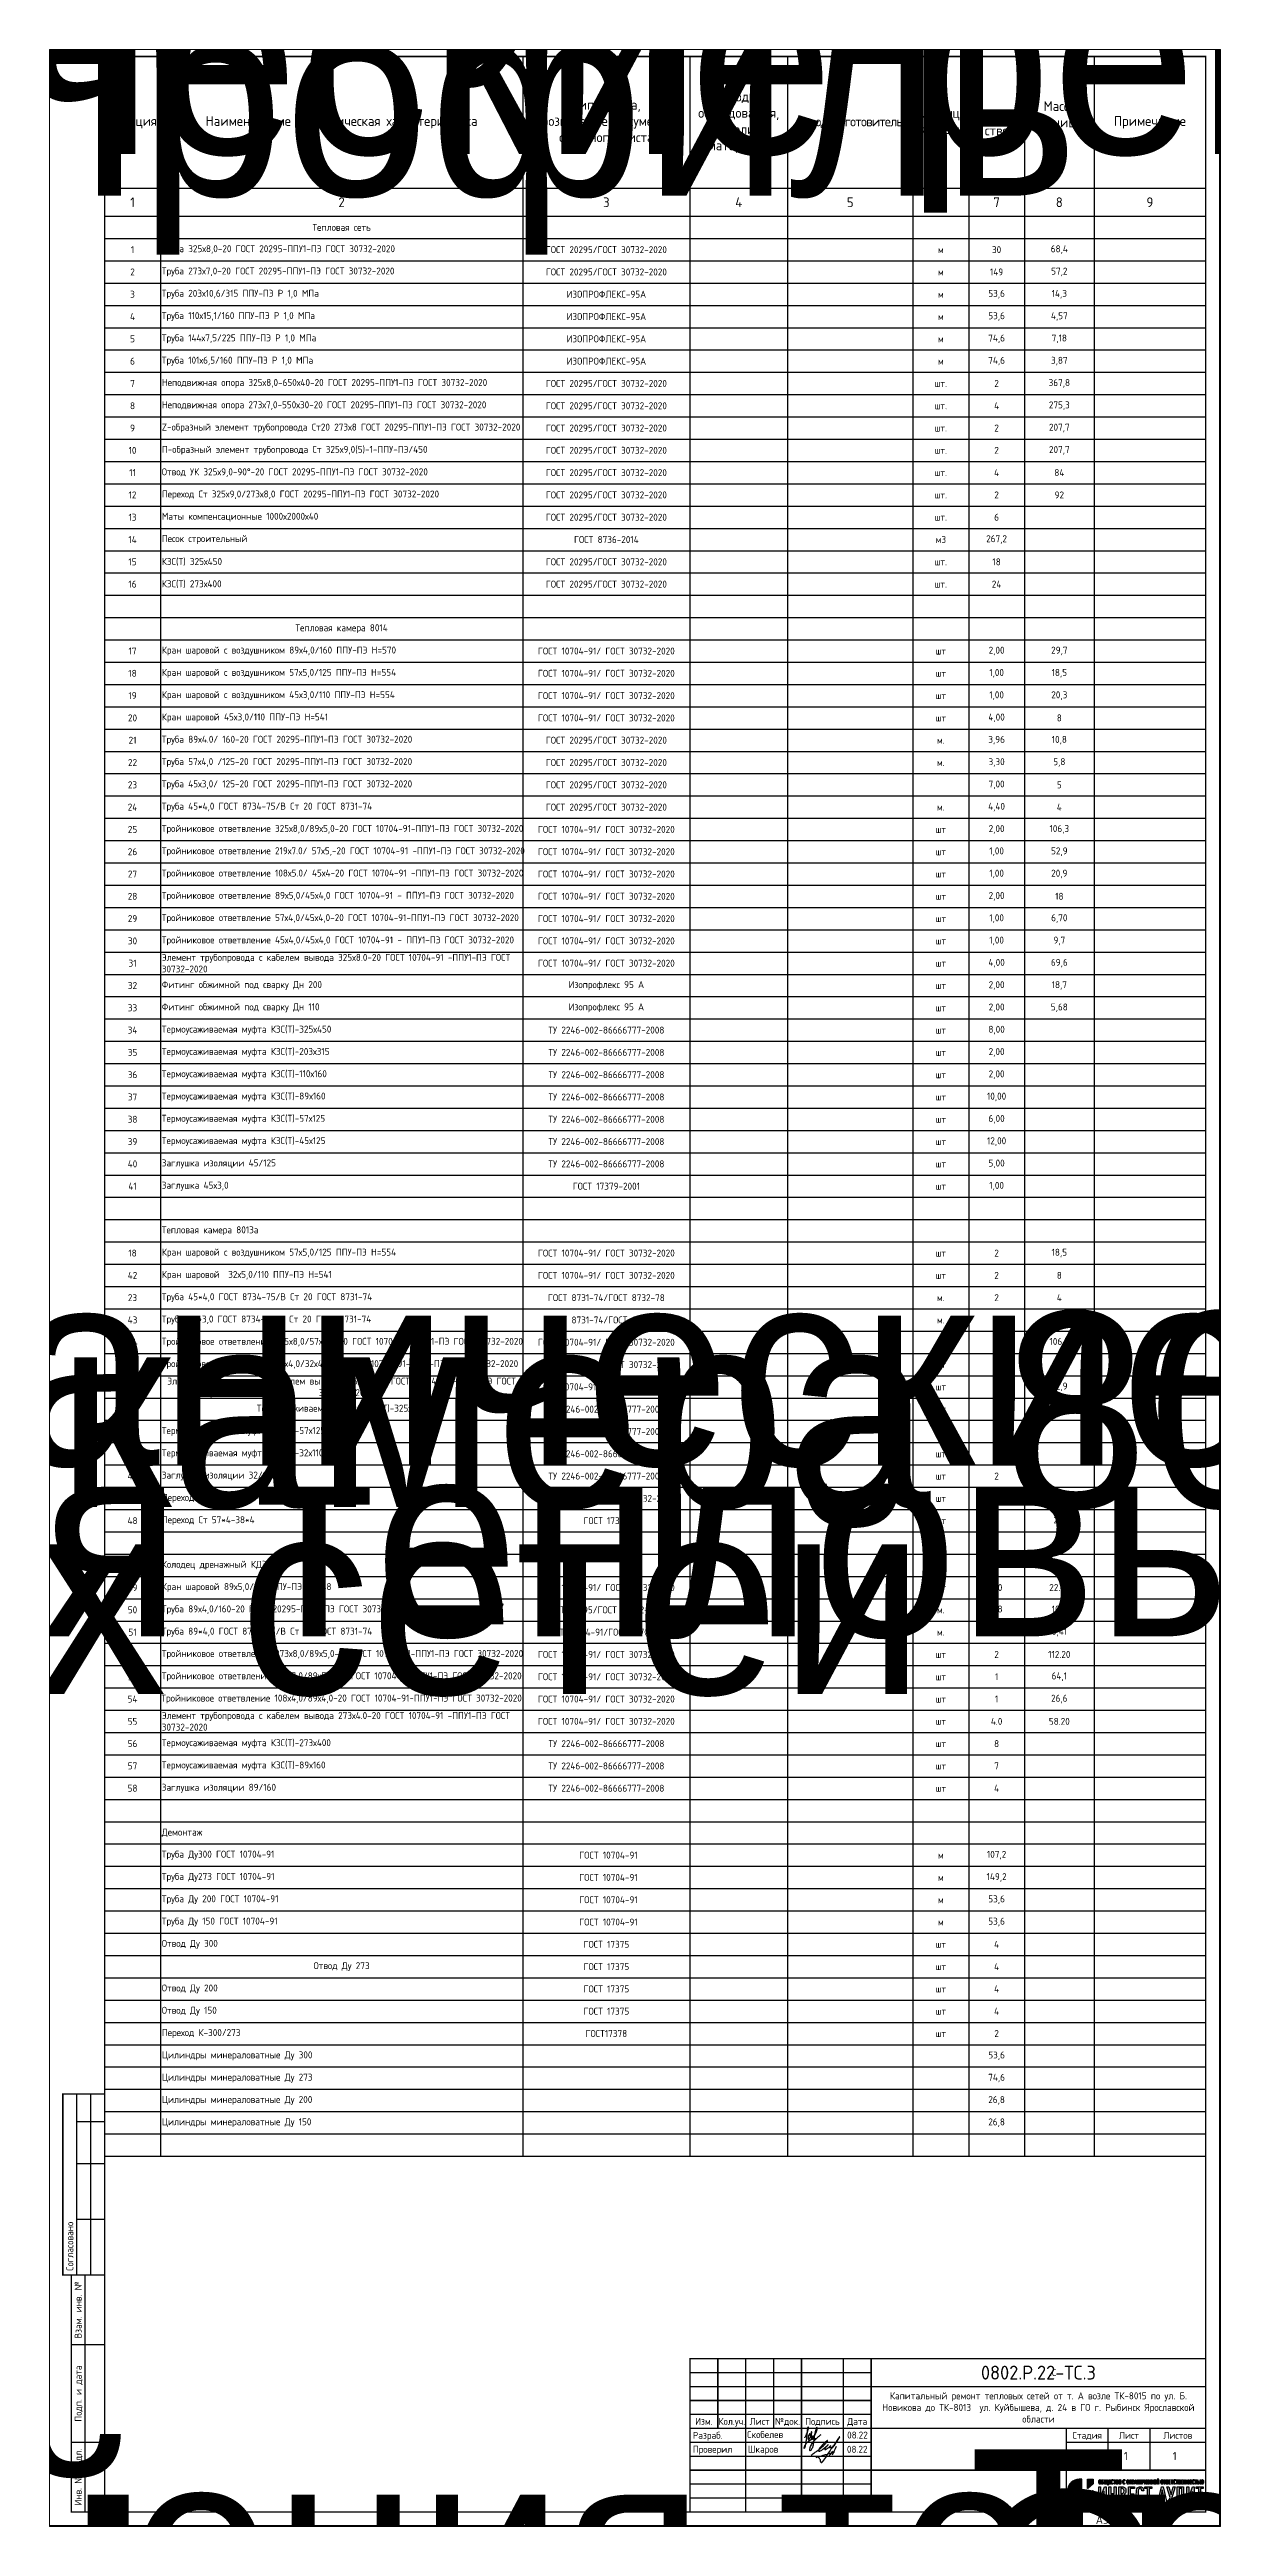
# Paper-space layout 'Спецификация' of a CAD drawing. Header units: metres. Extents: x 0 to 420, y 0 to 889.
# The model-space entities are those that its viewports show. They can reach past a viewport. Long polylines and large blocks are cut down to what shows.
import ezdxf
from ezdxf.enums import TextEntityAlignment as Align

# ---------------------------------------------------------------- set-up
doc = ezdxf.new("R2018")
doc.units = ezdxf.units.M
doc.layers.add('layer 1', color=7, linetype='Continuous')
doc.layers.add('Форматы', color=7, linetype='Continuous')
doc.layers.add('M-EQPM', color=50, linetype='Continuous', lineweight=18)
doc.layers.add('Основной', color=255, linetype='Continuous', lineweight=50)
doc.styles.add('GOST', font='GOST.shx', dxfattribs={"oblique": 15})
doc.styles.add('GOST-2.304_Type-B', font='GOST Common.ttf')
doc.styles.get("Standard").update_dxf_attribs({"font": 'GOST Common.ttf'})

psp = doc.layouts.new('Спецификация')

msp = doc.modelspace()

# ---------------------------------------------------------------- texts
at = {"layer": 'Основной', "char_height": 2.5, "attachment_point": 5}
for s, width, insert in [('^I^I     .С', 120, (5388.849, 2037.592)), ('08.22', 10, (5323.849, 2010.092))]:
    msp.add_mtext_dynamic_manual_height_columns(s, width=width, gutter_width=12.5, heights=[0], dxfattribs=dict(at, insert=insert))

# ---------------------------------------------------------------- blocks, each defined once
blk = doc.blocks.new('*U142')
at = {"style": 'GOST-2.304_Type-B'}
blk.add_attdef('РАЗРАБОТАЛ', text='', height=2.5, dxfattribs=at).set_placement((40.5, -264.22), align=Align.MIDDLE_LEFT)
at = {"style": 'GOST-2.304_Type-B', "flags": 8}
for tag, height, p in [('ДАТА', 2.5, (80.07, -264.4)), ('ЛИСТ', 3, (176.39, -271.92)), ('ЛИСТОВ', 3, (193.89, -271.92)), ('ФОРМАТ', 3, (170.97, -294.75))]:
    blk.add_attdef(tag, text='', height=height, dxfattribs=at).set_placement(p, align=Align.MIDDLE_CENTER)
at = {"style": 'GOST-2.304_Type-B'}
blk.add_attdef('ПРОВЕРИЛ', (40.75, -270.73), '', height=2.5, dxfattribs=at)
at = {"lineweight": 30, "flags": 104}
for tag, p in [('ТЕПЛОВЫЕ_СЕТИ', (120, -269.5)), ('ИМЯ_ЧЕРТЕЖА', (120, -284.5))]:
    blk.add_attdef(tag, text='', height=3, dxfattribs=at).set_placement(p, align=Align.MIDDLE_CENTER)
blk = doc.blocks.new('*U143')
at = {"style": 'GOST-2.304_Type-B'}
blk.add_attdef('РАЗРАБОТАЛ', text='', height=2.5, dxfattribs=at).set_placement((250.5, -264.22), align=Align.MIDDLE_LEFT)
at = {"style": 'GOST-2.304_Type-B', "flags": 8}
for tag, height, p in [('ДАТА', 2.5, (290.07, -264.4)), ('ЛИСТ', 3, (386.39, -271.92)), ('ЛИСТОВ', 3, (403.89, -271.92)), ('ФОРМАТ', 3, (380.97, -294.75))]:
    blk.add_attdef(tag, text='', height=height, dxfattribs=at).set_placement(p, align=Align.MIDDLE_CENTER)
at = {"style": 'GOST-2.304_Type-B'}
blk.add_attdef('ПРОВЕРИЛ', (250.75, -270.73), '', height=2.5, dxfattribs=at)
at = {"lineweight": 30, "flags": 104}
for tag, p in [('ТЕПЛОВЫЕ_СЕТИ', (330, -269.5)), ('ИМЯ_ЧЕРТЕЖА', (330, -284.5))]:
    blk.add_attdef(tag, text='', height=3, dxfattribs=at).set_placement(p, align=Align.MIDDLE_CENTER)
blk = doc.blocks.new('*U147')
at = {"style": 'GOST-2.304_Type-B'}
blk.add_attdef('РАЗРАБОТАЛ', text='', height=2.5, dxfattribs=at).set_placement((721.5, -264.22), align=Align.MIDDLE_LEFT)
at = {"style": 'GOST-2.304_Type-B', "flags": 8}
for tag, height, p in [('ДАТА', 2.5, (761.07, -264.4)), ('ЛИСТ', 3, (857.39, -271.92)), ('ЛИСТОВ', 3, (874.89, -271.92)), ('ФОРМАТ', 3, (851.97, -294.75))]:
    blk.add_attdef(tag, text='', height=height, dxfattribs=at).set_placement(p, align=Align.MIDDLE_CENTER)
at = {"style": 'GOST-2.304_Type-B'}
blk.add_attdef('ПРОВЕРИЛ', (721.75, -270.73), '', height=2.5, dxfattribs=at)
at = {"lineweight": 30, "flags": 104}
for tag, p in [('ТЕПЛОВЫЕ_СЕТИ', (801, -269.5)), ('ИМЯ_ЧЕРТЕЖА', (801, -284.5))]:
    blk.add_attdef(tag, text='', height=3, dxfattribs=at).set_placement(p, align=Align.MIDDLE_CENTER)
blk = doc.blocks.new('*T26')
at = {"layer": 'Форматы', "lineweight": 30, "transparency": 16777216}
for p, q in [((0, 0), (395, 0)), ((0, 0), (0, -753.34)), ((20, 0), (20, -753.34)), ((150, 0), (150, -753.34)), ((210, 0), (210, -753.34)), ((245, 0), (245, -753.34)), ((290, 0), (290, -753.34)), ((310, 0), (310, -753.34)), ((330, 0), (330, -753.34)), ((355, 0), (355, -753.34)), ((395, 0), (395, -753.34)), ((0, -47.34), (395, -47.34)), ((0, -57.34), (395, -57.34)), ((0, -65.34), (395, -65.34)), ((0, -73.34), (395, -73.34)), ((0, -81.34), (395, -81.34)), ((0, -89.34), (395, -89.34)), ((0, -97.34), (395, -97.34)), ((0, -105.34), (395, -105.34)), ((0, -113.34), (395, -113.34)), ((0, -121.34), (395, -121.34)), ((0, -129.34), (395, -129.34)), ((0, -137.34), (395, -137.34)), ((0, -145.34), (395, -145.34)), ((0, -153.34), (395, -153.34)), ((0, -161.34), (395, -161.34)), ((0, -169.34), (395, -169.34)), ((0, -177.34), (395, -177.34)), ((0, -185.34), (395, -185.34)), ((0, -193.34), (395, -193.34)), ((0, -201.34), (395, -201.34)), ((0, -209.34), (395, -209.34)), ((0, -217.34), (395, -217.34)), ((0, -225.34), (395, -225.34)), ((0, -233.34), (395, -233.34)), ((0, -241.34), (395, -241.34)), ((0, -249.34), (395, -249.34)), ((0, -257.34), (395, -257.34)), ((0, -265.34), (395, -265.34)), ((0, -273.34), (395, -273.34)), ((0, -281.34), (395, -281.34)), ((0, -289.34), (395, -289.34)), ((0, -297.34), (395, -297.34)), ((0, -305.34), (395, -305.34)), ((0, -313.34), (395, -313.34)), ((0, -321.34), (395, -321.34)), ((0, -329.34), (395, -329.34)), ((0, -337.34), (395, -337.34)), ((0, -345.34), (395, -345.34)), ((0, -353.34), (395, -353.34)), ((0, -361.34), (395, -361.34)), ((0, -369.34), (395, -369.34)), ((0, -377.34), (395, -377.34)), ((0, -385.34), (395, -385.34)), ((0, -393.34), (395, -393.34)), ((0, -401.34), (395, -401.34)), ((0, -409.34), (395, -409.34)), ((0, -417.34), (395, -417.34)), ((0, -425.34), (395, -425.34)), ((0, -433.34), (395, -433.34)), ((0, -441.34), (395, -441.34)), ((0, -449.34), (395, -449.34)), ((0, -457.34), (395, -457.34)), ((0, -465.34), (395, -465.34)), ((0, -473.34), (395, -473.34)), ((0, -481.34), (395, -481.34)), ((0, -489.34), (395, -489.34)), ((0, -497.34), (395, -497.34)), ((0, -505.34), (395, -505.34)), ((0, -513.34), (395, -513.34)), ((0, -521.34), (395, -521.34)), ((0, -529.34), (395, -529.34)), ((0, -537.34), (395, -537.34)), ((0, -545.34), (395, -545.34)), ((0, -553.34), (395, -553.34)), ((0, -561.34), (395, -561.34)), ((0, -569.34), (395, -569.34)), ((0, -577.34), (395, -577.34)), ((0, -585.34), (395, -585.34)), ((0, -593.34), (395, -593.34)), ((0, -601.34), (395, -601.34)), ((0, -609.34), (395, -609.34)), ((0, -617.34), (395, -617.34)), ((0, -625.34), (395, -625.34)), ((0, -633.34), (395, -633.34)), ((0, -641.34), (395, -641.34)), ((0, -649.34), (395, -649.34)), ((0, -657.34), (395, -657.34)), ((0, -665.34), (395, -665.34)), ((0, -673.34), (395, -673.34)), ((0, -681.34), (395, -681.34)), ((0, -689.34), (395, -689.34)), ((0, -697.34), (395, -697.34)), ((0, -705.34), (395, -705.34)), ((0, -713.34), (395, -713.34)), ((0, -721.34), (395, -721.34)), ((0, -729.34), (395, -729.34)), ((0, -737.34), (395, -737.34)), ((0, -745.34), (395, -745.34)), ((0, -753.34), (395, -753.34))]:
    blk.add_line(p, q, dxfattribs=at)
at = {"layer": 'Форматы', "color": 0, "lineweight": 25, "transparency": 16777216}
for s, insert, char_height, width, attachment_point in [('Тип, марка,^M^Jобозначение документа,^M^Jопросного листа', (180, -23.67), 3.5, 57, 5), ('Код оборудования,^M^Jизделия,^M^Jматериала', (227.5, -23.67), 3.5, 32, 5), ('Масса единицы, кг', (342.5, -23.67), 3.5, 22, 5), ('Позиция ', (10, -23.67), 3.4, 17, 5), ('Наименование и техническая характеристика', (85, -23.67), 3.5, 127, 5), ('{\\T0.9;Завод-изготовитель}', (267.5, -23.67), 3.4, 42, 5), ('{\\T0.95; Единица^Jизмерения}', (300, -23.67), 3.5, 17, 5), ('Количе-^M^Jство', (320, -23.67), 3.5, 17, 5), ('Примечание', (375, -23.67), 3.5, 37, 5), ('1', (10, -52.34), 3.5, 17, 5), ('2', (85, -52.34), 3.5, 127, 5), ('3', (180, -52.34), 3.5, 57, 5), ('4', (227.5, -52.34), 3.5, 32, 5), ('5', (267.5, -52.34), 3.5, 42, 5), ('6', (300, -52.34), 3.5, 17, 5), ('7', (320, -52.34), 3.5, 17, 5), ('8', (342.5, -52.34), 3.5, 22, 5), ('9', (375, -52.34), 3.5, 37, 5), ('Тепловая сеть', (85, -61.34), 2.5, 129, 5), ('1', (10, -69.34), 2.5, 19, 5), ('Труба 325х8,0-20 ГОСТ 20295-ППУ1-ПЭ ГОСТ 30732-2020', (20.5, -69.34), 2.5, 129, 4), ('ГОСТ 20295/ГОСТ 30732-2020', (180, -69.34), 2.5, 59, 5), ('м', (300, -69.34), 2.5, 19, 5), ('30', (320, -69.34), 2.5, 19, 5), ('68,4', (342.5, -69.34), 2.5, 24, 5), ('2', (10, -77.34), 2.5, 19, 5), ('Труба 273х7,0-20 ГОСТ 20295-ППУ1-ПЭ ГОСТ 30732-2020', (20.5, -77.34), 2.5, 129, 4), ('ГОСТ 20295/ГОСТ 30732-2020', (180, -77.34), 2.5, 59, 5), ('м', (300, -77.34), 2.5, 19, 5), ('149', (320, -77.34), 2.5, 19, 5), ('57,2', (342.5, -77.34), 2.5, 24, 5), ('3', (10, -85.34), 2.5, 19, 5), ('Труба 203х10,6/315 ППУ-ПЭ Р 1,0 МПа', (20.5, -85.34), 2.5, 129, 4), ('ИЗОПРОФЛЕКС-95А', (180, -85.34), 2.5, 59, 5), ('м', (300, -85.34), 2.5, 19, 5), ('53,6', (320, -85.34), 2.5, 19, 5), ('14,3', (342.5, -85.34), 2.5, 24, 5), ('4', (10, -93.34), 2.5, 19, 5), ('Труба 110х15,1/160 ППУ-ПЭ Р 1,0 МПа', (20.5, -93.34), 2.5, 129, 4), ('ИЗОПРОФЛЕКС-95А', (180, -93.34), 2.5, 59, 5), ('м', (300, -93.34), 2.5, 19, 5), ('53,6', (320, -93.34), 2.5, 19, 5), ('4,57', (342.5, -93.34), 2.5, 24, 5), ('5', (10, -101.34), 2.5, 19, 5), ('Труба 144х7,5/225 ППУ-ПЭ Р 1,0 МПа', (20.5, -101.34), 2.5, 129, 4), ('ИЗОПРОФЛЕКС-95А', (180, -101.34), 2.5, 59, 5), ('м', (300, -101.34), 2.5, 19, 5), ('74,6', (320, -101.34), 2.5, 19, 5), ('7,18', (342.5, -101.34), 2.5, 24, 5), ('6', (10, -109.34), 2.5, 19, 5), ('Труба 101х6,5/160 ППУ-ПЭ Р 1,0 МПа', (20.5, -109.34), 2.5, 129, 4), ('ИЗОПРОФЛЕКС-95А', (180, -109.34), 2.5, 59, 5), ('м', (300, -109.34), 2.5, 19, 5), ('74,6', (320, -109.34), 2.5, 19, 5), ('3,87', (342.5, -109.34), 2.5, 24, 5), ('7', (10, -117.34), 2.5, 19, 5), ('8', (10, -125.34), 2.5, 19, 5), ('Неподвижная опора 325х8,0-650х40-20 ГОСТ 20295-ППУ1-ПЭ ГОСТ 30732-2020', (20.5, -117.34), 2.5, 129, 4), ('Неподвижная опора 273х7,0-550х30-20 ГОСТ 20295-ППУ1-ПЭ ГОСТ 30732-2020', (20.5, -125.34), 2.5, 129, 4), ('ГОСТ 20295/ГОСТ 30732-2020', (180, -117.34), 2.5, 59, 5), ('ГОСТ 20295/ГОСТ 30732-2020', (180, -125.34), 2.5, 59, 5), ('шт.', (300, -117.34), 2.5, 19, 5), ('4', (320, -125.34), 2.5, 19, 5), ('2', (320, -117.34), 2.5, 19, 5), ('367,8', (342.5, -117.34), 2.5, 24, 5), ('275,3', (342.5, -125.34), 2.5, 24, 5), ('9', (10, -133.34), 2.5, 19, 5), ('Z-образный элемент трубопровода Ст20 273х8 ГОСТ 20295-ППУ1-ПЭ ГОСТ 30732-2020', (20.5, -133.34), 2.5, 129, 4), ('ГОСТ 20295/ГОСТ 30732-2020', (180, -133.34), 2.5, 59, 5), ('шт.', (300, -125.34), 2.5, 19, 5), ('шт.', (300, -133.34), 2.5, 19, 5), ('2', (320, -133.34), 2.5, 19, 5), ('207,7', (342.5, -133.34), 2.5, 24, 5), ('10', (10, -141.34), 2.5, 19, 5), ('П-образный элемент трубопровода Ст 325х9,0(5)-1-ППУ-ПЭ/450', (20.5, -141.34), 2.5, 129, 4), ('ГОСТ 20295/ГОСТ 30732-2020', (180, -141.34), 2.5, 59, 5), ('шт.', (300, -141.34), 2.5, 19, 5), ('2', (320, -141.34), 2.5, 19, 5), ('207,7', (342.5, -141.34), 2.5, 24, 5), ('11', (10, -149.34), 2.5, 19, 5), ('Отвод УК 325х9,0-90°-20 ГОСТ 20295-ППУ1-ПЭ ГОСТ 30732-2020', (20.5, -149.34), 2.5, 129, 4), ('ГОСТ 20295/ГОСТ 30732-2020', (180, -149.34), 2.5, 59, 5), ('шт.', (300, -149.34), 2.5, 19, 5), ('4', (320, -149.34), 2.5, 19, 5), ('84', (342.5, -149.34), 2.5, 24, 5), ('12', (10, -157.34), 2.5, 19, 5), ('Переход Ст 325х9,0/273х8,0 ГОСТ 20295-ППУ1-ПЭ ГОСТ 30732-2020', (20.5, -157.34), 2.5, 129, 4), ('ГОСТ 20295/ГОСТ 30732-2020', (180, -157.34), 2.5, 59, 5), ('шт.', (300, -157.34), 2.5, 19, 5), ('2', (320, -157.34), 2.5, 19, 5), ('92', (342.5, -157.34), 2.5, 24, 5), ('13', (10, -165.34), 2.5, 19, 5), ('Маты компенсационные 1000х2000х40', (20.5, -165.34), 2.5, 129, 4), ('ГОСТ 20295/ГОСТ 30732-2020', (180, -165.34), 2.5, 59, 5), ('шт.', (300, -165.34), 2.5, 19, 5), ('6', (320, -165.34), 2.5, 19, 5), ('14', (10, -173.34), 2.5, 19, 5), ('Песок строительный', (20.5, -173.34), 2.5, 129, 4), ('ГОСТ 8736-2014', (180, -173.34), 2.5, 59, 5), ('м3', (300, -173.34), 2.5, 19, 5), ('267,2', (320, -173.34), 2.5, 19, 5), ('15', (10, -181.34), 2.5, 19, 5), ('КЗС(Т) 325х450', (20.5, -181.34), 2.5, 129, 4), ('ГОСТ 20295/ГОСТ 30732-2020', (180, -181.34), 2.5, 59, 5), ('шт.', (300, -181.34), 2.5, 19, 5), ('18', (320, -181.34), 2.5, 19, 5), ('16', (10, -189.34), 2.5, 19, 5), ('КЗС(Т) 273х400', (20.5, -189.34), 2.5, 129, 4), ('ГОСТ 20295/ГОСТ 30732-2020', (180, -189.34), 2.5, 59, 5), ('шт.', (300, -189.34), 2.5, 19, 5), ('24', (320, -189.34), 2.5, 19, 5), ('Тепловая камера 8014', (85, -205.34), 2.5, 129, 5), ('17', (10, -213.34), 2.5, 19, 5), ('Кран шаровой с воздушником 89х4,0/160 ППУ-ПЭ Н=570', (20.5, -213.34), 2.5, 129, 4), ('ГОСТ 10704-91/ ГОСТ 30732-2020', (180, -213.34), 2.5, 59, 5), ('шт', (300, -213.34), 2.5, 19, 5), ('2,00', (320, -213.34), 2.5, 19, 5), ('29,7', (342.5, -213.34), 2.5, 24, 5), ('18', (10, -221.34), 2.5, 19, 5), ('Кран шаровой с воздушником 57х5,0/125 ППУ-ПЭ Н=554', (20.5, -221.34), 2.5, 129, 4), ('ГОСТ 10704-91/ ГОСТ 30732-2020', (180, -221.34), 2.5, 59, 5), ('шт', (300, -221.34), 2.5, 19, 5), ('1,00', (320, -221.34), 2.5, 19, 5), ('18,5', (342.5, -221.34), 2.5, 24, 5), ('19', (10, -229.34), 2.5, 19, 5), ('Кран шаровой с воздушником 45х3,0/110 ППУ-ПЭ Н=554', (20.5, -229.34), 2.5, 129, 4), ('ГОСТ 10704-91/ ГОСТ 30732-2020', (180, -229.34), 2.5, 59, 5), ('шт', (300, -229.34), 2.5, 19, 5), ('1,00', (320, -229.34), 2.5, 19, 5), ('20,3', (342.5, -229.34), 2.5, 24, 5), ('20', (10, -237.34), 2.5, 19, 5), ('Кран шаровой 45х3,0/110 ППУ-ПЭ Н=541', (20.5, -237.34), 2.5, 129, 4), ('ГОСТ 10704-91/ ГОСТ 30732-2020', (180, -237.34), 2.5, 59, 5), ('шт', (300, -237.34), 2.5, 19, 5), ('4,00', (320, -237.34), 2.5, 19, 5), ('8', (342.5, -237.34), 2.5, 24, 5), ('21', (10, -245.34), 2.5, 19, 5), ('Труба 89х4.0/ 160-20 ГОСТ 20295-ППУ1-ПЭ ГОСТ 30732-2020', (20.5, -245.34), 2.5, 129, 4), ('ГОСТ 20295/ГОСТ 30732-2020', (180, -245.34), 2.5, 59, 5), ('м.', (300, -245.34), 2.5, 19, 5), ('3,96', (320, -245.34), 2.5, 19, 5), ('10,8', (342.5, -245.34), 2.5, 24, 5), ('22', (10, -253.34), 2.5, 19, 5), ('Труба 57х4,0 /125-20 ГОСТ 20295-ППУ1-ПЭ ГОСТ 30732-2020', (20.5, -253.34), 2.5, 129, 4), ('ГОСТ 20295/ГОСТ 30732-2020', (180, -253.34), 2.5, 59, 5), ('м.', (300, -253.34), 2.5, 19, 5), ('3,30', (320, -253.34), 2.5, 19, 5), ('5,8', (342.5, -253.34), 2.5, 24, 5), ('23', (10, -261.34), 2.5, 19, 5), ('Труба 45х3,0/ 125-20 ГОСТ 20295-ППУ1-ПЭ ГОСТ 30732-2020', (20.5, -261.34), 2.5, 129, 4), ('ГОСТ 20295/ГОСТ 30732-2020', (180, -261.34), 2.5, 59, 5), ('7,00', (320, -261.34), 2.5, 19, 5), ('5', (342.5, -261.34), 2.5, 24, 5), ('24', (10, -269.34), 2.5, 19, 5), ('Труба 45*4,0 ГОСТ 8734-75/В Ст 20 ГОСТ 8731-74', (20.5, -269.34), 2.5, 129, 4), ('ГОСТ 20295/ГОСТ 30732-2020', (180, -269.34), 2.5, 59, 5), ('м.', (300, -269.34), 2.5, 19, 5), ('4,40', (320, -269.34), 2.5, 19, 5), ('4', (342.5, -269.34), 2.5, 24, 5), ('25', (10, -277.34), 2.5, 19, 5), ('26', (10, -285.34), 2.5, 19, 5), ('Тройниковое ответвление 325х8,0/89х5,0-20 ГОСТ 10704-91-ППУ1-ПЭ ГОСТ 30732-2020', (20.5, -277.34), 2.5, 129, 4), ('Тройниковое ответвление 219х7.0/ 57х5,-20 ГОСТ 10704-91 -ППУ1-ПЭ ГОСТ 30732-2020', (20.5, -285.34), 2.5, 129, 4), ('ГОСТ 10704-91/ ГОСТ 30732-2020', (180, -277.34), 2.5, 59, 5), ('ГОСТ 10704-91/ ГОСТ 30732-2020', (180, -285.34), 2.5, 59, 5), ('шт', (300, -277.34), 2.5, 19, 5), ('2,00', (320, -277.34), 2.5, 19, 5), ('1,00', (320, -285.34), 2.5, 19, 5), ('106,3', (342.5, -277.34), 2.5, 24, 5), ('52,9', (342.5, -285.34), 2.5, 24, 5), ('27', (10, -293.34), 2.5, 19, 5), ('Тройниковое ответвление 108х5.0/ 45х4-20 ГОСТ 10704-91 -ППУ1-ПЭ ГОСТ 30732-2020', (20.5, -293.34), 2.5, 129, 4), ('ГОСТ 10704-91/ ГОСТ 30732-2020', (180, -293.34), 2.5, 59, 5), ('шт', (300, -285.34), 2.5, 19, 5), ('шт', (300, -293.34), 2.5, 19, 5), ('1,00', (320, -293.34), 2.5, 19, 5), ('20,9', (342.5, -293.34), 2.5, 24, 5), ('28', (10, -301.34), 2.5, 19, 5), ('Тройниковое ответвление 89х5,0/45х4,0 ГОСТ 10704-91 - ППУ1-ПЭ ГОСТ 30732-2020', (20.5, -301.34), 2.5, 129, 4), ('ГОСТ 10704-91/ ГОСТ 30732-2020', (180, -301.34), 2.5, 59, 5), ('шт', (300, -301.34), 2.5, 19, 5), ('2,00', (320, -301.34), 2.5, 19, 5), ('18', (342.5, -301.34), 2.5, 24, 5), ('29', (10, -309.34), 2.5, 19, 5), ('Тройниковое ответвление 57х4,0/45х4,0-20 ГОСТ 10704-91-ППУ1-ПЭ ГОСТ 30732-2020', (20.5, -309.34), 2.5, 129, 4), ('ГОСТ 10704-91/ ГОСТ 30732-2020', (180, -309.34), 2.5, 59, 5), ('шт', (300, -309.34), 2.5, 19, 5), ('1,00', (320, -309.34), 2.5, 19, 5), ('6,70', (342.5, -309.34), 2.5, 24, 5), ('30', (10, -317.34), 2.5, 19, 5), ('Тройниковое ответвление 45х4,0/45х4,0 ГОСТ 10704-91 - ППУ1-ПЭ ГОСТ 30732-2020', (20.5, -317.34), 2.5, 129, 4), ('ГОСТ 10704-91/ ГОСТ 30732-2020', (180, -317.34), 2.5, 59, 5), ('шт', (300, -317.34), 2.5, 19, 5), ('1,00', (320, -317.34), 2.5, 19, 5), ('9,7', (342.5, -317.34), 2.5, 24, 5), ('31', (10, -325.34), 2.5, 19, 5), ('Элемент трубопровода с кабелем вывода 325х8.0-20 ГОСТ 10704-91 -ППУ1-ПЭ ГОСТ 30732-2020', (20.5, -325.34), 2.5, 129, 4), ('ГОСТ 10704-91/ ГОСТ 30732-2020', (180, -325.34), 2.5, 59, 5), ('шт', (300, -325.34), 2.5, 19, 5), ('4,00', (320, -325.34), 2.5, 19, 5), ('69,6', (342.5, -325.34), 2.5, 24, 5), ('32', (10, -333.34), 2.5, 19, 5), ('Фитинг обжимной под сварку Дн 200', (20.5, -333.34), 2.5, 129, 4), ('Изопрофлекс 95 А', (180, -333.34), 2.5, 59, 5), ('шт', (300, -333.34), 2.5, 19, 5), ('2,00', (320, -333.34), 2.5, 19, 5), ('18,7', (342.5, -333.34), 2.5, 24, 5), ('33', (10, -341.34), 2.5, 19, 5), ('Фитинг обжимной под сварку Дн 110', (20.5, -341.34), 2.5, 129, 4), ('Изопрофлекс 95 А', (180, -341.34), 2.5, 59, 5), ('шт', (300, -341.34), 2.5, 19, 5), ('2,00', (320, -341.34), 2.5, 19, 5), ('5,68', (342.5, -341.34), 2.5, 24, 5), ('34', (10, -349.34), 2.5, 19, 5), ('Термоусаживаемая муфта КЗС(Т)-325х450', (20.5, -349.34), 2.5, 129, 4), ('ТУ 2246-002-86666777-2008', (180, -349.34), 2.5, 59, 5), ('шт', (300, -349.34), 2.5, 19, 5), ('8,00', (320, -349.34), 2.5, 19, 5), ('35', (10, -357.34), 2.5, 19, 5), ('36', (10, -365.34), 2.5, 19, 5), ('Термоусаживаемая муфта КЗС(Т)-203х315', (20.5, -357.34), 2.5, 129, 4), ('Термоусаживаемая муфта КЗС(Т)-110х160', (20.5, -365.34), 2.5, 129, 4), ('ТУ 2246-002-86666777-2008', (180, -357.34), 2.5, 59, 5), ('ТУ 2246-002-86666777-2008', (180, -365.34), 2.5, 59, 5), ('шт', (300, -357.34), 2.5, 19, 5), ('2,00', (320, -357.34), 2.5, 19, 5), ('2,00', (320, -365.34), 2.5, 19, 5), ('37', (10, -373.34), 2.5, 19, 5), ('Термоусаживаемая муфта КЗС(Т)-89х160', (20.5, -373.34), 2.5, 129, 4), ('ТУ 2246-002-86666777-2008', (180, -373.34), 2.5, 59, 5), ('шт', (300, -365.34), 2.5, 19, 5), ('шт', (300, -373.34), 2.5, 19, 5), ('10,00', (320, -373.34), 2.5, 19, 5), ('38', (10, -381.34), 2.5, 19, 5), ('Термоусаживаемая муфта КЗС(Т)-57х125', (20.5, -381.34), 2.5, 129, 4), ('ТУ 2246-002-86666777-2008', (180, -381.34), 2.5, 59, 5), ('шт', (300, -381.34), 2.5, 19, 5), ('6,00', (320, -381.34), 2.5, 19, 5), ('39', (10, -389.34), 2.5, 19, 5), ('Термоусаживаемая муфта КЗС(Т)-45х125', (20.5, -389.34), 2.5, 129, 4), ('ТУ 2246-002-86666777-2008', (180, -389.34), 2.5, 59, 5), ('шт', (300, -389.34), 2.5, 19, 5), ('12,00', (320, -389.34), 2.5, 19, 5), ('40', (10, -397.34), 2.5, 19, 5), ('Заглушка изоляции 45/125', (20.5, -397.34), 2.5, 129, 4), ('ТУ 2246-002-86666777-2008', (180, -397.34), 2.5, 59, 5), ('шт', (300, -397.34), 2.5, 19, 5), ('5,00', (320, -397.34), 2.5, 19, 5), ('41', (10, -405.34), 2.5, 19, 5), ('Заглушка 45х3,0', (20.5, -405.34), 2.5, 129, 4), ('ГОСТ 17379-2001', (180, -405.34), 2.5, 59, 5), ('шт', (300, -405.34), 2.5, 19, 5), ('1,00', (320, -405.34), 2.5, 19, 5), ('Тепловая камера 8013а', (20.5, -421.34), 2.5, 129, 4), ('18', (10, -429.34), 2.5, 19, 5), ('Кран шаровой с воздушником 57х5,0/125 ППУ-ПЭ Н=554', (20.5, -429.34), 2.5, 129, 4), ('ГОСТ 10704-91/ ГОСТ 30732-2020', (180, -429.34), 2.5, 59, 5), ('шт', (300, -429.34), 2.5, 19, 5), ('2', (320, -429.34), 2.5, 19, 5), ('18,5', (342.5, -429.34), 2.5, 24, 5), ('42', (10, -437.34), 2.5, 19, 5), ('23', (10, -445.34), 2.5, 19, 5), ('Труба 45*4,0 ГОСТ 8734-75/В Ст 20 ГОСТ 8731-74', (20.5, -445.34), 2.5, 129, 4), ('Кран шаровой  32х5,0/110 ППУ-ПЭ Н=541', (20.5, -437.34), 2.5, 129, 4), ('ГОСТ 10704-91/ ГОСТ 30732-2020', (180, -437.34), 2.5, 59, 5), ('ГОСТ 8731-74/ГОСТ 8732-78^M', (180, -445.34), 2.5, 59, 5), ('шт', (300, -437.34), 2.5, 19, 5), ('2', (320, -437.34), 2.5, 19, 5), ('2', (320, -445.34), 2.5, 19, 5), ('4', (342.5, -445.34), 2.5, 24, 5), ('8', (342.5, -437.34), 2.5, 24, 5), ('43', (10, -453.34), 2.5, 19, 5), ('Труба 32*3,0 ГОСТ 8734-75/В Ст 20 ГОСТ 8731-74', (20.5, -453.34), 2.5, 129, 4), ('ГОСТ 8731-74/ГОСТ 8732-78^M', (180, -453.34), 2.5, 59, 5), ('м.', (300, -445.34), 2.5, 19, 5), ('м.', (300, -453.34), 2.5, 19, 5), ('1', (320, -453.34), 2.5, 19, 5), ('3,2', (342.5, -453.34), 2.5, 24, 5), ('44', (10, -461.34), 2.5, 19, 5), ('Тройниковое ответвление 325х8,0/57х5,0-20 ГОСТ 10704-91-ППУ1-ПЭ ГОСТ 30732-2020', (20.5, -461.34), 2.5, 129, 4), ('ГОСТ 10704-91/ ГОСТ 30732-2020', (180, -461.34), 2.5, 59, 5), ('шт', (300, -461.34), 2.5, 19, 5), ('2', (320, -461.34), 2.5, 19, 5), ('106,3', (342.5, -461.34), 2.5, 24, 5), ('45', (10, -469.34), 2.5, 19, 5), ('Тройниковое ответвление 57х4,0/32х4,0-20 ГОСТ 10704-91-ППУ1-ПЭ ГОСТ 30732-2020', (20.5, -469.34), 2.5, 129, 4), ('ГОСТ 10704-91/ ГОСТ 30732-2020', (180, -469.34), 2.5, 59, 5), ('шт', (300, -469.34), 2.5, 19, 5), ('2', (320, -469.34), 2.5, 19, 5), ('6,7', (342.5, -469.34), 2.5, 24, 5), ('31', (10, -477.34), 2.5, 19, 5), ('Элемент трубопровода с кабелем вывода 325х8.0-20 ГОСТ 10704-91 -ППУ1-ПЭ ГОСТ 30732-2020', (85, -477.34), 2.5, 129, 5), ('ГОСТ 10704-91/ ГОСТ 30732-2020', (180, -477.34), 2.5, 59, 5), ('шт', (300, -477.34), 2.5, 19, 5), ('4', (320, -477.34), 2.5, 19, 5), ('52,9', (342.5, -477.34), 2.5, 24, 5), ('34', (10, -485.34), 2.5, 19, 5), ('Термоусаживаемая муфта КЗС(Т)-325х450', (85, -485.34), 2.5, 129, 5), ('ТУ 2246-002-86666777-2008', (180, -485.34), 2.5, 59, 5), ('шт', (300, -485.34), 2.5, 19, 5), ('8', (320, -485.34), 2.5, 19, 5), ('35', (10, -493.34), 2.5, 19, 5), ('Термоусаживаемая муфта КЗС(Т)-57х125', (20.5, -493.34), 2.5, 129, 4), ('ТУ 2246-002-86666777-2008', (180, -493.34), 2.5, 59, 5), ('шт', (300, -493.34), 2.5, 19, 5), ('4', (320, -493.34), 2.5, 19, 5), ('36', (10, -501.34), 2.5, 19, 5), ('Термоусаживаемая муфта КЗС(Т)-32х110', (20.5, -501.34), 2.5, 129, 4), ('ТУ 2246-002-86666777-2008', (180, -501.34), 2.5, 59, 5), ('шт', (300, -501.34), 2.5, 19, 5), ('2', (320, -501.34), 2.5, 19, 5), ('46', (10, -509.34), 2.5, 19, 5), ('Заглушка изоляции 32/110', (20.5, -509.34), 2.5, 129, 4), ('ТУ 2246-002-86666777-2008', (180, -509.34), 2.5, 59, 5), ('шт', (300, -509.34), 2.5, 19, 5), ('2', (320, -509.34), 2.5, 19, 5), ('48', (10, -525.34), 2.5, 19, 5), ('47', (10, -517.34), 2.5, 19, 5), ('Переход Ст 57*4-38*4-ППУ-ПЭ', (20.5, -517.34), 2.5, 129, 4), ('Переход Ст 57*4-38*4', (20.5, -525.34), 2.5, 129, 4), ('ГОСТ 10704-91/ ГОСТ 30732-2020', (180, -517.34), 2.5, 59, 5), ('ГОСТ 17378', (180, -525.34), 2.5, 59, 5), ('шт', (300, -517.34), 2.5, 19, 5), ('2', (320, -517.34), 2.5, 19, 5), ('2', (320, -525.34), 2.5, 19, 5), ('6,3', (342.5, -517.34), 2.5, 24, 5), ('2,3', (342.5, -525.34), 2.5, 24, 5), ('шт', (300, -525.34), 2.5, 19, 5), ('Колодец дренажный КД3', (20.5, -541.34), 2.5, 129, 4), ('49', (10, -549.34), 2.5, 19, 5), ('Кран шаровой 89х5,0/160 ППУ-ПЭ Н=548', (20.5, -549.34), 2.5, 129, 4), ('ГОСТ 10704-91/ ГОСТ 30732-2020', (180, -549.34), 2.5, 59, 5), ('шт', (300, -549.34), 2.5, 19, 5), ('4.0', (320, -549.34), 2.5, 19, 5), ('22.00', (342.5, -549.34), 2.5, 24, 5), ('50', (10, -557.34), 2.5, 19, 5), ('Труба 89х4,0/160-20 ГОСТ 20295-ППУ1-ПЭ ГОСТ 30732-2020', (20.5, -557.34), 2.5, 129, 4), ('ГОСТ 20295/ГОСТ 30732-2020^M', (180, -557.34), 2.5, 59, 5), ('м.', (300, -557.34), 2.5, 19, 5), ('7,8', (320, -557.34), 2.5, 19, 5), ('10,8', (342.5, -557.34), 2.5, 24, 5), ('51', (10, -565.34), 2.5, 19, 5), ('Труба 89*4,0 ГОСТ 8734-75/В Ст 20 ГОСТ 8731-74', (20.5, -565.34), 2.5, 129, 4), ('ГОСТ 10704-91/ГОСТ 10705-80^M', (180, -565.34), 2.5, 59, 5), ('м.', (300, -565.34), 2.5, 19, 5), ('2', (320, -565.34), 2.5, 19, 5), ('8,41', (342.5, -565.34), 2.5, 24, 5), ('52', (10, -573.34), 2.5, 19, 5), ('Тройниковое ответвление 273х8,0/89х5,0-20 ГОСТ 10704-91-ППУ1-ПЭ ГОСТ 30732-2020', (20.5, -573.34), 2.5, 129, 4), ('ГОСТ 10704-91/ ГОСТ 30732-2020', (180, -573.34), 2.5, 59, 5), ('шт', (300, -573.34), 2.5, 19, 5), ('2', (320, -573.34), 2.5, 19, 5), ('112.20', (342.5, -573.34), 2.5, 24, 5), ('53', (10, -581.34), 2.5, 19, 5), ('Тройниковое ответвление 219х7,0/89х5,0-20 ГОСТ 10704-91-ППУ1-ПЭ ГОСТ 30732-2020', (20.5, -581.34), 2.5, 129, 4), ('ГОСТ 10704-91/ ГОСТ 30732-2020', (180, -581.34), 2.5, 59, 5), ('шт', (300, -581.34), 2.5, 19, 5), ('1', (320, -581.34), 2.5, 19, 5), ('64,1', (342.5, -581.34), 2.5, 24, 5), ('54', (10, -589.34), 2.5, 19, 5), ('Тройниковое ответвление 108х4,0/89х4,0-20 ГОСТ 10704-91-ППУ1-ПЭ ГОСТ 30732-2020', (85, -589.34), 2.5, 129, 5), ('Элемент трубопровода с кабелем вывода 273х4.0-20 ГОСТ 10704-91 -ППУ1-ПЭ ГОСТ 30732-2020', (20.5, -597.34), 2.5, 129, 4), ('ГОСТ 10704-91/ ГОСТ 30732-2020', (180, -589.34), 2.5, 59, 5), ('шт', (300, -589.34), 2.5, 19, 5), ('1', (320, -589.34), 2.5, 19, 5), ('26,6', (342.5, -589.34), 2.5, 24, 5), ('55', (10, -597.34), 2.5, 19, 5), ('56', (10, -605.34), 2.5, 19, 5), ('Термоусаживаемая муфта КЗС(Т)-273х400', (20.5, -605.34), 2.5, 129, 4), ('ГОСТ 10704-91/ ГОСТ 30732-2020', (180, -597.34), 2.5, 59, 5), ('ТУ 2246-002-86666777-2008', (180, -605.34), 2.5, 59, 5), ('шт', (300, -597.34), 2.5, 19, 5), ('4.0', (320, -597.34), 2.5, 19, 5), ('8', (320, -605.34), 2.5, 19, 5), ('58.20', (342.5, -597.34), 2.5, 24, 5), ('57', (10, -613.34), 2.5, 19, 5), ('Термоусаживаемая муфта КЗС(Т)-89х160', (20.5, -613.34), 2.5, 129, 4), ('ТУ 2246-002-86666777-2008', (180, -613.34), 2.5, 59, 5), ('шт', (300, -605.34), 2.5, 19, 5), ('шт', (300, -613.34), 2.5, 19, 5), ('7', (320, -613.34), 2.5, 19, 5), ('58', (10, -621.34), 2.5, 19, 5), ('Заглушка изоляции 89/160', (20.5, -621.34), 2.5, 129, 4), ('ТУ 2246-002-86666777-2008', (180, -621.34), 2.5, 59, 5), ('шт', (300, -621.34), 2.5, 19, 5), ('4', (320, -621.34), 2.5, 19, 5), ('Демонтаж', (20.5, -637.34), 2.5, 129, 4), ('Труба Ду300 ГОСТ 10704-91', (20.5, -645.34), 2.5, 129, 4), (' ГОСТ 10704-91', (180, -645.34), 2.5, 59, 5), ('м', (300, -645.34), 2.5, 19, 5), ('107,2', (320, -645.34), 2.5, 19, 5), ('Труба Ду273 ГОСТ 10704-91', (20.5, -653.34), 2.5, 129, 4), (' ГОСТ 10704-91', (180, -653.34), 2.5, 59, 5), ('м', (300, -653.34), 2.5, 19, 5), ('149,2', (320, -653.34), 2.5, 19, 5), ('Труба Ду 200 ГОСТ 10704-91', (20.5, -661.34), 2.5, 129, 4), (' ГОСТ 10704-91', (180, -661.34), 2.5, 59, 5), ('м', (300, -661.34), 2.5, 19, 5), ('53,6', (320, -661.34), 2.5, 19, 5), ('Труба Ду 150 ГОСТ 10704-91', (20.5, -669.34), 2.5, 129, 4), (' ГОСТ 10704-91', (180, -669.34), 2.5, 59, 5), ('м', (300, -669.34), 2.5, 19, 5), ('53,6', (320, -669.34), 2.5, 19, 5), ('Отвод Ду 300', (20.5, -677.34), 2.5, 129, 4), ('Отвод Ду 273', (85, -685.34), 2.5, 129, 5), ('ГОСТ 17375', (180, -677.34), 2.5, 59, 5), ('ГОСТ 17375', (180, -685.34), 2.5, 59, 5), ('шт', (300, -677.34), 2.5, 19, 5), ('4', (320, -677.34), 2.5, 19, 5), ('4', (320, -685.34), 2.5, 19, 5), ('Отвод Ду 200 ', (20.5, -693.34), 2.5, 129, 4), ('ГОСТ 17375', (180, -693.34), 2.5, 59, 5), ('шт', (300, -685.34), 2.5, 19, 5), ('шт', (300, -693.34), 2.5, 19, 5), ('4', (320, -693.34), 2.5, 19, 5), ('Отвод Ду 150 ', (20.5, -701.34), 2.5, 129, 4), ('ГОСТ 17375', (180, -701.34), 2.5, 59, 5), ('шт', (300, -701.34), 2.5, 19, 5), ('4', (320, -701.34), 2.5, 19, 5), ('Переход К-300/273', (20.5, -709.34), 2.5, 129, 4), ('ГОСТ17378', (180, -709.34), 2.5, 59, 5), ('шт', (300, -709.34), 2.5, 19, 5), ('2', (320, -709.34), 2.5, 19, 5), ('Цилиндры минераловатные Ду 300', (20.5, -717.34), 2.5, 129, 4), ('53,6', (320, -717.34), 2.5, 19, 5), ('Цилиндры минераловатные Ду 273', (20.5, -725.34), 2.5, 129, 4), ('74,6', (320, -725.34), 2.5, 19, 5), ('Цилиндры минераловатные Ду 200', (20.5, -733.34), 2.5, 129, 4), ('26,8', (320, -733.34), 2.5, 19, 5), ('Цилиндры минераловатные Ду 150', (20.5, -741.34), 2.5, 129, 4), ('26,8', (320, -741.34), 2.5, 19, 5)]:
    blk.add_mtext(s, dxfattribs=dict(at, insert=insert, char_height=char_height, width=width, attachment_point=attachment_point))
blk = doc.blocks.new('Лого')
h = blk.add_hatch(color=151)
h.set_gradient(color1=(158, 191, 227), color2=(46, 54, 92), tint=1, name='HEMISPHERICAL')
edge = h.paths.add_edge_path()
edge.add_spline(control_points=[(0.35, 0.49), (-0.19, 0.45), (-0.66, 0.87), (-0.66, 1.41), (-0.66, 1.41), (-0.66, 1.92), (-0.24, 2.34), (0.27, 2.34), (0.27, 2.34), (0.27, 2.34), (0.47, 2.34), (0.47, 2.34), (0.47, 2.34), (0.48, 2.34), (0.48, 2.33), (0.48, 2.33), (0.48, 2.33), (0.48, 2.33), (0.48, 0.51), (0.48, 0.51), (0.48, 0.51), (0.48, 0.5), (0.48, 0.49), (0.47, 0.49), (0.47, 0.49), (0.47, 0.49), (0.35, 0.49), (0.35, 0.49), (0.35, 0.49), (0.35, 0.49), (0.35, 0.49), (0.35, 0.49)], knot_values=[0, 0, 0, 0, 0.111111, 0.111111, 0.111111, 0.111211, 0.222222, 0.222222, 0.222222, 0.222322, 0.333333, 0.333333, 0.333333, 0.333433, 0.444444, 0.444444, 0.444444, 0.444544, 0.555556, 0.555556, 0.555556, 0.555656, 0.666667, 0.666667, 0.666667, 0.666767, 0.777778, 0.777778, 0.777778, 0.777878, 1, 1, 1, 1], degree=3, periodic=0)
edge = h.paths.add_edge_path()
edge.add_spline(control_points=[(0.96, 1.6), (0.96, 1.6), (1.39, 1.97), (1.39, 1.97), (1.39, 1.97), (1.39, 1.97), (1.39, 1.97), (1.39, 1.98), (1.39, 1.98), (1.39, 1.98), (1.39, 2.33), (1.39, 2.33), (1.39, 2.33), (1.39, 2.33), (1.38, 2.34), (1.38, 2.34), (1.38, 2.34), (1.38, 2.34), (0.95, 2.34), (0.95, 2.34), (0.95, 2.34), (0.94, 2.34), (0.93, 2.33), (0.93, 2.33), (0.93, 2.33), (0.93, 2.33), (0.93, 1.61), (0.93, 1.61), (0.93, 1.61), (0.93, 1.61), (0.94, 1.6), (0.94, 1.6), (0.94, 1.6), (0.95, 1.6), (0.95, 1.6), (0.96, 1.6)], knot_values=[0, 0, 0, 0, 0.1, 0.1, 0.1, 0.1001, 0.2, 0.2, 0.2, 0.2001, 0.3, 0.3, 0.3, 0.3001, 0.4, 0.4, 0.4, 0.4001, 0.5, 0.5, 0.5, 0.5001, 0.6, 0.6, 0.6, 0.6001, 0.7, 0.7, 0.7, 0.7001, 0.8, 0.8, 0.8, 0.8001, 1, 1, 1, 1], degree=3, periodic=0)
edge = h.paths.add_edge_path()
edge.add_spline(control_points=[(0.94, 1.06), (0.94, 1.06), (1.37, 1.4), (1.37, 1.4), (1.37, 1.4), (1.37, 1.4), (1.38, 1.4), (1.38, 1.4), (1.38, 1.4), (1.39, 1.4), (1.39, 1.4), (1.39, 1.39), (1.39, 1.39), (1.39, 1.39), (1.39, 0.51), (1.39, 0.51), (1.39, 0.51), (1.39, 0.5), (1.38, 0.49), (1.38, 0.49), (1.38, 0.49), (1.38, 0.49), (0.95, 0.49), (0.95, 0.49), (0.95, 0.49), (0.94, 0.49), (0.93, 0.5), (0.93, 0.51), (0.93, 0.51), (0.93, 0.51), (0.93, 1.05), (0.93, 1.05), (0.93, 1.05), (0.93, 1.05), (0.94, 1.06), (0.94, 1.06)], knot_values=[0, 0, 0, 0, 0.1, 0.1, 0.1, 0.1001, 0.2, 0.2, 0.2, 0.2001, 0.3, 0.3, 0.3, 0.3001, 0.4, 0.4, 0.4, 0.4001, 0.5, 0.5, 0.5, 0.5001, 0.6, 0.6, 0.6, 0.6001, 0.7, 0.7, 0.7, 0.7001, 0.8, 0.8, 0.8, 0.8001, 1, 1, 1, 1], degree=3, periodic=0)
at = {"true_color": 0x2e365c}
h = blk.add_hatch(color=159, dxfattribs=at)
h.dxf.hatch_style = 1
edge = h.paths.add_edge_path()
edge.add_spline(control_points=[(10.17, 1.59), (10.17, 1.59), (10.17, 1.73), (10.17, 1.73), (10.17, 1.73), (10.17, 1.73), (9.6, 1.73), (9.6, 1.73), (9.6, 1.73), (9.6, 1.73), (9.6, 1.59), (9.6, 1.59), (9.6, 1.59), (9.6, 1.59), (9.81, 1.59), (9.81, 1.59), (9.81, 1.59), (9.81, 1.59), (9.81, 0.49), (9.81, 0.49), (9.81, 0.49), (9.81, 0.49), (9.96, 0.49), (9.96, 0.49), (9.96, 0.49), (9.96, 0.49), (9.96, 1.59), (9.96, 1.59), (9.96, 1.59), (9.96, 1.59), (10.17, 1.59), (10.17, 1.59)], knot_values=[0, 0, 0, 0, 0.111111, 0.111111, 0.111111, 0.111211, 0.222222, 0.222222, 0.222222, 0.222322, 0.333333, 0.333333, 0.333333, 0.333433, 0.444444, 0.444444, 0.444444, 0.444544, 0.555556, 0.555556, 0.555556, 0.555656, 0.666667, 0.666667, 0.666667, 0.666767, 0.777778, 0.777778, 0.777778, 0.777878, 1, 1, 1, 1], degree=3, periodic=0)
edge = h.paths.add_edge_path()
edge.add_spline(control_points=[(9.46, 0.49), (9.46, 0.49), (9.46, 1.73), (9.46, 1.73), (9.46, 1.73), (9.46, 1.73), (9.32, 1.73), (9.32, 1.73), (9.32, 1.73), (9.32, 1.73), (9.02, 0.87), (9.02, 0.87), (9.02, 0.87), (9.02, 0.87), (9.02, 1.73), (9.02, 1.73), (9.02, 1.73), (9.02, 1.73), (8.87, 1.73), (8.87, 1.73), (8.87, 1.73), (8.87, 1.73), (8.87, 0.49), (8.87, 0.49), (8.87, 0.49), (8.87, 0.49), (9.01, 0.49), (9.01, 0.49), (9.01, 0.49), (9.01, 0.49), (9.31, 1.35), (9.31, 1.35), (9.31, 1.35), (9.31, 1.35), (9.31, 0.49), (9.31, 0.49), (9.31, 0.49), (9.31, 0.49), (9.46, 0.49), (9.46, 0.49)], knot_values=[0, 0, 0, 0, 0.090909, 0.090909, 0.090909, 0.091009, 0.181818, 0.181818, 0.181818, 0.181918, 0.272727, 0.272727, 0.272727, 0.272827, 0.363636, 0.363636, 0.363636, 0.363736, 0.454545, 0.454545, 0.454545, 0.454645, 0.545455, 0.545455, 0.545455, 0.545555, 0.636364, 0.636364, 0.636364, 0.636464, 0.727273, 0.727273, 0.727273, 0.727373, 0.818182, 0.818182, 0.818182, 0.818282, 1, 1, 1, 1], degree=3, periodic=0)
edge = h.paths.add_edge_path(flags=16)
edge.add_spline(control_points=[(8.46, 0.63), (8.46, 0.63), (8.15, 0.63), (8.15, 0.63), (8.15, 0.63), (8.21, 0.79), (8.24, 0.97), (8.24, 1.2), (8.24, 1.2), (8.24, 1.2), (8.24, 1.59), (8.24, 1.59), (8.24, 1.59), (8.24, 1.59), (8.46, 1.59), (8.46, 1.59), (8.46, 1.59), (8.46, 1.59), (8.46, 0.63), (8.46, 0.63)], knot_values=[0, 0, 0, 0, 0.166667, 0.166667, 0.166667, 0.166767, 0.333333, 0.333333, 0.333333, 0.333433, 0.5, 0.5, 0.5, 0.5001, 0.666667, 0.666667, 0.666667, 0.666767, 1, 1, 1, 1], degree=3, periodic=0)
edge = h.paths.add_edge_path()
edge.add_spline(control_points=[(8.71, 0.27), (8.71, 0.27), (8.71, 0.63), (8.71, 0.63), (8.71, 0.63), (8.71, 0.63), (8.61, 0.63), (8.61, 0.63), (8.61, 0.63), (8.61, 0.63), (8.61, 1.73), (8.61, 1.73), (8.61, 1.73), (8.61, 1.73), (8.09, 1.73), (8.09, 1.73), (8.09, 1.73), (8.09, 1.73), (8.09, 1.23), (8.09, 1.23), (8.09, 1.23), (8.09, 0.99), (8.06, 0.79), (7.99, 0.63), (7.99, 0.63), (7.99, 0.63), (7.92, 0.63), (7.92, 0.63), (7.92, 0.63), (7.92, 0.63), (7.92, 0.27), (7.92, 0.27), (7.92, 0.27), (7.92, 0.27), (8.06, 0.27), (8.06, 0.27), (8.06, 0.27), (8.06, 0.27), (8.06, 0.49), (8.06, 0.49), (8.06, 0.49), (8.06, 0.49), (8.57, 0.49), (8.57, 0.49), (8.57, 0.49), (8.57, 0.49), (8.57, 0.27), (8.57, 0.27), (8.57, 0.27), (8.57, 0.27), (8.71, 0.27), (8.71, 0.27)], knot_values=[0, 0, 0, 0, 0.071429, 0.071429, 0.071429, 0.071529, 0.142857, 0.142857, 0.142857, 0.142957, 0.214286, 0.214286, 0.214286, 0.214386, 0.285714, 0.285714, 0.285714, 0.285814, 0.357143, 0.357143, 0.357143, 0.357243, 0.428571, 0.428571, 0.428571, 0.428671, 0.5, 0.5, 0.5, 0.5001, 0.571429, 0.571429, 0.571429, 0.571529, 0.642857, 0.642857, 0.642857, 0.642957, 0.714286, 0.714286, 0.714286, 0.714386, 0.785714, 0.785714, 0.785714, 0.785814, 0.857143, 0.857143, 0.857143, 0.857243, 1, 1, 1, 1], degree=3, periodic=0)
edge = h.paths.add_edge_path()
edge.add_spline(control_points=[(7.94, 1.73), (7.94, 1.73), (7.77, 1.73), (7.77, 1.73), (7.77, 1.73), (7.77, 1.73), (7.61, 1.1), (7.61, 1.1), (7.61, 1.1), (7.61, 1.1), (7.43, 1.73), (7.43, 1.73), (7.43, 1.73), (7.43, 1.73), (7.27, 1.73), (7.27, 1.73), (7.27, 1.73), (7.27, 1.73), (7.53, 0.89), (7.53, 0.89), (7.53, 0.89), (7.53, 0.89), (7.49, 0.75), (7.49, 0.75), (7.49, 0.75), (7.46, 0.65), (7.43, 0.63), (7.33, 0.63), (7.33, 0.63), (7.33, 0.63), (7.33, 0.49), (7.33, 0.49), (7.33, 0.49), (7.5, 0.49), (7.57, 0.52), (7.62, 0.69), (7.62, 0.69), (7.62, 0.69), (7.94, 1.73), (7.94, 1.73)], knot_values=[0, 0, 0, 0, 0.090909, 0.090909, 0.090909, 0.091009, 0.181818, 0.181818, 0.181818, 0.181918, 0.272727, 0.272727, 0.272727, 0.272827, 0.363636, 0.363636, 0.363636, 0.363736, 0.454545, 0.454545, 0.454545, 0.454645, 0.545455, 0.545455, 0.545455, 0.545555, 0.636364, 0.636364, 0.636364, 0.636464, 0.727273, 0.727273, 0.727273, 0.727373, 0.818182, 0.818182, 0.818182, 0.818282, 1, 1, 1, 1], degree=3, periodic=0)
edge = h.paths.add_edge_path(flags=16)
edge.add_spline(control_points=[(7.02, 0.92), (7.02, 0.92), (6.79, 0.92), (6.79, 0.92), (6.79, 0.92), (6.79, 0.92), (6.9, 1.49), (6.9, 1.49), (6.9, 1.49), (6.9, 1.49), (7.02, 0.92), (7.02, 0.92)], knot_values=[0, 0, 0, 0, 0.25, 0.25, 0.25, 0.2501, 0.5, 0.5, 0.5, 0.5001, 1, 1, 1, 1], degree=3, periodic=0)
edge = h.paths.add_edge_path()
edge.add_spline(control_points=[(7.26, 0.49), (7.26, 0.49), (6.98, 1.73), (6.98, 1.73), (6.98, 1.73), (6.98, 1.73), (6.83, 1.73), (6.83, 1.73), (6.83, 1.73), (6.83, 1.73), (6.55, 0.49), (6.55, 0.49), (6.55, 0.49), (6.55, 0.49), (6.7, 0.49), (6.7, 0.49), (6.7, 0.49), (6.7, 0.49), (6.76, 0.78), (6.76, 0.78), (6.76, 0.78), (6.76, 0.78), (7.05, 0.78), (7.05, 0.78), (7.05, 0.78), (7.05, 0.78), (7.11, 0.49), (7.11, 0.49), (7.11, 0.49), (7.11, 0.49), (7.26, 0.49), (7.26, 0.49)], knot_values=[0, 0, 0, 0, 0.111111, 0.111111, 0.111111, 0.111211, 0.222222, 0.222222, 0.222222, 0.222322, 0.333333, 0.333333, 0.333333, 0.333433, 0.444444, 0.444444, 0.444444, 0.444544, 0.555556, 0.555556, 0.555556, 0.555656, 0.666667, 0.666667, 0.666667, 0.666767, 0.777778, 0.777778, 0.777778, 0.777878, 1, 1, 1, 1], degree=3, periodic=0)
edge = h.paths.add_edge_path()
edge.add_spline(control_points=[(6.45, 0.91), (6.45, 0.91), (6.45, 1.05), (6.45, 1.05), (6.45, 1.05), (6.45, 1.05), (6.11, 1.05), (6.11, 1.05), (6.11, 1.05), (6.11, 1.05), (6.11, 0.91), (6.11, 0.91), (6.11, 0.91), (6.11, 0.91), (6.45, 0.91), (6.45, 0.91)], knot_values=[0, 0, 0, 0, 0.2, 0.2, 0.2, 0.2001, 0.4, 0.4, 0.4, 0.4001, 0.6, 0.6, 0.6, 0.6001, 1, 1, 1, 1], degree=3, periodic=0)
edge = h.paths.add_edge_path()
edge.add_spline(control_points=[(6.07, 1.59), (6.07, 1.59), (6.07, 1.73), (6.07, 1.73), (6.07, 1.73), (6.07, 1.73), (5.51, 1.73), (5.51, 1.73), (5.51, 1.73), (5.51, 1.73), (5.51, 1.59), (5.51, 1.59), (5.51, 1.59), (5.51, 1.59), (5.71, 1.59), (5.71, 1.59), (5.71, 1.59), (5.71, 1.59), (5.71, 0.49), (5.71, 0.49), (5.71, 0.49), (5.71, 0.49), (5.86, 0.49), (5.86, 0.49), (5.86, 0.49), (5.86, 0.49), (5.86, 1.59), (5.86, 1.59), (5.86, 1.59), (5.86, 1.59), (6.07, 1.59), (6.07, 1.59)], knot_values=[0, 0, 0, 0, 0.111111, 0.111111, 0.111111, 0.111211, 0.222222, 0.222222, 0.222222, 0.222322, 0.333333, 0.333333, 0.333333, 0.333433, 0.444444, 0.444444, 0.444444, 0.444544, 0.555556, 0.555556, 0.555556, 0.555656, 0.666667, 0.666667, 0.666667, 0.666767, 0.777778, 0.777778, 0.777778, 0.777878, 1, 1, 1, 1], degree=3, periodic=0)
edge = h.paths.add_edge_path()
edge.add_spline(control_points=[(5.42, 0.8), (5.42, 0.8), (5.27, 0.8), (5.27, 0.8), (5.27, 0.8), (5.27, 0.74), (5.26, 0.69), (5.23, 0.65), (5.23, 0.65), (5.21, 0.63), (5.18, 0.61), (5.14, 0.61), (5.14, 0.61), (5.09, 0.61), (5.05, 0.63), (5.03, 0.66), (5.03, 0.66), (4.99, 0.72), (4.98, 0.82), (4.98, 1.11), (4.98, 1.11), (4.98, 1.4), (4.99, 1.5), (5.03, 1.56), (5.03, 1.56), (5.05, 1.59), (5.09, 1.61), (5.14, 1.61), (5.14, 1.61), (5.18, 1.61), (5.21, 1.59), (5.23, 1.56), (5.23, 1.56), (5.26, 1.53), (5.27, 1.48), (5.27, 1.42), (5.27, 1.42), (5.27, 1.42), (5.42, 1.42), (5.42, 1.42), (5.42, 1.42), (5.42, 1.52), (5.39, 1.61), (5.33, 1.67), (5.33, 1.67), (5.28, 1.72), (5.22, 1.74), (5.14, 1.74), (5.14, 1.74), (5.04, 1.74), (4.97, 1.7), (4.92, 1.65), (4.92, 1.65), (4.84, 1.56), (4.83, 1.45), (4.83, 1.11), (4.83, 1.11), (4.83, 0.77), (4.84, 0.66), (4.92, 0.57), (4.92, 0.57), (4.97, 0.51), (5.04, 0.48), (5.14, 0.48), (5.14, 0.48), (5.22, 0.48), (5.28, 0.5), (5.33, 0.55), (5.33, 0.55), (5.39, 0.6), (5.42, 0.69), (5.42, 0.8)], knot_values=[0, 0, 0, 0, 0.052632, 0.052632, 0.052632, 0.052732, 0.105263, 0.105263, 0.105263, 0.105363, 0.157895, 0.157895, 0.157895, 0.157995, 0.210526, 0.210526, 0.210526, 0.210626, 0.263158, 0.263158, 0.263158, 0.263258, 0.315789, 0.315789, 0.315789, 0.315889, 0.368421, 0.368421, 0.368421, 0.368521, 0.421053, 0.421053, 0.421053, 0.421153, 0.473684, 0.473684, 0.473684, 0.473784, 0.526316, 0.526316, 0.526316, 0.526416, 0.578947, 0.578947, 0.578947, 0.579047, 0.631579, 0.631579, 0.631579, 0.631679, 0.684211, 0.684211, 0.684211, 0.684311, 0.736842, 0.736842, 0.736842, 0.736942, 0.789474, 0.789474, 0.789474, 0.789574, 0.842105, 0.842105, 0.842105, 0.842205, 0.894737, 0.894737, 0.894737, 0.894837, 1, 1, 1, 1], degree=3, periodic=0)
edge = h.paths.add_edge_path()
edge.add_spline(control_points=[(4.68, 0.49), (4.68, 0.49), (4.68, 0.63), (4.68, 0.63), (4.68, 0.63), (4.68, 0.63), (4.35, 0.63), (4.35, 0.63), (4.35, 0.63), (4.35, 0.63), (4.35, 1.05), (4.35, 1.05), (4.35, 1.05), (4.35, 1.05), (4.64, 1.05), (4.64, 1.05), (4.64, 1.05), (4.64, 1.05), (4.64, 1.18), (4.64, 1.18), (4.64, 1.18), (4.64, 1.18), (4.35, 1.18), (4.35, 1.18), (4.35, 1.18), (4.35, 1.18), (4.35, 1.59), (4.35, 1.59), (4.35, 1.59), (4.35, 1.59), (4.68, 1.59), (4.68, 1.59), (4.68, 1.59), (4.68, 1.59), (4.68, 1.73), (4.68, 1.73), (4.68, 1.73), (4.68, 1.73), (4.2, 1.73), (4.2, 1.73), (4.2, 1.73), (4.2, 1.73), (4.2, 0.49), (4.2, 0.49), (4.2, 0.49), (4.2, 0.49), (4.68, 0.49), (4.68, 0.49)], knot_values=[0, 0, 0, 0, 0.076923, 0.076923, 0.076923, 0.077023, 0.153846, 0.153846, 0.153846, 0.153946, 0.230769, 0.230769, 0.230769, 0.230869, 0.307692, 0.307692, 0.307692, 0.307792, 0.384615, 0.384615, 0.384615, 0.384715, 0.461538, 0.461538, 0.461538, 0.461638, 0.538462, 0.538462, 0.538462, 0.538562, 0.615385, 0.615385, 0.615385, 0.615485, 0.692308, 0.692308, 0.692308, 0.692408, 0.769231, 0.769231, 0.769231, 0.769331, 0.846154, 0.846154, 0.846154, 0.846254, 1, 1, 1, 1], degree=3, periodic=0)
edge = h.paths.add_edge_path(flags=16)
edge.add_spline(control_points=[(3.85, 1.4), (3.85, 1.26), (3.8, 1.2), (3.69, 1.2), (3.69, 1.2), (3.69, 1.2), (3.58, 1.2), (3.58, 1.2), (3.58, 1.2), (3.58, 1.2), (3.58, 1.59), (3.58, 1.59), (3.58, 1.59), (3.58, 1.59), (3.69, 1.59), (3.69, 1.59), (3.69, 1.59), (3.8, 1.59), (3.85, 1.54), (3.85, 1.4)], knot_values=[0, 0, 0, 0, 0.166667, 0.166667, 0.166667, 0.166767, 0.333333, 0.333333, 0.333333, 0.333433, 0.5, 0.5, 0.5, 0.5001, 0.666667, 0.666667, 0.666667, 0.666767, 1, 1, 1, 1], degree=3, periodic=0)
edge = h.paths.add_edge_path(flags=16)
edge.add_spline(control_points=[(3.86, 0.85), (3.86, 0.68), (3.8, 0.63), (3.69, 0.63), (3.69, 0.63), (3.69, 0.63), (3.58, 0.63), (3.58, 0.63), (3.58, 0.63), (3.58, 0.63), (3.58, 1.07), (3.58, 1.07), (3.58, 1.07), (3.58, 1.07), (3.69, 1.07), (3.69, 1.07), (3.69, 1.07), (3.8, 1.07), (3.86, 1.01), (3.86, 0.85)], knot_values=[0, 0, 0, 0, 0.166667, 0.166667, 0.166667, 0.166767, 0.333333, 0.333333, 0.333333, 0.333433, 0.5, 0.5, 0.5, 0.5001, 0.666667, 0.666667, 0.666667, 0.666767, 1, 1, 1, 1], degree=3, periodic=0)
edge = h.paths.add_edge_path()
edge.add_spline(control_points=[(4.01, 0.84), (4.01, 0.94), (4, 1.03), (3.93, 1.09), (3.93, 1.09), (3.91, 1.11), (3.88, 1.13), (3.85, 1.14), (3.85, 1.14), (3.88, 1.15), (3.9, 1.16), (3.92, 1.18), (3.92, 1.18), (3.99, 1.24), (4, 1.31), (4, 1.4), (4, 1.4), (4, 1.54), (3.98, 1.6), (3.92, 1.65), (3.92, 1.65), (3.87, 1.7), (3.81, 1.73), (3.7, 1.73), (3.7, 1.73), (3.7, 1.73), (3.43, 1.73), (3.43, 1.73), (3.43, 1.73), (3.43, 1.73), (3.43, 0.49), (3.43, 0.49), (3.43, 0.49), (3.43, 0.49), (3.7, 0.49), (3.7, 0.49), (3.7, 0.49), (3.81, 0.49), (3.88, 0.51), (3.93, 0.57), (3.93, 0.57), (3.98, 0.62), (4.01, 0.69), (4.01, 0.84)], knot_values=[0, 0, 0, 0, 0.083333, 0.083333, 0.083333, 0.083433, 0.166667, 0.166667, 0.166667, 0.166767, 0.25, 0.25, 0.25, 0.2501, 0.333333, 0.333333, 0.333333, 0.333433, 0.416667, 0.416667, 0.416667, 0.416767, 0.5, 0.5, 0.5, 0.5001, 0.583333, 0.583333, 0.583333, 0.583433, 0.666667, 0.666667, 0.666667, 0.666767, 0.75, 0.75, 0.75, 0.7501, 0.833333, 0.833333, 0.833333, 0.833433, 1, 1, 1, 1], degree=3, periodic=0)
edge = h.paths.add_edge_path()
edge.add_spline(control_points=[(3.21, 0.49), (3.21, 0.49), (3.21, 1.73), (3.21, 1.73), (3.21, 1.73), (3.21, 1.73), (3.06, 1.73), (3.06, 1.73), (3.06, 1.73), (3.06, 1.73), (3.06, 1.19), (3.06, 1.19), (3.06, 1.19), (3.06, 1.19), (2.79, 1.19), (2.79, 1.19), (2.79, 1.19), (2.79, 1.19), (2.79, 1.73), (2.79, 1.73), (2.79, 1.73), (2.79, 1.73), (2.64, 1.73), (2.64, 1.73), (2.64, 1.73), (2.64, 1.73), (2.64, 0.49), (2.64, 0.49), (2.64, 0.49), (2.64, 0.49), (2.79, 0.49), (2.79, 0.49), (2.79, 0.49), (2.79, 0.49), (2.79, 1.05), (2.79, 1.05), (2.79, 1.05), (2.79, 1.05), (3.06, 1.05), (3.06, 1.05), (3.06, 1.05), (3.06, 1.05), (3.06, 0.49), (3.06, 0.49), (3.06, 0.49), (3.06, 0.49), (3.21, 0.49), (3.21, 0.49)], knot_values=[0, 0, 0, 0, 0.076923, 0.076923, 0.076923, 0.077023, 0.153846, 0.153846, 0.153846, 0.153946, 0.230769, 0.230769, 0.230769, 0.230869, 0.307692, 0.307692, 0.307692, 0.307792, 0.384615, 0.384615, 0.384615, 0.384715, 0.461538, 0.461538, 0.461538, 0.461638, 0.538462, 0.538462, 0.538462, 0.538562, 0.615385, 0.615385, 0.615385, 0.615485, 0.692308, 0.692308, 0.692308, 0.692408, 0.769231, 0.769231, 0.769231, 0.769331, 0.846154, 0.846154, 0.846154, 0.846254, 1, 1, 1, 1], degree=3, periodic=0)
edge = h.paths.add_edge_path()
edge.add_spline(control_points=[(2.42, 0.49), (2.42, 0.49), (2.42, 1.73), (2.42, 1.73), (2.42, 1.73), (2.42, 1.73), (2.28, 1.73), (2.28, 1.73), (2.28, 1.73), (2.28, 1.73), (1.98, 0.87), (1.98, 0.87), (1.98, 0.87), (1.98, 0.87), (1.98, 1.73), (1.98, 1.73), (1.98, 1.73), (1.98, 1.73), (1.83, 1.73), (1.83, 1.73), (1.83, 1.73), (1.83, 1.73), (1.83, 0.49), (1.83, 0.49), (1.83, 0.49), (1.83, 0.49), (1.96, 0.49), (1.96, 0.49), (1.96, 0.49), (1.96, 0.49), (2.27, 1.35), (2.27, 1.35), (2.27, 1.35), (2.27, 1.35), (2.27, 0.49), (2.27, 0.49), (2.27, 0.49), (2.27, 0.49), (2.42, 0.49), (2.42, 0.49)], knot_values=[0, 0, 0, 0, 0.090909, 0.090909, 0.090909, 0.091009, 0.181818, 0.181818, 0.181818, 0.181918, 0.272727, 0.272727, 0.272727, 0.272827, 0.363636, 0.363636, 0.363636, 0.363736, 0.454545, 0.454545, 0.454545, 0.454645, 0.545455, 0.545455, 0.545455, 0.545555, 0.636364, 0.636364, 0.636364, 0.636464, 0.727273, 0.727273, 0.727273, 0.727373, 0.818182, 0.818182, 0.818182, 0.818282, 1, 1, 1, 1], degree=3, periodic=0)
edge = h.paths.add_edge_path(flags=16)
edge.add_spline(control_points=[(10.15, 2.12), (10.15, 2.03), (10.15, 2.01), (10.13, 1.99), (10.13, 1.99), (10.13, 1.98), (10.12, 1.97), (10.11, 1.97), (10.11, 1.97), (10.09, 1.97), (10.08, 1.98), (10.08, 1.99), (10.08, 1.99), (10.06, 2.01), (10.06, 2.03), (10.06, 2.12), (10.06, 2.12), (10.06, 2.21), (10.06, 2.24), (10.08, 2.25), (10.08, 2.25), (10.08, 2.26), (10.09, 2.27), (10.11, 2.27), (10.11, 2.27), (10.12, 2.27), (10.13, 2.26), (10.13, 2.25), (10.13, 2.25), (10.15, 2.24), (10.15, 2.21), (10.15, 2.12)], knot_values=[0, 0, 0, 0, 0.111111, 0.111111, 0.111111, 0.111211, 0.222222, 0.222222, 0.222222, 0.222322, 0.333333, 0.333333, 0.333333, 0.333433, 0.444444, 0.444444, 0.444444, 0.444544, 0.555556, 0.555556, 0.555556, 0.555656, 0.666667, 0.666667, 0.666667, 0.666767, 0.777778, 0.777778, 0.777778, 0.777878, 1, 1, 1, 1], degree=3, periodic=0)
edge = h.paths.add_edge_path()
edge.add_spline(control_points=[(9.97, 1.94), (9.97, 1.94), (9.97, 2.1), (9.97, 2.1), (9.97, 2.1), (9.97, 2.1), (10.02, 2.1), (10.02, 2.1), (10.02, 2.1), (10.02, 2.02), (10.02, 1.99), (10.04, 1.96), (10.04, 1.96), (10.06, 1.95), (10.08, 1.94), (10.11, 1.94), (10.11, 1.94), (10.13, 1.94), (10.15, 1.95), (10.17, 1.96), (10.17, 1.96), (10.19, 1.99), (10.19, 2.02), (10.19, 2.12), (10.19, 2.12), (10.19, 2.22), (10.19, 2.25), (10.17, 2.28), (10.17, 2.28), (10.15, 2.29), (10.13, 2.31), (10.11, 2.31), (10.11, 2.31), (10.08, 2.31), (10.06, 2.29), (10.04, 2.28), (10.04, 2.28), (10.02, 2.25), (10.02, 2.23), (10.02, 2.14), (10.02, 2.14), (10.02, 2.14), (9.97, 2.14), (9.97, 2.14), (9.97, 2.14), (9.97, 2.14), (9.97, 2.3), (9.97, 2.3), (9.97, 2.3), (9.97, 2.3), (9.93, 2.3), (9.93, 2.3), (9.93, 2.3), (9.93, 2.3), (9.93, 1.94), (9.93, 1.94), (9.93, 1.94), (9.93, 1.94), (9.97, 1.94), (9.97, 1.94)], knot_values=[0, 0, 0, 0, 0.0625, 0.0625, 0.0625, 0.0626, 0.125, 0.125, 0.125, 0.1251, 0.1875, 0.1875, 0.1875, 0.1876, 0.25, 0.25, 0.25, 0.2501, 0.3125, 0.3125, 0.3125, 0.3126, 0.375, 0.375, 0.375, 0.3751, 0.4375, 0.4375, 0.4375, 0.4376, 0.5, 0.5, 0.5, 0.5001, 0.5625, 0.5625, 0.5625, 0.5626, 0.625, 0.625, 0.625, 0.6251, 0.6875, 0.6875, 0.6875, 0.6876, 0.75, 0.75, 0.75, 0.7501, 0.8125, 0.8125, 0.8125, 0.8126, 0.875, 0.875, 0.875, 0.8751, 1, 1, 1, 1], degree=3, periodic=0)
edge = h.paths.add_edge_path(flags=16)
edge.add_spline(control_points=[(9.83, 2.05), (9.83, 2), (9.82, 1.98), (9.79, 1.98), (9.79, 1.98), (9.79, 1.98), (9.75, 1.98), (9.75, 1.98), (9.75, 1.98), (9.75, 1.98), (9.75, 2.11), (9.75, 2.11), (9.75, 2.11), (9.75, 2.11), (9.79, 2.11), (9.79, 2.11), (9.79, 2.11), (9.82, 2.11), (9.83, 2.09), (9.83, 2.05)], knot_values=[0, 0, 0, 0, 0.166667, 0.166667, 0.166667, 0.166767, 0.333333, 0.333333, 0.333333, 0.333433, 0.5, 0.5, 0.5, 0.5001, 0.666667, 0.666667, 0.666667, 0.666767, 1, 1, 1, 1], degree=3, periodic=0)
edge = h.paths.add_edge_path()
edge.add_spline(control_points=[(9.88, 2.05), (9.88, 2.13), (9.85, 2.15), (9.79, 2.15), (9.79, 2.15), (9.79, 2.15), (9.75, 2.15), (9.75, 2.15), (9.75, 2.15), (9.75, 2.15), (9.75, 2.3), (9.75, 2.3), (9.75, 2.3), (9.75, 2.3), (9.71, 2.3), (9.71, 2.3), (9.71, 2.3), (9.71, 2.3), (9.71, 1.94), (9.71, 1.94), (9.71, 1.94), (9.71, 1.94), (9.79, 1.94), (9.79, 1.94), (9.79, 1.94), (9.85, 1.94), (9.88, 1.97), (9.88, 2.05)], knot_values=[0, 0, 0, 0, 0.125, 0.125, 0.125, 0.1251, 0.25, 0.25, 0.25, 0.2501, 0.375, 0.375, 0.375, 0.3751, 0.5, 0.5, 0.5, 0.5001, 0.625, 0.625, 0.625, 0.6251, 0.75, 0.75, 0.75, 0.7501, 1, 1, 1, 1], degree=3, periodic=0)
edge = h.paths.add_edge_path()
edge.add_spline(control_points=[(9.67, 2.26), (9.67, 2.26), (9.67, 2.3), (9.67, 2.3), (9.67, 2.3), (9.67, 2.3), (9.5, 2.3), (9.5, 2.3), (9.5, 2.3), (9.5, 2.3), (9.5, 2.26), (9.5, 2.26), (9.5, 2.26), (9.5, 2.26), (9.56, 2.26), (9.56, 2.26), (9.56, 2.26), (9.56, 2.26), (9.56, 1.94), (9.56, 1.94), (9.56, 1.94), (9.56, 1.94), (9.61, 1.94), (9.61, 1.94), (9.61, 1.94), (9.61, 1.94), (9.61, 2.26), (9.61, 2.26), (9.61, 2.26), (9.61, 2.26), (9.67, 2.26), (9.67, 2.26)], knot_values=[0, 0, 0, 0, 0.111111, 0.111111, 0.111111, 0.111211, 0.222222, 0.222222, 0.222222, 0.222322, 0.333333, 0.333333, 0.333333, 0.333433, 0.444444, 0.444444, 0.444444, 0.444544, 0.555556, 0.555556, 0.555556, 0.555656, 0.666667, 0.666667, 0.666667, 0.666767, 0.777778, 0.777778, 0.777778, 0.777878, 1, 1, 1, 1], degree=3, periodic=0)
edge = h.paths.add_edge_path()
edge.add_spline(control_points=[(9.48, 2.03), (9.48, 2.03), (9.43, 2.03), (9.43, 2.03), (9.43, 2.03), (9.43, 2.01), (9.43, 2), (9.42, 1.99), (9.42, 1.99), (9.42, 1.98), (9.41, 1.97), (9.39, 1.97), (9.39, 1.97), (9.38, 1.97), (9.37, 1.98), (9.36, 1.99), (9.36, 1.99), (9.35, 2.01), (9.35, 2.03), (9.35, 2.12), (9.35, 2.12), (9.35, 2.21), (9.35, 2.24), (9.36, 2.25), (9.36, 2.25), (9.37, 2.26), (9.38, 2.27), (9.39, 2.27), (9.39, 2.27), (9.41, 2.27), (9.42, 2.26), (9.42, 2.25), (9.42, 2.25), (9.43, 2.24), (9.43, 2.23), (9.43, 2.21), (9.43, 2.21), (9.43, 2.21), (9.48, 2.21), (9.48, 2.21), (9.48, 2.21), (9.48, 2.24), (9.47, 2.27), (9.45, 2.28), (9.45, 2.28), (9.44, 2.3), (9.42, 2.31), (9.39, 2.31), (9.39, 2.31), (9.36, 2.31), (9.34, 2.29), (9.33, 2.28), (9.33, 2.28), (9.31, 2.25), (9.3, 2.22), (9.3, 2.12), (9.3, 2.12), (9.3, 2.02), (9.31, 1.99), (9.33, 1.96), (9.33, 1.96), (9.34, 1.95), (9.36, 1.94), (9.39, 1.94), (9.39, 1.94), (9.42, 1.94), (9.43, 1.94), (9.45, 1.96), (9.45, 1.96), (9.47, 1.97), (9.48, 2), (9.48, 2.03)], knot_values=[0, 0, 0, 0, 0.052632, 0.052632, 0.052632, 0.052732, 0.105263, 0.105263, 0.105263, 0.105363, 0.157895, 0.157895, 0.157895, 0.157995, 0.210526, 0.210526, 0.210526, 0.210626, 0.263158, 0.263158, 0.263158, 0.263258, 0.315789, 0.315789, 0.315789, 0.315889, 0.368421, 0.368421, 0.368421, 0.368521, 0.421053, 0.421053, 0.421053, 0.421153, 0.473684, 0.473684, 0.473684, 0.473784, 0.526316, 0.526316, 0.526316, 0.526416, 0.578947, 0.578947, 0.578947, 0.579047, 0.631579, 0.631579, 0.631579, 0.631679, 0.684211, 0.684211, 0.684211, 0.684311, 0.736842, 0.736842, 0.736842, 0.736942, 0.789474, 0.789474, 0.789474, 0.789574, 0.842105, 0.842105, 0.842105, 0.842205, 0.894737, 0.894737, 0.894737, 0.894837, 1, 1, 1, 1], degree=3, periodic=0)
edge = h.paths.add_edge_path(flags=16)
edge.add_spline(control_points=[(9.21, 2.12), (9.21, 2.03), (9.21, 2.01), (9.2, 1.99), (9.2, 1.99), (9.19, 1.98), (9.18, 1.97), (9.17, 1.97), (9.17, 1.97), (9.15, 1.97), (9.14, 1.98), (9.14, 1.99), (9.14, 1.99), (9.13, 2.01), (9.12, 2.03), (9.12, 2.12), (9.12, 2.12), (9.12, 2.21), (9.13, 2.24), (9.14, 2.25), (9.14, 2.25), (9.14, 2.26), (9.15, 2.27), (9.17, 2.27), (9.17, 2.27), (9.18, 2.27), (9.19, 2.26), (9.2, 2.25), (9.2, 2.25), (9.21, 2.24), (9.21, 2.21), (9.21, 2.12)], knot_values=[0, 0, 0, 0, 0.111111, 0.111111, 0.111111, 0.111211, 0.222222, 0.222222, 0.222222, 0.222322, 0.333333, 0.333333, 0.333333, 0.333433, 0.444444, 0.444444, 0.444444, 0.444544, 0.555556, 0.555556, 0.555556, 0.555656, 0.666667, 0.666667, 0.666667, 0.666767, 0.777778, 0.777778, 0.777778, 0.777878, 1, 1, 1, 1], degree=3, periodic=0)
edge = h.paths.add_edge_path()
edge.add_spline(control_points=[(9.26, 2.12), (9.26, 2.22), (9.25, 2.25), (9.23, 2.28), (9.23, 2.28), (9.22, 2.29), (9.2, 2.31), (9.17, 2.31), (9.17, 2.31), (9.14, 2.31), (9.12, 2.29), (9.11, 2.28), (9.11, 2.28), (9.08, 2.25), (9.08, 2.22), (9.08, 2.12), (9.08, 2.12), (9.08, 2.02), (9.08, 1.99), (9.11, 1.96), (9.11, 1.96), (9.12, 1.95), (9.14, 1.94), (9.17, 1.94), (9.17, 1.94), (9.2, 1.94), (9.22, 1.95), (9.23, 1.96), (9.23, 1.96), (9.25, 1.99), (9.26, 2.02), (9.26, 2.12)], knot_values=[0, 0, 0, 0, 0.111111, 0.111111, 0.111111, 0.111211, 0.222222, 0.222222, 0.222222, 0.222322, 0.333333, 0.333333, 0.333333, 0.333433, 0.444444, 0.444444, 0.444444, 0.444544, 0.555556, 0.555556, 0.555556, 0.555656, 0.666667, 0.666667, 0.666667, 0.666767, 0.777778, 0.777778, 0.777778, 0.777878, 1, 1, 1, 1], degree=3, periodic=0)
edge = h.paths.add_edge_path()
edge.add_spline(control_points=[(9.02, 1.94), (9.02, 1.94), (9.02, 2.3), (9.02, 2.3), (9.02, 2.3), (9.02, 2.3), (8.98, 2.3), (8.98, 2.3), (8.98, 2.3), (8.98, 2.3), (8.98, 2.14), (8.98, 2.14), (8.98, 2.14), (8.98, 2.14), (8.9, 2.14), (8.9, 2.14), (8.9, 2.14), (8.9, 2.14), (8.9, 2.3), (8.9, 2.3), (8.9, 2.3), (8.9, 2.3), (8.86, 2.3), (8.86, 2.3), (8.86, 2.3), (8.86, 2.3), (8.86, 1.94), (8.86, 1.94), (8.86, 1.94), (8.86, 1.94), (8.9, 1.94), (8.9, 1.94), (8.9, 1.94), (8.9, 1.94), (8.9, 2.1), (8.9, 2.1), (8.9, 2.1), (8.9, 2.1), (8.98, 2.1), (8.98, 2.1), (8.98, 2.1), (8.98, 2.1), (8.98, 1.94), (8.98, 1.94), (8.98, 1.94), (8.98, 1.94), (9.02, 1.94), (9.02, 1.94)], knot_values=[0, 0, 0, 0, 0.076923, 0.076923, 0.076923, 0.077023, 0.153846, 0.153846, 0.153846, 0.153946, 0.230769, 0.230769, 0.230769, 0.230869, 0.307692, 0.307692, 0.307692, 0.307792, 0.384615, 0.384615, 0.384615, 0.384715, 0.461538, 0.461538, 0.461538, 0.461638, 0.538462, 0.538462, 0.538462, 0.538562, 0.615385, 0.615385, 0.615385, 0.615485, 0.692308, 0.692308, 0.692308, 0.692408, 0.769231, 0.769231, 0.769231, 0.769331, 0.846154, 0.846154, 0.846154, 0.846254, 1, 1, 1, 1], degree=3, periodic=0)
edge = h.paths.add_edge_path()
edge.add_spline(control_points=[(8.79, 1.94), (8.79, 1.94), (8.79, 2.3), (8.79, 2.3), (8.79, 2.3), (8.79, 2.3), (8.75, 2.3), (8.75, 2.3), (8.75, 2.3), (8.75, 2.3), (8.75, 2.14), (8.75, 2.14), (8.75, 2.14), (8.75, 2.14), (8.67, 2.14), (8.67, 2.14), (8.67, 2.14), (8.67, 2.14), (8.67, 2.3), (8.67, 2.3), (8.67, 2.3), (8.67, 2.3), (8.62, 2.3), (8.62, 2.3), (8.62, 2.3), (8.62, 2.3), (8.62, 1.94), (8.62, 1.94), (8.62, 1.94), (8.62, 1.94), (8.67, 1.94), (8.67, 1.94), (8.67, 1.94), (8.67, 1.94), (8.67, 2.1), (8.67, 2.1), (8.67, 2.1), (8.67, 2.1), (8.75, 2.1), (8.75, 2.1), (8.75, 2.1), (8.75, 2.1), (8.75, 1.94), (8.75, 1.94), (8.75, 1.94), (8.75, 1.94), (8.79, 1.94), (8.79, 1.94)], knot_values=[0, 0, 0, 0, 0.076923, 0.076923, 0.076923, 0.077023, 0.153846, 0.153846, 0.153846, 0.153946, 0.230769, 0.230769, 0.230769, 0.230869, 0.307692, 0.307692, 0.307692, 0.307792, 0.384615, 0.384615, 0.384615, 0.384715, 0.461538, 0.461538, 0.461538, 0.461638, 0.538462, 0.538462, 0.538462, 0.538562, 0.615385, 0.615385, 0.615385, 0.615485, 0.692308, 0.692308, 0.692308, 0.692408, 0.769231, 0.769231, 0.769231, 0.769331, 0.846154, 0.846154, 0.846154, 0.846254, 1, 1, 1, 1], degree=3, periodic=0)
edge = h.paths.add_edge_path()
edge.add_spline(control_points=[(8.57, 1.94), (8.57, 1.94), (8.57, 1.98), (8.57, 1.98), (8.57, 1.98), (8.57, 1.98), (8.47, 1.98), (8.47, 1.98), (8.47, 1.98), (8.47, 1.98), (8.47, 2.1), (8.47, 2.1), (8.47, 2.1), (8.47, 2.1), (8.56, 2.1), (8.56, 2.1), (8.56, 2.1), (8.56, 2.1), (8.56, 2.14), (8.56, 2.14), (8.56, 2.14), (8.56, 2.14), (8.47, 2.14), (8.47, 2.14), (8.47, 2.14), (8.47, 2.14), (8.47, 2.26), (8.47, 2.26), (8.47, 2.26), (8.47, 2.26), (8.57, 2.26), (8.57, 2.26), (8.57, 2.26), (8.57, 2.26), (8.57, 2.3), (8.57, 2.3), (8.57, 2.3), (8.57, 2.3), (8.43, 2.3), (8.43, 2.3), (8.43, 2.3), (8.43, 2.3), (8.43, 1.94), (8.43, 1.94), (8.43, 1.94), (8.43, 1.94), (8.57, 1.94), (8.57, 1.94)], knot_values=[0, 0, 0, 0, 0.076923, 0.076923, 0.076923, 0.077023, 0.153846, 0.153846, 0.153846, 0.153946, 0.230769, 0.230769, 0.230769, 0.230869, 0.307692, 0.307692, 0.307692, 0.307792, 0.384615, 0.384615, 0.384615, 0.384715, 0.461538, 0.461538, 0.461538, 0.461638, 0.538462, 0.538462, 0.538462, 0.538562, 0.615385, 0.615385, 0.615385, 0.615485, 0.692308, 0.692308, 0.692308, 0.692408, 0.769231, 0.769231, 0.769231, 0.769331, 0.846154, 0.846154, 0.846154, 0.846254, 1, 1, 1, 1], degree=3, periodic=0)
edge = h.paths.add_edge_path(flags=16)
edge.add_spline(control_points=[(8.33, 2.2), (8.33, 2.16), (8.31, 2.15), (8.28, 2.15), (8.28, 2.15), (8.28, 2.15), (8.25, 2.15), (8.25, 2.15), (8.25, 2.15), (8.25, 2.15), (8.25, 2.26), (8.25, 2.26), (8.25, 2.26), (8.25, 2.26), (8.28, 2.26), (8.28, 2.26), (8.28, 2.26), (8.31, 2.26), (8.33, 2.25), (8.33, 2.2)], knot_values=[0, 0, 0, 0, 0.166667, 0.166667, 0.166667, 0.166767, 0.333333, 0.333333, 0.333333, 0.333433, 0.5, 0.5, 0.5, 0.5001, 0.666667, 0.666667, 0.666667, 0.666767, 1, 1, 1, 1], degree=3, periodic=0)
edge = h.paths.add_edge_path(flags=16)
edge.add_spline(control_points=[(8.33, 2.04), (8.33, 1.99), (8.31, 1.98), (8.28, 1.98), (8.28, 1.98), (8.28, 1.98), (8.25, 1.98), (8.25, 1.98), (8.25, 1.98), (8.25, 1.98), (8.25, 2.11), (8.25, 2.11), (8.25, 2.11), (8.25, 2.11), (8.28, 2.11), (8.28, 2.11), (8.28, 2.11), (8.31, 2.11), (8.33, 2.09), (8.33, 2.04)], knot_values=[0, 0, 0, 0, 0.166667, 0.166667, 0.166667, 0.166767, 0.333333, 0.333333, 0.333333, 0.333433, 0.5, 0.5, 0.5, 0.5001, 0.666667, 0.666667, 0.666667, 0.666767, 1, 1, 1, 1], degree=3, periodic=0)
edge = h.paths.add_edge_path()
edge.add_spline(control_points=[(8.37, 2.04), (8.37, 2.07), (8.37, 2.1), (8.35, 2.12), (8.35, 2.12), (8.34, 2.12), (8.34, 2.13), (8.33, 2.13), (8.33, 2.13), (8.34, 2.13), (8.34, 2.14), (8.35, 2.14), (8.35, 2.14), (8.37, 2.16), (8.37, 2.18), (8.37, 2.21), (8.37, 2.21), (8.37, 2.25), (8.36, 2.26), (8.35, 2.28), (8.35, 2.28), (8.33, 2.29), (8.31, 2.3), (8.28, 2.3), (8.28, 2.3), (8.28, 2.3), (8.2, 2.3), (8.2, 2.3), (8.2, 2.3), (8.2, 2.3), (8.2, 1.94), (8.2, 1.94), (8.2, 1.94), (8.2, 1.94), (8.28, 1.94), (8.28, 1.94), (8.28, 1.94), (8.31, 1.94), (8.33, 1.95), (8.35, 1.96), (8.35, 1.96), (8.37, 1.98), (8.37, 2), (8.37, 2.04)], knot_values=[0, 0, 0, 0, 0.083333, 0.083333, 0.083333, 0.083433, 0.166667, 0.166667, 0.166667, 0.166767, 0.25, 0.25, 0.25, 0.2501, 0.333333, 0.333333, 0.333333, 0.333433, 0.416667, 0.416667, 0.416667, 0.416767, 0.5, 0.5, 0.5, 0.5001, 0.583333, 0.583333, 0.583333, 0.583433, 0.666667, 0.666667, 0.666667, 0.666767, 0.75, 0.75, 0.75, 0.7501, 0.833333, 0.833333, 0.833333, 0.833433, 1, 1, 1, 1], degree=3, periodic=0)
edge = h.paths.add_edge_path()
edge.add_spline(control_points=[(8.16, 2.26), (8.16, 2.26), (8.16, 2.3), (8.16, 2.3), (8.16, 2.3), (8.16, 2.3), (8, 2.3), (8, 2.3), (8, 2.3), (8, 2.3), (8, 2.26), (8, 2.26), (8, 2.26), (8, 2.26), (8.06, 2.26), (8.06, 2.26), (8.06, 2.26), (8.06, 2.26), (8.06, 1.94), (8.06, 1.94), (8.06, 1.94), (8.06, 1.94), (8.1, 1.94), (8.1, 1.94), (8.1, 1.94), (8.1, 1.94), (8.1, 2.26), (8.1, 2.26), (8.1, 2.26), (8.1, 2.26), (8.16, 2.26), (8.16, 2.26)], knot_values=[0, 0, 0, 0, 0.111111, 0.111111, 0.111111, 0.111211, 0.222222, 0.222222, 0.222222, 0.222322, 0.333333, 0.333333, 0.333333, 0.333433, 0.444444, 0.444444, 0.444444, 0.444544, 0.555556, 0.555556, 0.555556, 0.555656, 0.666667, 0.666667, 0.666667, 0.666767, 0.777778, 0.777778, 0.777778, 0.777878, 1, 1, 1, 1], degree=3, periodic=0)
edge = h.paths.add_edge_path()
edge.add_spline(control_points=[(7.97, 2.03), (7.97, 2.03), (7.93, 2.03), (7.93, 2.03), (7.93, 2.03), (7.93, 2.01), (7.93, 2), (7.92, 1.99), (7.92, 1.99), (7.91, 1.98), (7.9, 1.97), (7.89, 1.97), (7.89, 1.97), (7.87, 1.97), (7.86, 1.98), (7.86, 1.99), (7.86, 1.99), (7.85, 2.01), (7.84, 2.03), (7.84, 2.12), (7.84, 2.12), (7.84, 2.21), (7.85, 2.24), (7.86, 2.25), (7.86, 2.25), (7.86, 2.26), (7.87, 2.27), (7.89, 2.27), (7.89, 2.27), (7.9, 2.27), (7.91, 2.26), (7.92, 2.25), (7.92, 2.25), (7.93, 2.24), (7.93, 2.23), (7.93, 2.21), (7.93, 2.21), (7.93, 2.21), (7.97, 2.21), (7.97, 2.21), (7.97, 2.21), (7.97, 2.24), (7.96, 2.27), (7.95, 2.28), (7.95, 2.28), (7.93, 2.3), (7.91, 2.31), (7.89, 2.31), (7.89, 2.31), (7.86, 2.31), (7.84, 2.29), (7.83, 2.28), (7.83, 2.28), (7.8, 2.25), (7.8, 2.22), (7.8, 2.12), (7.8, 2.12), (7.8, 2.02), (7.8, 1.99), (7.83, 1.96), (7.83, 1.96), (7.84, 1.95), (7.86, 1.94), (7.89, 1.94), (7.89, 1.94), (7.91, 1.94), (7.93, 1.94), (7.94, 1.96), (7.94, 1.96), (7.96, 1.97), (7.97, 2), (7.97, 2.03)], knot_values=[0, 0, 0, 0, 0.052632, 0.052632, 0.052632, 0.052732, 0.105263, 0.105263, 0.105263, 0.105363, 0.157895, 0.157895, 0.157895, 0.157995, 0.210526, 0.210526, 0.210526, 0.210626, 0.263158, 0.263158, 0.263158, 0.263258, 0.315789, 0.315789, 0.315789, 0.315889, 0.368421, 0.368421, 0.368421, 0.368521, 0.421053, 0.421053, 0.421053, 0.421153, 0.473684, 0.473684, 0.473684, 0.473784, 0.526316, 0.526316, 0.526316, 0.526416, 0.578947, 0.578947, 0.578947, 0.579047, 0.631579, 0.631579, 0.631579, 0.631679, 0.684211, 0.684211, 0.684211, 0.684311, 0.736842, 0.736842, 0.736842, 0.736942, 0.789474, 0.789474, 0.789474, 0.789574, 0.842105, 0.842105, 0.842105, 0.842205, 0.894737, 0.894737, 0.894737, 0.894837, 1, 1, 1, 1], degree=3, periodic=0)
edge = h.paths.add_edge_path()
edge.add_spline(control_points=[(7.77, 2.26), (7.77, 2.26), (7.77, 2.3), (7.77, 2.3), (7.77, 2.3), (7.77, 2.3), (7.61, 2.3), (7.61, 2.3), (7.61, 2.3), (7.61, 2.3), (7.61, 2.26), (7.61, 2.26), (7.61, 2.26), (7.61, 2.26), (7.67, 2.26), (7.67, 2.26), (7.67, 2.26), (7.67, 2.26), (7.67, 1.94), (7.67, 1.94), (7.67, 1.94), (7.67, 1.94), (7.71, 1.94), (7.71, 1.94), (7.71, 1.94), (7.71, 1.94), (7.71, 2.26), (7.71, 2.26), (7.71, 2.26), (7.71, 2.26), (7.77, 2.26), (7.77, 2.26)], knot_values=[0, 0, 0, 0, 0.111111, 0.111111, 0.111111, 0.111211, 0.222222, 0.222222, 0.222222, 0.222322, 0.333333, 0.333333, 0.333333, 0.333433, 0.444444, 0.444444, 0.444444, 0.444544, 0.555556, 0.555556, 0.555556, 0.555656, 0.666667, 0.666667, 0.666667, 0.666767, 0.777778, 0.777778, 0.777778, 0.777878, 1, 1, 1, 1], degree=3, periodic=0)
edge = h.paths.add_edge_path()
edge.add_spline(control_points=[(7.57, 1.94), (7.57, 1.94), (7.57, 1.98), (7.57, 1.98), (7.57, 1.98), (7.57, 1.98), (7.48, 1.98), (7.48, 1.98), (7.48, 1.98), (7.48, 1.98), (7.48, 2.1), (7.48, 2.1), (7.48, 2.1), (7.48, 2.1), (7.56, 2.1), (7.56, 2.1), (7.56, 2.1), (7.56, 2.1), (7.56, 2.14), (7.56, 2.14), (7.56, 2.14), (7.56, 2.14), (7.48, 2.14), (7.48, 2.14), (7.48, 2.14), (7.48, 2.14), (7.48, 2.26), (7.48, 2.26), (7.48, 2.26), (7.48, 2.26), (7.57, 2.26), (7.57, 2.26), (7.57, 2.26), (7.57, 2.26), (7.57, 2.3), (7.57, 2.3), (7.57, 2.3), (7.57, 2.3), (7.43, 2.3), (7.43, 2.3), (7.43, 2.3), (7.43, 2.3), (7.43, 1.94), (7.43, 1.94), (7.43, 1.94), (7.43, 1.94), (7.57, 1.94), (7.57, 1.94)], knot_values=[0, 0, 0, 0, 0.076923, 0.076923, 0.076923, 0.077023, 0.153846, 0.153846, 0.153846, 0.153946, 0.230769, 0.230769, 0.230769, 0.230869, 0.307692, 0.307692, 0.307692, 0.307792, 0.384615, 0.384615, 0.384615, 0.384715, 0.461538, 0.461538, 0.461538, 0.461638, 0.538462, 0.538462, 0.538462, 0.538562, 0.615385, 0.615385, 0.615385, 0.615485, 0.692308, 0.692308, 0.692308, 0.692408, 0.769231, 0.769231, 0.769231, 0.769331, 0.846154, 0.846154, 0.846154, 0.846254, 1, 1, 1, 1], degree=3, periodic=0)
edge = h.paths.add_edge_path(flags=16)
edge.add_spline(control_points=[(7.33, 2.2), (7.33, 2.16), (7.32, 2.15), (7.28, 2.15), (7.28, 2.15), (7.28, 2.15), (7.25, 2.15), (7.25, 2.15), (7.25, 2.15), (7.25, 2.15), (7.25, 2.26), (7.25, 2.26), (7.25, 2.26), (7.25, 2.26), (7.28, 2.26), (7.28, 2.26), (7.28, 2.26), (7.32, 2.26), (7.33, 2.25), (7.33, 2.2)], knot_values=[0, 0, 0, 0, 0.166667, 0.166667, 0.166667, 0.166767, 0.333333, 0.333333, 0.333333, 0.333433, 0.5, 0.5, 0.5, 0.5001, 0.666667, 0.666667, 0.666667, 0.666767, 1, 1, 1, 1], degree=3, periodic=0)
edge = h.paths.add_edge_path(flags=16)
edge.add_spline(control_points=[(7.33, 2.04), (7.33, 1.99), (7.32, 1.98), (7.28, 1.98), (7.28, 1.98), (7.28, 1.98), (7.25, 1.98), (7.25, 1.98), (7.25, 1.98), (7.25, 1.98), (7.25, 2.11), (7.25, 2.11), (7.25, 2.11), (7.25, 2.11), (7.28, 2.11), (7.28, 2.11), (7.28, 2.11), (7.32, 2.11), (7.33, 2.09), (7.33, 2.04)], knot_values=[0, 0, 0, 0, 0.166667, 0.166667, 0.166667, 0.166767, 0.333333, 0.333333, 0.333333, 0.333433, 0.5, 0.5, 0.5, 0.5001, 0.666667, 0.666667, 0.666667, 0.666767, 1, 1, 1, 1], degree=3, periodic=0)
edge = h.paths.add_edge_path()
edge.add_spline(control_points=[(7.38, 2.04), (7.38, 2.07), (7.37, 2.1), (7.35, 2.12), (7.35, 2.12), (7.35, 2.12), (7.34, 2.13), (7.33, 2.13), (7.33, 2.13), (7.34, 2.13), (7.35, 2.14), (7.35, 2.14), (7.35, 2.14), (7.37, 2.16), (7.37, 2.18), (7.37, 2.21), (7.37, 2.21), (7.37, 2.25), (7.37, 2.26), (7.35, 2.28), (7.35, 2.28), (7.34, 2.29), (7.32, 2.3), (7.29, 2.3), (7.29, 2.3), (7.29, 2.3), (7.21, 2.3), (7.21, 2.3), (7.21, 2.3), (7.21, 2.3), (7.21, 1.94), (7.21, 1.94), (7.21, 1.94), (7.21, 1.94), (7.29, 1.94), (7.29, 1.94), (7.29, 1.94), (7.32, 1.94), (7.34, 1.95), (7.35, 1.96), (7.35, 1.96), (7.37, 1.98), (7.38, 2), (7.38, 2.04)], knot_values=[0, 0, 0, 0, 0.083333, 0.083333, 0.083333, 0.083433, 0.166667, 0.166667, 0.166667, 0.166767, 0.25, 0.25, 0.25, 0.2501, 0.333333, 0.333333, 0.333333, 0.333433, 0.416667, 0.416667, 0.416667, 0.416767, 0.5, 0.5, 0.5, 0.5001, 0.583333, 0.583333, 0.583333, 0.583433, 0.666667, 0.666667, 0.666667, 0.666767, 0.75, 0.75, 0.75, 0.7501, 0.833333, 0.833333, 0.833333, 0.833433, 1, 1, 1, 1], degree=3, periodic=0)
edge = h.paths.add_edge_path()
edge.add_spline(control_points=[(7.17, 2.26), (7.17, 2.26), (7.17, 2.3), (7.17, 2.3), (7.17, 2.3), (7.17, 2.3), (7, 2.3), (7, 2.3), (7, 2.3), (7, 2.3), (7, 2.26), (7, 2.26), (7, 2.26), (7, 2.26), (7.06, 2.26), (7.06, 2.26), (7.06, 2.26), (7.06, 2.26), (7.06, 1.94), (7.06, 1.94), (7.06, 1.94), (7.06, 1.94), (7.11, 1.94), (7.11, 1.94), (7.11, 1.94), (7.11, 1.94), (7.11, 2.26), (7.11, 2.26), (7.11, 2.26), (7.11, 2.26), (7.17, 2.26), (7.17, 2.26)], knot_values=[0, 0, 0, 0, 0.111111, 0.111111, 0.111111, 0.111211, 0.222222, 0.222222, 0.222222, 0.222322, 0.333333, 0.333333, 0.333333, 0.333433, 0.444444, 0.444444, 0.444444, 0.444544, 0.555556, 0.555556, 0.555556, 0.555656, 0.666667, 0.666667, 0.666667, 0.666767, 0.777778, 0.777778, 0.777778, 0.777878, 1, 1, 1, 1], degree=3, periodic=0)
edge = h.paths.add_edge_path(flags=16)
edge.add_spline(control_points=[(6.93, 2.12), (6.93, 2.03), (6.93, 2.01), (6.91, 1.99), (6.91, 1.99), (6.91, 1.98), (6.9, 1.97), (6.88, 1.97), (6.88, 1.97), (6.87, 1.97), (6.86, 1.98), (6.85, 1.99), (6.85, 1.99), (6.84, 2.01), (6.84, 2.03), (6.84, 2.12), (6.84, 2.12), (6.84, 2.21), (6.84, 2.24), (6.85, 2.25), (6.85, 2.25), (6.86, 2.26), (6.87, 2.27), (6.88, 2.27), (6.88, 2.27), (6.9, 2.27), (6.91, 2.26), (6.91, 2.25), (6.91, 2.25), (6.93, 2.24), (6.93, 2.21), (6.93, 2.12)], knot_values=[0, 0, 0, 0, 0.111111, 0.111111, 0.111111, 0.111211, 0.222222, 0.222222, 0.222222, 0.222322, 0.333333, 0.333333, 0.333333, 0.333433, 0.444444, 0.444444, 0.444444, 0.444544, 0.555556, 0.555556, 0.555556, 0.555656, 0.666667, 0.666667, 0.666667, 0.666767, 0.777778, 0.777778, 0.777778, 0.777878, 1, 1, 1, 1], degree=3, periodic=0)
edge = h.paths.add_edge_path()
edge.add_spline(control_points=[(6.97, 2.12), (6.97, 2.22), (6.97, 2.25), (6.94, 2.28), (6.94, 2.28), (6.93, 2.29), (6.91, 2.31), (6.88, 2.31), (6.88, 2.31), (6.85, 2.31), (6.84, 2.29), (6.82, 2.28), (6.82, 2.28), (6.8, 2.25), (6.79, 2.22), (6.79, 2.12), (6.79, 2.12), (6.79, 2.02), (6.8, 1.99), (6.82, 1.96), (6.82, 1.96), (6.84, 1.95), (6.85, 1.94), (6.88, 1.94), (6.88, 1.94), (6.91, 1.94), (6.93, 1.95), (6.94, 1.96), (6.94, 1.96), (6.97, 1.99), (6.97, 2.02), (6.97, 2.12)], knot_values=[0, 0, 0, 0, 0.111111, 0.111111, 0.111111, 0.111211, 0.222222, 0.222222, 0.222222, 0.222322, 0.333333, 0.333333, 0.333333, 0.333433, 0.444444, 0.444444, 0.444444, 0.444544, 0.555556, 0.555556, 0.555556, 0.555656, 0.666667, 0.666667, 0.666667, 0.666767, 0.777778, 0.777778, 0.777778, 0.777878, 1, 1, 1, 1], degree=3, periodic=0)
edge = h.paths.add_edge_path()
edge.add_spline(control_points=[(6.64, 1.94), (6.64, 1.94), (6.64, 2.3), (6.64, 2.3), (6.64, 2.3), (6.64, 2.3), (6.6, 2.3), (6.6, 2.3), (6.6, 2.3), (6.6, 2.3), (6.51, 2.05), (6.51, 2.05), (6.51, 2.05), (6.51, 2.05), (6.51, 2.3), (6.51, 2.3), (6.51, 2.3), (6.51, 2.3), (6.47, 2.3), (6.47, 2.3), (6.47, 2.3), (6.47, 2.3), (6.47, 1.94), (6.47, 1.94), (6.47, 1.94), (6.47, 1.94), (6.51, 1.94), (6.51, 1.94), (6.51, 1.94), (6.51, 1.94), (6.6, 2.19), (6.6, 2.19), (6.6, 2.19), (6.6, 2.19), (6.6, 1.94), (6.6, 1.94), (6.6, 1.94), (6.6, 1.94), (6.64, 1.94), (6.64, 1.94)], knot_values=[0, 0, 0, 0, 0.090909, 0.090909, 0.090909, 0.091009, 0.181818, 0.181818, 0.181818, 0.181918, 0.272727, 0.272727, 0.272727, 0.272827, 0.363636, 0.363636, 0.363636, 0.363736, 0.454545, 0.454545, 0.454545, 0.454645, 0.545455, 0.545455, 0.545455, 0.545555, 0.636364, 0.636364, 0.636364, 0.636464, 0.727273, 0.727273, 0.727273, 0.727373, 0.818182, 0.818182, 0.818182, 0.818282, 1, 1, 1, 1], degree=3, periodic=0)
edge = h.paths.add_edge_path(flags=16)
edge.add_spline(control_points=[(6.37, 2.12), (6.37, 2.03), (6.37, 2.01), (6.36, 1.99), (6.36, 1.99), (6.35, 1.98), (6.34, 1.97), (6.33, 1.97), (6.33, 1.97), (6.31, 1.97), (6.3, 1.98), (6.3, 1.99), (6.3, 1.99), (6.28, 2.01), (6.28, 2.03), (6.28, 2.12), (6.28, 2.12), (6.28, 2.21), (6.28, 2.24), (6.3, 2.25), (6.3, 2.25), (6.3, 2.26), (6.31, 2.27), (6.33, 2.27), (6.33, 2.27), (6.34, 2.27), (6.35, 2.26), (6.36, 2.25), (6.36, 2.25), (6.37, 2.24), (6.37, 2.21), (6.37, 2.12)], knot_values=[0, 0, 0, 0, 0.111111, 0.111111, 0.111111, 0.111211, 0.222222, 0.222222, 0.222222, 0.222322, 0.333333, 0.333333, 0.333333, 0.333433, 0.444444, 0.444444, 0.444444, 0.444544, 0.555556, 0.555556, 0.555556, 0.555656, 0.666667, 0.666667, 0.666667, 0.666767, 0.777778, 0.777778, 0.777778, 0.777878, 1, 1, 1, 1], degree=3, periodic=0)
edge = h.paths.add_edge_path()
edge.add_spline(control_points=[(6.41, 2.12), (6.41, 2.22), (6.41, 2.25), (6.39, 2.28), (6.39, 2.28), (6.37, 2.29), (6.35, 2.31), (6.33, 2.31), (6.33, 2.31), (6.3, 2.31), (6.28, 2.29), (6.26, 2.28), (6.26, 2.28), (6.24, 2.25), (6.24, 2.22), (6.24, 2.12), (6.24, 2.12), (6.24, 2.02), (6.24, 1.99), (6.26, 1.96), (6.26, 1.96), (6.28, 1.95), (6.3, 1.94), (6.33, 1.94), (6.33, 1.94), (6.35, 1.94), (6.37, 1.95), (6.39, 1.96), (6.39, 1.96), (6.41, 1.99), (6.41, 2.02), (6.41, 2.12)], knot_values=[0, 0, 0, 0, 0.111111, 0.111111, 0.111111, 0.111211, 0.222222, 0.222222, 0.222222, 0.222322, 0.333333, 0.333333, 0.333333, 0.333433, 0.444444, 0.444444, 0.444444, 0.444544, 0.555556, 0.555556, 0.555556, 0.555656, 0.666667, 0.666667, 0.666667, 0.666767, 0.777778, 0.777778, 0.777778, 0.777878, 1, 1, 1, 1], degree=3, periodic=0)
edge = h.paths.add_edge_path()
edge.add_spline(control_points=[(6.18, 1.94), (6.18, 1.94), (6.18, 2.3), (6.18, 2.3), (6.18, 2.3), (6.18, 2.3), (6.14, 2.3), (6.14, 2.3), (6.14, 2.3), (6.14, 2.3), (6.14, 2.14), (6.14, 2.14), (6.14, 2.14), (6.14, 2.14), (6.06, 2.14), (6.06, 2.14), (6.06, 2.14), (6.06, 2.14), (6.06, 2.3), (6.06, 2.3), (6.06, 2.3), (6.06, 2.3), (6.01, 2.3), (6.01, 2.3), (6.01, 2.3), (6.01, 2.3), (6.01, 1.94), (6.01, 1.94), (6.01, 1.94), (6.01, 1.94), (6.06, 1.94), (6.06, 1.94), (6.06, 1.94), (6.06, 1.94), (6.06, 2.1), (6.06, 2.1), (6.06, 2.1), (6.06, 2.1), (6.14, 2.1), (6.14, 2.1), (6.14, 2.1), (6.14, 2.1), (6.14, 1.94), (6.14, 1.94), (6.14, 1.94), (6.14, 1.94), (6.18, 1.94), (6.18, 1.94)], knot_values=[0, 0, 0, 0, 0.076923, 0.076923, 0.076923, 0.077023, 0.153846, 0.153846, 0.153846, 0.153946, 0.230769, 0.230769, 0.230769, 0.230869, 0.307692, 0.307692, 0.307692, 0.307792, 0.384615, 0.384615, 0.384615, 0.384715, 0.461538, 0.461538, 0.461538, 0.461638, 0.538462, 0.538462, 0.538462, 0.538562, 0.615385, 0.615385, 0.615385, 0.615485, 0.692308, 0.692308, 0.692308, 0.692408, 0.769231, 0.769231, 0.769231, 0.769331, 0.846154, 0.846154, 0.846154, 0.846254, 1, 1, 1, 1], degree=3, periodic=0)
edge = h.paths.add_edge_path()
edge.add_spline(control_points=[(5.95, 1.94), (5.95, 1.94), (5.95, 2.3), (5.95, 2.3), (5.95, 2.3), (5.95, 2.3), (5.9, 2.3), (5.9, 2.3), (5.9, 2.3), (5.9, 2.3), (5.9, 2.14), (5.9, 2.14), (5.9, 2.14), (5.9, 2.14), (5.82, 2.14), (5.82, 2.14), (5.82, 2.14), (5.82, 2.14), (5.82, 2.3), (5.82, 2.3), (5.82, 2.3), (5.82, 2.3), (5.78, 2.3), (5.78, 2.3), (5.78, 2.3), (5.78, 2.3), (5.78, 1.94), (5.78, 1.94), (5.78, 1.94), (5.78, 1.94), (5.82, 1.94), (5.82, 1.94), (5.82, 1.94), (5.82, 1.94), (5.82, 2.1), (5.82, 2.1), (5.82, 2.1), (5.82, 2.1), (5.9, 2.1), (5.9, 2.1), (5.9, 2.1), (5.9, 2.1), (5.9, 1.94), (5.9, 1.94), (5.9, 1.94), (5.9, 1.94), (5.95, 1.94), (5.95, 1.94)], knot_values=[0, 0, 0, 0, 0.076923, 0.076923, 0.076923, 0.077023, 0.153846, 0.153846, 0.153846, 0.153946, 0.230769, 0.230769, 0.230769, 0.230869, 0.307692, 0.307692, 0.307692, 0.307792, 0.384615, 0.384615, 0.384615, 0.384715, 0.461538, 0.461538, 0.461538, 0.461638, 0.538462, 0.538462, 0.538462, 0.538562, 0.615385, 0.615385, 0.615385, 0.615485, 0.692308, 0.692308, 0.692308, 0.692408, 0.769231, 0.769231, 0.769231, 0.769331, 0.846154, 0.846154, 0.846154, 0.846254, 1, 1, 1, 1], degree=3, periodic=0)
edge = h.paths.add_edge_path()
edge.add_spline(control_points=[(5.73, 1.94), (5.73, 1.94), (5.73, 1.98), (5.73, 1.98), (5.73, 1.98), (5.73, 1.98), (5.63, 1.98), (5.63, 1.98), (5.63, 1.98), (5.63, 1.98), (5.63, 2.1), (5.63, 2.1), (5.63, 2.1), (5.63, 2.1), (5.71, 2.1), (5.71, 2.1), (5.71, 2.1), (5.71, 2.1), (5.71, 2.14), (5.71, 2.14), (5.71, 2.14), (5.71, 2.14), (5.63, 2.14), (5.63, 2.14), (5.63, 2.14), (5.63, 2.14), (5.63, 2.26), (5.63, 2.26), (5.63, 2.26), (5.63, 2.26), (5.73, 2.26), (5.73, 2.26), (5.73, 2.26), (5.73, 2.26), (5.73, 2.3), (5.73, 2.3), (5.73, 2.3), (5.73, 2.3), (5.59, 2.3), (5.59, 2.3), (5.59, 2.3), (5.59, 2.3), (5.59, 1.94), (5.59, 1.94), (5.59, 1.94), (5.59, 1.94), (5.73, 1.94), (5.73, 1.94)], knot_values=[0, 0, 0, 0, 0.076923, 0.076923, 0.076923, 0.077023, 0.153846, 0.153846, 0.153846, 0.153946, 0.230769, 0.230769, 0.230769, 0.230869, 0.307692, 0.307692, 0.307692, 0.307792, 0.384615, 0.384615, 0.384615, 0.384715, 0.461538, 0.461538, 0.461538, 0.461638, 0.538462, 0.538462, 0.538462, 0.538562, 0.615385, 0.615385, 0.615385, 0.615485, 0.692308, 0.692308, 0.692308, 0.692408, 0.769231, 0.769231, 0.769231, 0.769331, 0.846154, 0.846154, 0.846154, 0.846254, 1, 1, 1, 1], degree=3, periodic=0)
edge = h.paths.add_edge_path()
edge.add_spline(control_points=[(5.52, 1.94), (5.52, 1.94), (5.52, 2.3), (5.52, 2.3), (5.52, 2.3), (5.52, 2.3), (5.48, 2.3), (5.48, 2.3), (5.48, 2.3), (5.48, 2.3), (5.48, 2.11), (5.48, 2.11), (5.48, 2.11), (5.47, 2.11), (5.45, 2.11), (5.44, 2.11), (5.44, 2.11), (5.42, 2.11), (5.4, 2.11), (5.4, 2.15), (5.4, 2.15), (5.4, 2.15), (5.4, 2.3), (5.4, 2.3), (5.4, 2.3), (5.4, 2.3), (5.36, 2.3), (5.36, 2.3), (5.36, 2.3), (5.36, 2.3), (5.36, 2.15), (5.36, 2.15), (5.36, 2.15), (5.36, 2.09), (5.38, 2.07), (5.43, 2.07), (5.43, 2.07), (5.45, 2.07), (5.46, 2.07), (5.48, 2.07), (5.48, 2.07), (5.48, 2.07), (5.48, 1.94), (5.48, 1.94), (5.48, 1.94), (5.48, 1.94), (5.52, 1.94), (5.52, 1.94)], knot_values=[0, 0, 0, 0, 0.076923, 0.076923, 0.076923, 0.077023, 0.153846, 0.153846, 0.153846, 0.153946, 0.230769, 0.230769, 0.230769, 0.230869, 0.307692, 0.307692, 0.307692, 0.307792, 0.384615, 0.384615, 0.384615, 0.384715, 0.461538, 0.461538, 0.461538, 0.461638, 0.538462, 0.538462, 0.538462, 0.538562, 0.615385, 0.615385, 0.615385, 0.615485, 0.692308, 0.692308, 0.692308, 0.692408, 0.769231, 0.769231, 0.769231, 0.769331, 0.846154, 0.846154, 0.846154, 0.846254, 1, 1, 1, 1], degree=3, periodic=0)
edge = h.paths.add_edge_path()
edge.add_spline(control_points=[(5.29, 1.94), (5.29, 1.94), (5.29, 2.3), (5.29, 2.3), (5.29, 2.3), (5.29, 2.3), (5.25, 2.3), (5.25, 2.3), (5.25, 2.3), (5.25, 2.3), (5.17, 2.05), (5.17, 2.05), (5.17, 2.05), (5.17, 2.05), (5.17, 2.3), (5.17, 2.3), (5.17, 2.3), (5.17, 2.3), (5.12, 2.3), (5.12, 2.3), (5.12, 2.3), (5.12, 2.3), (5.12, 1.94), (5.12, 1.94), (5.12, 1.94), (5.12, 1.94), (5.16, 1.94), (5.16, 1.94), (5.16, 1.94), (5.16, 1.94), (5.25, 2.19), (5.25, 2.19), (5.25, 2.19), (5.25, 2.19), (5.25, 1.94), (5.25, 1.94), (5.25, 1.94), (5.25, 1.94), (5.29, 1.94), (5.29, 1.94)], knot_values=[0, 0, 0, 0, 0.090909, 0.090909, 0.090909, 0.091009, 0.181818, 0.181818, 0.181818, 0.181918, 0.272727, 0.272727, 0.272727, 0.272827, 0.363636, 0.363636, 0.363636, 0.363736, 0.454545, 0.454545, 0.454545, 0.454645, 0.545455, 0.545455, 0.545455, 0.545555, 0.636364, 0.636364, 0.636364, 0.636464, 0.727273, 0.727273, 0.727273, 0.727373, 0.818182, 0.818182, 0.818182, 0.818282, 1, 1, 1, 1], degree=3, periodic=0)
edge = h.paths.add_edge_path()
edge.add_spline(control_points=[(5.06, 1.94), (5.06, 1.94), (5.06, 2.3), (5.06, 2.3), (5.06, 2.3), (5.06, 2.3), (5.01, 2.3), (5.01, 2.3), (5.01, 2.3), (5.01, 2.3), (5.01, 2.14), (5.01, 2.14), (5.01, 2.14), (5.01, 2.14), (4.93, 2.14), (4.93, 2.14), (4.93, 2.14), (4.93, 2.14), (4.93, 2.3), (4.93, 2.3), (4.93, 2.3), (4.93, 2.3), (4.89, 2.3), (4.89, 2.3), (4.89, 2.3), (4.89, 2.3), (4.89, 1.94), (4.89, 1.94), (4.89, 1.94), (4.89, 1.94), (4.93, 1.94), (4.93, 1.94), (4.93, 1.94), (4.93, 1.94), (4.93, 2.1), (4.93, 2.1), (4.93, 2.1), (4.93, 2.1), (5.01, 2.1), (5.01, 2.1), (5.01, 2.1), (5.01, 2.1), (5.01, 1.94), (5.01, 1.94), (5.01, 1.94), (5.01, 1.94), (5.06, 1.94), (5.06, 1.94)], knot_values=[0, 0, 0, 0, 0.076923, 0.076923, 0.076923, 0.077023, 0.153846, 0.153846, 0.153846, 0.153946, 0.230769, 0.230769, 0.230769, 0.230869, 0.307692, 0.307692, 0.307692, 0.307792, 0.384615, 0.384615, 0.384615, 0.384715, 0.461538, 0.461538, 0.461538, 0.461638, 0.538462, 0.538462, 0.538462, 0.538562, 0.615385, 0.615385, 0.615385, 0.615485, 0.692308, 0.692308, 0.692308, 0.692408, 0.769231, 0.769231, 0.769231, 0.769331, 0.846154, 0.846154, 0.846154, 0.846254, 1, 1, 1, 1], degree=3, periodic=0)
edge = h.paths.add_edge_path(flags=16)
edge.add_spline(control_points=[(4.78, 2.06), (4.78, 2.06), (4.72, 2.06), (4.72, 2.06), (4.72, 2.06), (4.72, 2.06), (4.75, 2.23), (4.75, 2.23), (4.75, 2.23), (4.75, 2.23), (4.78, 2.06), (4.78, 2.06)], knot_values=[0, 0, 0, 0, 0.25, 0.25, 0.25, 0.2501, 0.5, 0.5, 0.5, 0.5001, 1, 1, 1, 1], degree=3, periodic=0)
edge = h.paths.add_edge_path()
edge.add_spline(control_points=[(4.85, 1.94), (4.85, 1.94), (4.77, 2.3), (4.77, 2.3), (4.77, 2.3), (4.77, 2.3), (4.73, 2.3), (4.73, 2.3), (4.73, 2.3), (4.73, 2.3), (4.64, 1.94), (4.64, 1.94), (4.64, 1.94), (4.64, 1.94), (4.69, 1.94), (4.69, 1.94), (4.69, 1.94), (4.69, 1.94), (4.71, 2.03), (4.71, 2.03), (4.71, 2.03), (4.71, 2.03), (4.79, 2.03), (4.79, 2.03), (4.79, 2.03), (4.79, 2.03), (4.81, 1.94), (4.81, 1.94), (4.81, 1.94), (4.81, 1.94), (4.85, 1.94), (4.85, 1.94)], knot_values=[0, 0, 0, 0, 0.111111, 0.111111, 0.111111, 0.111211, 0.222222, 0.222222, 0.222222, 0.222322, 0.333333, 0.333333, 0.333333, 0.333433, 0.444444, 0.444444, 0.444444, 0.444544, 0.555556, 0.555556, 0.555556, 0.555656, 0.666667, 0.666667, 0.666667, 0.666767, 0.777778, 0.777778, 0.777778, 0.777878, 1, 1, 1, 1], degree=3, periodic=0)
edge = h.paths.add_edge_path(flags=16)
edge.add_spline(control_points=[(4.6, 2.2), (4.6, 2.15), (4.59, 2.13), (4.56, 2.13), (4.56, 2.13), (4.56, 2.13), (4.52, 2.13), (4.52, 2.13), (4.52, 2.13), (4.52, 2.13), (4.52, 2.26), (4.52, 2.26), (4.52, 2.26), (4.52, 2.26), (4.56, 2.26), (4.56, 2.26), (4.56, 2.26), (4.59, 2.26), (4.6, 2.24), (4.6, 2.2)], knot_values=[0, 0, 0, 0, 0.166667, 0.166667, 0.166667, 0.166767, 0.333333, 0.333333, 0.333333, 0.333433, 0.5, 0.5, 0.5, 0.5001, 0.666667, 0.666667, 0.666667, 0.666767, 1, 1, 1, 1], degree=3, periodic=0)
edge = h.paths.add_edge_path()
edge.add_spline(control_points=[(4.65, 2.2), (4.65, 2.28), (4.61, 2.3), (4.56, 2.3), (4.56, 2.3), (4.56, 2.3), (4.48, 2.3), (4.48, 2.3), (4.48, 2.3), (4.48, 2.3), (4.48, 1.94), (4.48, 1.94), (4.48, 1.94), (4.48, 1.94), (4.52, 1.94), (4.52, 1.94), (4.52, 1.94), (4.52, 1.94), (4.52, 2.09), (4.52, 2.09), (4.52, 2.09), (4.52, 2.09), (4.56, 2.09), (4.56, 2.09), (4.56, 2.09), (4.61, 2.09), (4.65, 2.12), (4.65, 2.2)], knot_values=[0, 0, 0, 0, 0.125, 0.125, 0.125, 0.1251, 0.25, 0.25, 0.25, 0.2501, 0.375, 0.375, 0.375, 0.3751, 0.5, 0.5, 0.5, 0.5001, 0.625, 0.625, 0.625, 0.6251, 0.75, 0.75, 0.75, 0.7501, 1, 1, 1, 1], degree=3, periodic=0)
edge = h.paths.add_edge_path()
edge.add_spline(control_points=[(4.43, 2.26), (4.43, 2.26), (4.43, 2.3), (4.43, 2.3), (4.43, 2.3), (4.43, 2.3), (4.3, 2.3), (4.3, 2.3), (4.3, 2.3), (4.3, 2.3), (4.3, 1.94), (4.3, 1.94), (4.3, 1.94), (4.3, 1.94), (4.34, 1.94), (4.34, 1.94), (4.34, 1.94), (4.34, 1.94), (4.34, 2.26), (4.34, 2.26), (4.34, 2.26), (4.34, 2.26), (4.43, 2.26), (4.43, 2.26)], knot_values=[0, 0, 0, 0, 0.142857, 0.142857, 0.142857, 0.142957, 0.285714, 0.285714, 0.285714, 0.285814, 0.428571, 0.428571, 0.428571, 0.428671, 0.571429, 0.571429, 0.571429, 0.571529, 0.714286, 0.714286, 0.714286, 0.714386, 1, 1, 1, 1], degree=3, periodic=0)
edge = h.paths.add_edge_path(flags=16)
edge.add_spline(control_points=[(4.2, 2.12), (4.2, 2.03), (4.19, 2.01), (4.18, 1.99), (4.18, 1.99), (4.18, 1.98), (4.17, 1.97), (4.15, 1.97), (4.15, 1.97), (4.14, 1.97), (4.13, 1.98), (4.12, 1.99), (4.12, 1.99), (4.11, 2.01), (4.11, 2.03), (4.11, 2.12), (4.11, 2.12), (4.11, 2.21), (4.11, 2.24), (4.12, 2.25), (4.12, 2.25), (4.13, 2.26), (4.14, 2.27), (4.15, 2.27), (4.15, 2.27), (4.17, 2.27), (4.18, 2.26), (4.18, 2.25), (4.18, 2.25), (4.19, 2.24), (4.2, 2.21), (4.2, 2.12)], knot_values=[0, 0, 0, 0, 0.111111, 0.111111, 0.111111, 0.111211, 0.222222, 0.222222, 0.222222, 0.222322, 0.333333, 0.333333, 0.333333, 0.333433, 0.444444, 0.444444, 0.444444, 0.444544, 0.555556, 0.555556, 0.555556, 0.555656, 0.666667, 0.666667, 0.666667, 0.666767, 0.777778, 0.777778, 0.777778, 0.777878, 1, 1, 1, 1], degree=3, periodic=0)
edge = h.paths.add_edge_path()
edge.add_spline(control_points=[(4.24, 2.12), (4.24, 2.22), (4.24, 2.25), (4.21, 2.28), (4.21, 2.28), (4.2, 2.29), (4.18, 2.31), (4.15, 2.31), (4.15, 2.31), (4.12, 2.31), (4.1, 2.29), (4.09, 2.28), (4.09, 2.28), (4.07, 2.25), (4.06, 2.22), (4.06, 2.12), (4.06, 2.12), (4.06, 2.02), (4.07, 1.99), (4.09, 1.96), (4.09, 1.96), (4.1, 1.95), (4.12, 1.94), (4.15, 1.94), (4.15, 1.94), (4.18, 1.94), (4.2, 1.95), (4.21, 1.96), (4.21, 1.96), (4.24, 1.99), (4.24, 2.02), (4.24, 2.12)], knot_values=[0, 0, 0, 0, 0.111111, 0.111111, 0.111111, 0.111211, 0.222222, 0.222222, 0.222222, 0.222322, 0.333333, 0.333333, 0.333333, 0.333433, 0.444444, 0.444444, 0.444444, 0.444544, 0.555556, 0.555556, 0.555556, 0.555656, 0.666667, 0.666667, 0.666667, 0.666767, 0.777778, 0.777778, 0.777778, 0.777878, 1, 1, 1, 1], degree=3, periodic=0)
edge = h.paths.add_edge_path()
edge.add_spline(control_points=[(3.93, 2.03), (3.93, 2.03), (3.88, 2.03), (3.88, 2.03), (3.88, 2.03), (3.88, 2.01), (3.88, 2), (3.87, 1.99), (3.87, 1.99), (3.87, 1.98), (3.86, 1.97), (3.84, 1.97), (3.84, 1.97), (3.83, 1.97), (3.82, 1.98), (3.81, 1.99), (3.81, 1.99), (3.8, 2.01), (3.8, 2.03), (3.8, 2.12), (3.8, 2.12), (3.8, 2.21), (3.8, 2.24), (3.81, 2.25), (3.81, 2.25), (3.82, 2.26), (3.83, 2.27), (3.84, 2.27), (3.84, 2.27), (3.86, 2.27), (3.87, 2.26), (3.87, 2.25), (3.87, 2.25), (3.88, 2.24), (3.88, 2.23), (3.88, 2.21), (3.88, 2.21), (3.88, 2.21), (3.93, 2.21), (3.93, 2.21), (3.93, 2.21), (3.93, 2.24), (3.92, 2.27), (3.9, 2.28), (3.9, 2.28), (3.89, 2.3), (3.87, 2.31), (3.84, 2.31), (3.84, 2.31), (3.81, 2.31), (3.79, 2.29), (3.78, 2.28), (3.78, 2.28), (3.76, 2.25), (3.75, 2.22), (3.75, 2.12), (3.75, 2.12), (3.75, 2.02), (3.76, 1.99), (3.78, 1.96), (3.78, 1.96), (3.79, 1.95), (3.81, 1.94), (3.84, 1.94), (3.84, 1.94), (3.87, 1.94), (3.88, 1.94), (3.9, 1.96), (3.9, 1.96), (3.92, 1.97), (3.93, 2), (3.93, 2.03)], knot_values=[0, 0, 0, 0, 0.052632, 0.052632, 0.052632, 0.052732, 0.105263, 0.105263, 0.105263, 0.105363, 0.157895, 0.157895, 0.157895, 0.157995, 0.210526, 0.210526, 0.210526, 0.210626, 0.263158, 0.263158, 0.263158, 0.263258, 0.315789, 0.315789, 0.315789, 0.315889, 0.368421, 0.368421, 0.368421, 0.368521, 0.421053, 0.421053, 0.421053, 0.421153, 0.473684, 0.473684, 0.473684, 0.473784, 0.526316, 0.526316, 0.526316, 0.526416, 0.578947, 0.578947, 0.578947, 0.579047, 0.631579, 0.631579, 0.631579, 0.631679, 0.684211, 0.684211, 0.684211, 0.684311, 0.736842, 0.736842, 0.736842, 0.736942, 0.789474, 0.789474, 0.789474, 0.789574, 0.842105, 0.842105, 0.842105, 0.842205, 0.894737, 0.894737, 0.894737, 0.894837, 1, 1, 1, 1], degree=3, periodic=0)
edge = h.paths.add_edge_path(flags=16)
edge.add_spline(control_points=[(3.57, 2.12), (3.57, 2.03), (3.57, 2.01), (3.55, 1.99), (3.55, 1.99), (3.55, 1.98), (3.54, 1.97), (3.52, 1.97), (3.52, 1.97), (3.51, 1.97), (3.5, 1.98), (3.49, 1.99), (3.49, 1.99), (3.48, 2.01), (3.48, 2.03), (3.48, 2.12), (3.48, 2.12), (3.48, 2.21), (3.48, 2.24), (3.49, 2.25), (3.49, 2.25), (3.5, 2.26), (3.51, 2.27), (3.52, 2.27), (3.52, 2.27), (3.54, 2.27), (3.55, 2.26), (3.55, 2.25), (3.55, 2.25), (3.57, 2.24), (3.57, 2.21), (3.57, 2.12)], knot_values=[0, 0, 0, 0, 0.111111, 0.111111, 0.111111, 0.111211, 0.222222, 0.222222, 0.222222, 0.222322, 0.333333, 0.333333, 0.333333, 0.333433, 0.444444, 0.444444, 0.444444, 0.444544, 0.555556, 0.555556, 0.555556, 0.555656, 0.666667, 0.666667, 0.666667, 0.666767, 0.777778, 0.777778, 0.777778, 0.777878, 1, 1, 1, 1], degree=3, periodic=0)
edge = h.paths.add_edge_path()
edge.add_spline(control_points=[(3.61, 2.12), (3.61, 2.22), (3.61, 2.25), (3.58, 2.28), (3.58, 2.28), (3.57, 2.29), (3.55, 2.31), (3.52, 2.31), (3.52, 2.31), (3.49, 2.31), (3.48, 2.29), (3.46, 2.28), (3.46, 2.28), (3.44, 2.25), (3.43, 2.22), (3.43, 2.12), (3.43, 2.12), (3.43, 2.02), (3.44, 1.99), (3.46, 1.96), (3.46, 1.96), (3.48, 1.95), (3.49, 1.94), (3.52, 1.94), (3.52, 1.94), (3.55, 1.94), (3.57, 1.95), (3.58, 1.96), (3.58, 1.96), (3.61, 1.99), (3.61, 2.02), (3.61, 2.12)], knot_values=[0, 0, 0, 0, 0.111111, 0.111111, 0.111111, 0.111211, 0.222222, 0.222222, 0.222222, 0.222322, 0.333333, 0.333333, 0.333333, 0.333433, 0.444444, 0.444444, 0.444444, 0.444544, 0.555556, 0.555556, 0.555556, 0.555656, 0.666667, 0.666667, 0.666667, 0.666767, 0.777778, 0.777778, 0.777778, 0.777878, 1, 1, 1, 1], degree=3, periodic=0)
edge = h.paths.add_edge_path(flags=16)
edge.add_spline(control_points=[(3.34, 2.2), (3.34, 2.16), (3.33, 2.15), (3.3, 2.15), (3.3, 2.15), (3.3, 2.15), (3.27, 2.15), (3.27, 2.15), (3.27, 2.15), (3.27, 2.15), (3.27, 2.26), (3.27, 2.26), (3.27, 2.26), (3.27, 2.26), (3.3, 2.26), (3.3, 2.26), (3.3, 2.26), (3.33, 2.26), (3.34, 2.25), (3.34, 2.2)], knot_values=[0, 0, 0, 0, 0.166667, 0.166667, 0.166667, 0.166767, 0.333333, 0.333333, 0.333333, 0.333433, 0.5, 0.5, 0.5, 0.5001, 0.666667, 0.666667, 0.666667, 0.666767, 1, 1, 1, 1], degree=3, periodic=0)
edge = h.paths.add_edge_path(flags=16)
edge.add_spline(control_points=[(3.35, 2.04), (3.35, 1.99), (3.33, 1.98), (3.3, 1.98), (3.3, 1.98), (3.3, 1.98), (3.27, 1.98), (3.27, 1.98), (3.27, 1.98), (3.27, 1.98), (3.27, 2.11), (3.27, 2.11), (3.27, 2.11), (3.27, 2.11), (3.3, 2.11), (3.3, 2.11), (3.3, 2.11), (3.33, 2.11), (3.35, 2.09), (3.35, 2.04)], knot_values=[0, 0, 0, 0, 0.166667, 0.166667, 0.166667, 0.166767, 0.333333, 0.333333, 0.333333, 0.333433, 0.5, 0.5, 0.5, 0.5001, 0.666667, 0.666667, 0.666667, 0.666767, 1, 1, 1, 1], degree=3, periodic=0)
edge = h.paths.add_edge_path()
edge.add_spline(control_points=[(3.39, 2.04), (3.39, 2.07), (3.39, 2.1), (3.37, 2.12), (3.37, 2.12), (3.36, 2.12), (3.35, 2.13), (3.35, 2.13), (3.35, 2.13), (3.35, 2.13), (3.36, 2.14), (3.37, 2.14), (3.37, 2.14), (3.38, 2.16), (3.39, 2.18), (3.39, 2.21), (3.39, 2.21), (3.39, 2.25), (3.38, 2.26), (3.37, 2.28), (3.37, 2.28), (3.35, 2.29), (3.33, 2.3), (3.3, 2.3), (3.3, 2.3), (3.3, 2.3), (3.22, 2.3), (3.22, 2.3), (3.22, 2.3), (3.22, 2.3), (3.22, 1.94), (3.22, 1.94), (3.22, 1.94), (3.22, 1.94), (3.3, 1.94), (3.3, 1.94), (3.3, 1.94), (3.33, 1.94), (3.35, 1.95), (3.37, 1.96), (3.37, 1.96), (3.38, 1.98), (3.39, 2), (3.39, 2.04)], knot_values=[0, 0, 0, 0, 0.083333, 0.083333, 0.083333, 0.083433, 0.166667, 0.166667, 0.166667, 0.166767, 0.25, 0.25, 0.25, 0.2501, 0.333333, 0.333333, 0.333333, 0.333433, 0.416667, 0.416667, 0.416667, 0.416767, 0.5, 0.5, 0.5, 0.5001, 0.583333, 0.583333, 0.583333, 0.583433, 0.666667, 0.666667, 0.666667, 0.666767, 0.75, 0.75, 0.75, 0.7501, 0.833333, 0.833333, 0.833333, 0.833433, 1, 1, 1, 1], degree=3, periodic=0)
edge = h.paths.add_edge_path()
edge.add_spline(control_points=[(3.18, 2.26), (3.18, 2.26), (3.18, 2.3), (3.18, 2.3), (3.18, 2.3), (3.18, 2.3), (3.01, 2.3), (3.01, 2.3), (3.01, 2.3), (3.01, 2.3), (3.01, 2.26), (3.01, 2.26), (3.01, 2.26), (3.01, 2.26), (3.08, 2.26), (3.08, 2.26), (3.08, 2.26), (3.08, 2.26), (3.08, 1.94), (3.08, 1.94), (3.08, 1.94), (3.08, 1.94), (3.12, 1.94), (3.12, 1.94), (3.12, 1.94), (3.12, 1.94), (3.12, 2.26), (3.12, 2.26), (3.12, 2.26), (3.12, 2.26), (3.18, 2.26), (3.18, 2.26)], knot_values=[0, 0, 0, 0, 0.111111, 0.111111, 0.111111, 0.111211, 0.222222, 0.222222, 0.222222, 0.222322, 0.333333, 0.333333, 0.333333, 0.333433, 0.444444, 0.444444, 0.444444, 0.444544, 0.555556, 0.555556, 0.555556, 0.555656, 0.666667, 0.666667, 0.666667, 0.666767, 0.777778, 0.777778, 0.777778, 0.777878, 1, 1, 1, 1], degree=3, periodic=0)
edge = h.paths.add_edge_path()
edge.add_spline(control_points=[(2.99, 2.03), (2.99, 2.03), (2.95, 2.03), (2.95, 2.03), (2.95, 2.03), (2.95, 2.01), (2.94, 2), (2.93, 1.99), (2.93, 1.99), (2.93, 1.98), (2.92, 1.97), (2.91, 1.97), (2.91, 1.97), (2.89, 1.97), (2.88, 1.98), (2.88, 1.99), (2.88, 1.99), (2.86, 2.01), (2.86, 2.03), (2.86, 2.12), (2.86, 2.12), (2.86, 2.21), (2.86, 2.24), (2.88, 2.25), (2.88, 2.25), (2.88, 2.26), (2.89, 2.27), (2.91, 2.27), (2.91, 2.27), (2.92, 2.27), (2.93, 2.26), (2.93, 2.25), (2.93, 2.25), (2.94, 2.24), (2.95, 2.23), (2.95, 2.21), (2.95, 2.21), (2.95, 2.21), (2.99, 2.21), (2.99, 2.21), (2.99, 2.21), (2.99, 2.24), (2.98, 2.27), (2.96, 2.28), (2.96, 2.28), (2.95, 2.3), (2.93, 2.31), (2.91, 2.31), (2.91, 2.31), (2.88, 2.31), (2.86, 2.29), (2.84, 2.28), (2.84, 2.28), (2.82, 2.25), (2.82, 2.22), (2.82, 2.12), (2.82, 2.12), (2.82, 2.02), (2.82, 1.99), (2.84, 1.96), (2.84, 1.96), (2.86, 1.95), (2.88, 1.94), (2.91, 1.94), (2.91, 1.94), (2.93, 1.94), (2.95, 1.94), (2.96, 1.96), (2.96, 1.96), (2.98, 1.97), (2.99, 2), (2.99, 2.03)], knot_values=[0, 0, 0, 0, 0.052632, 0.052632, 0.052632, 0.052732, 0.105263, 0.105263, 0.105263, 0.105363, 0.157895, 0.157895, 0.157895, 0.157995, 0.210526, 0.210526, 0.210526, 0.210626, 0.263158, 0.263158, 0.263158, 0.263258, 0.315789, 0.315789, 0.315789, 0.315889, 0.368421, 0.368421, 0.368421, 0.368521, 0.421053, 0.421053, 0.421053, 0.421153, 0.473684, 0.473684, 0.473684, 0.473784, 0.526316, 0.526316, 0.526316, 0.526416, 0.578947, 0.578947, 0.578947, 0.579047, 0.631579, 0.631579, 0.631579, 0.631679, 0.684211, 0.684211, 0.684211, 0.684311, 0.736842, 0.736842, 0.736842, 0.736942, 0.789474, 0.789474, 0.789474, 0.789574, 0.842105, 0.842105, 0.842105, 0.842205, 0.894737, 0.894737, 0.894737, 0.894837, 1, 1, 1, 1], degree=3, periodic=0)
edge = h.paths.add_edge_path()
edge.add_spline(control_points=[(2.77, 1.94), (2.77, 1.94), (2.77, 1.98), (2.77, 1.98), (2.77, 1.98), (2.77, 1.98), (2.68, 1.98), (2.68, 1.98), (2.68, 1.98), (2.68, 1.98), (2.68, 2.1), (2.68, 2.1), (2.68, 2.1), (2.68, 2.1), (2.76, 2.1), (2.76, 2.1), (2.76, 2.1), (2.76, 2.1), (2.76, 2.14), (2.76, 2.14), (2.76, 2.14), (2.76, 2.14), (2.68, 2.14), (2.68, 2.14), (2.68, 2.14), (2.68, 2.14), (2.68, 2.26), (2.68, 2.26), (2.68, 2.26), (2.68, 2.26), (2.77, 2.26), (2.77, 2.26), (2.77, 2.26), (2.77, 2.26), (2.77, 2.3), (2.77, 2.3), (2.77, 2.3), (2.77, 2.3), (2.63, 2.3), (2.63, 2.3), (2.63, 2.3), (2.63, 2.3), (2.63, 1.94), (2.63, 1.94), (2.63, 1.94), (2.63, 1.94), (2.77, 1.94), (2.77, 1.94)], knot_values=[0, 0, 0, 0, 0.076923, 0.076923, 0.076923, 0.077023, 0.153846, 0.153846, 0.153846, 0.153946, 0.230769, 0.230769, 0.230769, 0.230869, 0.307692, 0.307692, 0.307692, 0.307792, 0.384615, 0.384615, 0.384615, 0.384715, 0.461538, 0.461538, 0.461538, 0.461638, 0.538462, 0.538462, 0.538462, 0.538562, 0.615385, 0.615385, 0.615385, 0.615485, 0.692308, 0.692308, 0.692308, 0.692408, 0.769231, 0.769231, 0.769231, 0.769331, 0.846154, 0.846154, 0.846154, 0.846254, 1, 1, 1, 1], degree=3, periodic=0)
edge = h.paths.add_edge_path()
edge.add_spline(control_points=[(2.59, 1.87), (2.59, 1.87), (2.59, 1.98), (2.59, 1.98), (2.59, 1.98), (2.59, 1.98), (2.56, 1.98), (2.56, 1.98), (2.56, 1.98), (2.56, 1.98), (2.56, 2.3), (2.56, 2.3), (2.56, 2.3), (2.56, 2.3), (2.52, 2.3), (2.52, 2.3), (2.52, 2.3), (2.52, 2.3), (2.52, 1.98), (2.52, 1.98), (2.52, 1.98), (2.52, 1.98), (2.44, 1.98), (2.44, 1.98), (2.44, 1.98), (2.44, 1.98), (2.44, 2.3), (2.44, 2.3), (2.44, 2.3), (2.44, 2.3), (2.4, 2.3), (2.4, 2.3), (2.4, 2.3), (2.4, 2.3), (2.4, 1.98), (2.4, 1.98), (2.4, 1.98), (2.4, 1.98), (2.33, 1.98), (2.33, 1.98), (2.33, 1.98), (2.33, 1.98), (2.33, 2.3), (2.33, 2.3), (2.33, 2.3), (2.33, 2.3), (2.28, 2.3), (2.28, 2.3), (2.28, 2.3), (2.28, 2.3), (2.28, 1.94), (2.28, 1.94), (2.28, 1.94), (2.28, 1.94), (2.55, 1.94), (2.55, 1.94), (2.55, 1.94), (2.55, 1.94), (2.55, 1.87), (2.55, 1.87), (2.55, 1.87), (2.55, 1.87), (2.59, 1.87), (2.59, 1.87)], knot_values=[0, 0, 0, 0, 0.058824, 0.058824, 0.058824, 0.058924, 0.117647, 0.117647, 0.117647, 0.117747, 0.176471, 0.176471, 0.176471, 0.176571, 0.235294, 0.235294, 0.235294, 0.235394, 0.294118, 0.294118, 0.294118, 0.294218, 0.352941, 0.352941, 0.352941, 0.353041, 0.411765, 0.411765, 0.411765, 0.411865, 0.470588, 0.470588, 0.470588, 0.470688, 0.529412, 0.529412, 0.529412, 0.529512, 0.588235, 0.588235, 0.588235, 0.588335, 0.647059, 0.647059, 0.647059, 0.647159, 0.705882, 0.705882, 0.705882, 0.705982, 0.764706, 0.764706, 0.764706, 0.764806, 0.823529, 0.823529, 0.823529, 0.823629, 0.882353, 0.882353, 0.882353, 0.882453, 1, 1, 1, 1], degree=3, periodic=0)
edge = h.paths.add_edge_path(flags=16)
edge.add_spline(control_points=[(2.18, 2.05), (2.18, 2), (2.17, 1.98), (2.14, 1.98), (2.14, 1.98), (2.14, 1.98), (2.1, 1.98), (2.1, 1.98), (2.1, 1.98), (2.1, 1.98), (2.1, 2.11), (2.1, 2.11), (2.1, 2.11), (2.1, 2.11), (2.14, 2.11), (2.14, 2.11), (2.14, 2.11), (2.17, 2.11), (2.18, 2.09), (2.18, 2.05)], knot_values=[0, 0, 0, 0, 0.166667, 0.166667, 0.166667, 0.166767, 0.333333, 0.333333, 0.333333, 0.333433, 0.5, 0.5, 0.5, 0.5001, 0.666667, 0.666667, 0.666667, 0.666767, 1, 1, 1, 1], degree=3, periodic=0)
edge = h.paths.add_edge_path()
edge.add_spline(control_points=[(2.23, 2.05), (2.23, 2.13), (2.2, 2.15), (2.14, 2.15), (2.14, 2.15), (2.14, 2.15), (2.1, 2.15), (2.1, 2.15), (2.1, 2.15), (2.1, 2.15), (2.1, 2.26), (2.1, 2.26), (2.1, 2.26), (2.1, 2.26), (2.21, 2.26), (2.21, 2.26), (2.21, 2.26), (2.21, 2.26), (2.21, 2.3), (2.21, 2.3), (2.21, 2.3), (2.21, 2.3), (2.06, 2.3), (2.06, 2.3), (2.06, 2.3), (2.06, 2.3), (2.06, 1.94), (2.06, 1.94), (2.06, 1.94), (2.06, 1.94), (2.14, 1.94), (2.14, 1.94), (2.14, 1.94), (2.2, 1.94), (2.23, 1.97), (2.23, 2.05)], knot_values=[0, 0, 0, 0, 0.1, 0.1, 0.1, 0.1001, 0.2, 0.2, 0.2, 0.2001, 0.3, 0.3, 0.3, 0.3001, 0.4, 0.4, 0.4, 0.4001, 0.5, 0.5, 0.5, 0.5001, 0.6, 0.6, 0.6, 0.6001, 0.7, 0.7, 0.7, 0.7001, 0.8, 0.8, 0.8, 0.8001, 1, 1, 1, 1], degree=3, periodic=0)
edge = h.paths.add_edge_path(flags=16)
edge.add_spline(control_points=[(1.96, 2.12), (1.96, 2.03), (1.96, 2.01), (1.94, 1.99), (1.94, 1.99), (1.94, 1.98), (1.93, 1.97), (1.91, 1.97), (1.91, 1.97), (1.9, 1.97), (1.89, 1.98), (1.88, 1.99), (1.88, 1.99), (1.87, 2.01), (1.87, 2.03), (1.87, 2.12), (1.87, 2.12), (1.87, 2.21), (1.87, 2.24), (1.88, 2.25), (1.88, 2.25), (1.89, 2.26), (1.9, 2.27), (1.91, 2.27), (1.91, 2.27), (1.93, 2.27), (1.94, 2.26), (1.94, 2.25), (1.94, 2.25), (1.96, 2.24), (1.96, 2.21), (1.96, 2.12)], knot_values=[0, 0, 0, 0, 0.111111, 0.111111, 0.111111, 0.111211, 0.222222, 0.222222, 0.222222, 0.222322, 0.333333, 0.333333, 0.333333, 0.333433, 0.444444, 0.444444, 0.444444, 0.444544, 0.555556, 0.555556, 0.555556, 0.555656, 0.666667, 0.666667, 0.666667, 0.666767, 0.777778, 0.777778, 0.777778, 0.777878, 1, 1, 1, 1], degree=3, periodic=0)
edge = h.paths.add_edge_path()
edge.add_spline(control_points=[(2, 2.12), (2, 2.22), (2, 2.25), (1.98, 2.28), (1.98, 2.28), (1.96, 2.29), (1.94, 2.31), (1.91, 2.31), (1.91, 2.31), (1.89, 2.31), (1.87, 2.29), (1.85, 2.28), (1.85, 2.28), (1.83, 2.25), (1.83, 2.22), (1.83, 2.12), (1.83, 2.12), (1.83, 2.02), (1.83, 1.99), (1.85, 1.96), (1.85, 1.96), (1.87, 1.95), (1.89, 1.94), (1.91, 1.94), (1.91, 1.94), (1.94, 1.94), (1.96, 1.95), (1.98, 1.96), (1.98, 1.96), (2, 1.99), (2, 2.02), (2, 2.12)], knot_values=[0, 0, 0, 0, 0.111111, 0.111111, 0.111111, 0.111211, 0.222222, 0.222222, 0.222222, 0.222322, 0.333333, 0.333333, 0.333333, 0.333433, 0.444444, 0.444444, 0.444444, 0.444544, 0.555556, 0.555556, 0.555556, 0.555656, 0.666667, 0.666667, 0.666667, 0.666767, 0.777778, 0.777778, 0.777778, 0.777878, 1, 1, 1, 1], degree=3, periodic=0)
at = {"layer": 'layer 1', "color": 159}
for points, knots in [([(0.35, 0.49), (-0.19, 0.45), (-0.66, 0.87), (-0.66, 1.41), (-0.66, 1.41), (-0.66, 1.92), (-0.24, 2.34), (0.27, 2.34), (0.27, 2.34), (0.27, 2.34), (0.47, 2.34), (0.47, 2.34), (0.47, 2.34), (0.48, 2.34), (0.48, 2.33), (0.48, 2.33), (0.48, 2.33), (0.48, 2.33), (0.48, 0.51), (0.48, 0.51), (0.48, 0.51), (0.48, 0.5), (0.48, 0.49), (0.47, 0.49), (0.47, 0.49), (0.47, 0.49), (0.35, 0.49), (0.35, 0.49), (0.35, 0.49), (0.35, 0.49), (0.35, 0.49), (0.35, 0.49)], [0, 0, 0, 0, 0.111111, 0.111111, 0.111111, 0.111111, 0.222222, 0.222222, 0.222222, 0.222222, 0.333333, 0.333333, 0.333333, 0.333333, 0.444444, 0.444444, 0.444444, 0.444444, 0.555556, 0.555556, 0.555556, 0.555556, 0.666667, 0.666667, 0.666667, 0.666667, 0.777778, 0.777778, 0.777778, 0.777778, 1, 1, 1, 1]), ([(0.96, 1.6), (0.96, 1.6), (1.39, 1.97), (1.39, 1.97), (1.39, 1.97), (1.39, 1.97), (1.39, 1.97), (1.39, 1.98), (1.39, 1.98), (1.39, 1.98), (1.39, 2.33), (1.39, 2.33), (1.39, 2.33), (1.39, 2.33), (1.38, 2.34), (1.38, 2.34), (1.38, 2.34), (1.38, 2.34), (0.95, 2.34), (0.95, 2.34), (0.95, 2.34), (0.94, 2.34), (0.93, 2.33), (0.93, 2.33), (0.93, 2.33), (0.93, 2.33), (0.93, 1.61), (0.93, 1.61), (0.93, 1.61), (0.93, 1.61), (0.94, 1.6), (0.94, 1.6), (0.94, 1.6), (0.95, 1.6), (0.95, 1.6), (0.96, 1.6)], [0, 0, 0, 0, 0.1, 0.1, 0.1, 0.1, 0.2, 0.2, 0.2, 0.2, 0.3, 0.3, 0.3, 0.3, 0.4, 0.4, 0.4, 0.4, 0.5, 0.5, 0.5, 0.5, 0.6, 0.6, 0.6, 0.6, 0.7, 0.7, 0.7, 0.7, 0.8, 0.8, 0.8, 0.8, 1, 1, 1, 1]), ([(2, 2.12), (2, 2.22), (2, 2.25), (1.98, 2.28), (1.98, 2.28), (1.96, 2.29), (1.94, 2.31), (1.91, 2.31), (1.91, 2.31), (1.89, 2.31), (1.87, 2.29), (1.85, 2.28), (1.85, 2.28), (1.83, 2.25), (1.83, 2.22), (1.83, 2.12), (1.83, 2.12), (1.83, 2.02), (1.83, 1.99), (1.85, 1.96), (1.85, 1.96), (1.87, 1.95), (1.89, 1.94), (1.91, 1.94), (1.91, 1.94), (1.94, 1.94), (1.96, 1.95), (1.98, 1.96), (1.98, 1.96), (2, 1.99), (2, 2.02), (2, 2.12)], [0, 0, 0, 0, 0.111111, 0.111111, 0.111111, 0.111111, 0.222222, 0.222222, 0.222222, 0.222222, 0.333333, 0.333333, 0.333333, 0.333333, 0.444444, 0.444444, 0.444444, 0.444444, 0.555556, 0.555556, 0.555556, 0.555556, 0.666667, 0.666667, 0.666667, 0.666667, 0.777778, 0.777778, 0.777778, 0.777778, 1, 1, 1, 1]), ([(1.96, 2.12), (1.96, 2.03), (1.96, 2.01), (1.94, 1.99), (1.94, 1.99), (1.94, 1.98), (1.93, 1.97), (1.91, 1.97), (1.91, 1.97), (1.9, 1.97), (1.89, 1.98), (1.88, 1.99), (1.88, 1.99), (1.87, 2.01), (1.87, 2.03), (1.87, 2.12), (1.87, 2.12), (1.87, 2.21), (1.87, 2.24), (1.88, 2.25), (1.88, 2.25), (1.89, 2.26), (1.9, 2.27), (1.91, 2.27), (1.91, 2.27), (1.93, 2.27), (1.94, 2.26), (1.94, 2.25), (1.94, 2.25), (1.96, 2.24), (1.96, 2.21), (1.96, 2.12)], [0, 0, 0, 0, 0.111111, 0.111111, 0.111111, 0.111111, 0.222222, 0.222222, 0.222222, 0.222222, 0.333333, 0.333333, 0.333333, 0.333333, 0.444444, 0.444444, 0.444444, 0.444444, 0.555556, 0.555556, 0.555556, 0.555556, 0.666667, 0.666667, 0.666667, 0.666667, 0.777778, 0.777778, 0.777778, 0.777778, 1, 1, 1, 1]), ([(2.23, 2.05), (2.23, 2.13), (2.2, 2.15), (2.14, 2.15), (2.14, 2.15), (2.14, 2.15), (2.1, 2.15), (2.1, 2.15), (2.1, 2.15), (2.1, 2.15), (2.1, 2.26), (2.1, 2.26), (2.1, 2.26), (2.1, 2.26), (2.21, 2.26), (2.21, 2.26), (2.21, 2.26), (2.21, 2.26), (2.21, 2.3), (2.21, 2.3), (2.21, 2.3), (2.21, 2.3), (2.06, 2.3), (2.06, 2.3), (2.06, 2.3), (2.06, 2.3), (2.06, 1.94), (2.06, 1.94), (2.06, 1.94), (2.06, 1.94), (2.14, 1.94), (2.14, 1.94), (2.14, 1.94), (2.2, 1.94), (2.23, 1.97), (2.23, 2.05)], [0, 0, 0, 0, 0.1, 0.1, 0.1, 0.1, 0.2, 0.2, 0.2, 0.2, 0.3, 0.3, 0.3, 0.3, 0.4, 0.4, 0.4, 0.4, 0.5, 0.5, 0.5, 0.5, 0.6, 0.6, 0.6, 0.6, 0.7, 0.7, 0.7, 0.7, 0.8, 0.8, 0.8, 0.8, 1, 1, 1, 1]), ([(2.18, 2.05), (2.18, 2), (2.17, 1.98), (2.14, 1.98), (2.14, 1.98), (2.14, 1.98), (2.1, 1.98), (2.1, 1.98), (2.1, 1.98), (2.1, 1.98), (2.1, 2.11), (2.1, 2.11), (2.1, 2.11), (2.1, 2.11), (2.14, 2.11), (2.14, 2.11), (2.14, 2.11), (2.17, 2.11), (2.18, 2.09), (2.18, 2.05)], [0, 0, 0, 0, 0.166667, 0.166667, 0.166667, 0.166667, 0.333333, 0.333333, 0.333333, 0.333333, 0.5, 0.5, 0.5, 0.5, 0.666667, 0.666667, 0.666667, 0.666667, 1, 1, 1, 1]), ([(2.59, 1.87), (2.59, 1.87), (2.59, 1.98), (2.59, 1.98), (2.59, 1.98), (2.59, 1.98), (2.56, 1.98), (2.56, 1.98), (2.56, 1.98), (2.56, 1.98), (2.56, 2.3), (2.56, 2.3), (2.56, 2.3), (2.56, 2.3), (2.52, 2.3), (2.52, 2.3), (2.52, 2.3), (2.52, 2.3), (2.52, 1.98), (2.52, 1.98), (2.52, 1.98), (2.52, 1.98), (2.44, 1.98), (2.44, 1.98), (2.44, 1.98), (2.44, 1.98), (2.44, 2.3), (2.44, 2.3), (2.44, 2.3), (2.44, 2.3), (2.4, 2.3), (2.4, 2.3), (2.4, 2.3), (2.4, 2.3), (2.4, 1.98), (2.4, 1.98), (2.4, 1.98), (2.4, 1.98), (2.33, 1.98), (2.33, 1.98), (2.33, 1.98), (2.33, 1.98), (2.33, 2.3), (2.33, 2.3), (2.33, 2.3), (2.33, 2.3), (2.28, 2.3), (2.28, 2.3), (2.28, 2.3), (2.28, 2.3), (2.28, 1.94), (2.28, 1.94), (2.28, 1.94), (2.28, 1.94), (2.55, 1.94), (2.55, 1.94), (2.55, 1.94), (2.55, 1.94), (2.55, 1.87), (2.55, 1.87), (2.55, 1.87), (2.55, 1.87), (2.59, 1.87), (2.59, 1.87)], [0, 0, 0, 0, 0.058824, 0.058824, 0.058824, 0.058824, 0.117647, 0.117647, 0.117647, 0.117647, 0.176471, 0.176471, 0.176471, 0.176471, 0.235294, 0.235294, 0.235294, 0.235294, 0.294118, 0.294118, 0.294118, 0.294118, 0.352941, 0.352941, 0.352941, 0.352941, 0.411765, 0.411765, 0.411765, 0.411765, 0.470588, 0.470588, 0.470588, 0.470588, 0.529412, 0.529412, 0.529412, 0.529412, 0.588235, 0.588235, 0.588235, 0.588235, 0.647059, 0.647059, 0.647059, 0.647059, 0.705882, 0.705882, 0.705882, 0.705882, 0.764706, 0.764706, 0.764706, 0.764706, 0.823529, 0.823529, 0.823529, 0.823529, 0.882353, 0.882353, 0.882353, 0.882353, 1, 1, 1, 1]), ([(2.77, 1.94), (2.77, 1.94), (2.77, 1.98), (2.77, 1.98), (2.77, 1.98), (2.77, 1.98), (2.68, 1.98), (2.68, 1.98), (2.68, 1.98), (2.68, 1.98), (2.68, 2.1), (2.68, 2.1), (2.68, 2.1), (2.68, 2.1), (2.76, 2.1), (2.76, 2.1), (2.76, 2.1), (2.76, 2.1), (2.76, 2.14), (2.76, 2.14), (2.76, 2.14), (2.76, 2.14), (2.68, 2.14), (2.68, 2.14), (2.68, 2.14), (2.68, 2.14), (2.68, 2.26), (2.68, 2.26), (2.68, 2.26), (2.68, 2.26), (2.77, 2.26), (2.77, 2.26), (2.77, 2.26), (2.77, 2.26), (2.77, 2.3), (2.77, 2.3), (2.77, 2.3), (2.77, 2.3), (2.63, 2.3), (2.63, 2.3), (2.63, 2.3), (2.63, 2.3), (2.63, 1.94), (2.63, 1.94), (2.63, 1.94), (2.63, 1.94), (2.77, 1.94), (2.77, 1.94)], [0, 0, 0, 0, 0.076923, 0.076923, 0.076923, 0.076923, 0.153846, 0.153846, 0.153846, 0.153846, 0.230769, 0.230769, 0.230769, 0.230769, 0.307692, 0.307692, 0.307692, 0.307692, 0.384615, 0.384615, 0.384615, 0.384615, 0.461538, 0.461538, 0.461538, 0.461538, 0.538462, 0.538462, 0.538462, 0.538462, 0.615385, 0.615385, 0.615385, 0.615385, 0.692308, 0.692308, 0.692308, 0.692308, 0.769231, 0.769231, 0.769231, 0.769231, 0.846154, 0.846154, 0.846154, 0.846154, 1, 1, 1, 1]), ([(2.99, 2.03), (2.99, 2.03), (2.95, 2.03), (2.95, 2.03), (2.95, 2.03), (2.95, 2.01), (2.94, 2), (2.93, 1.99), (2.93, 1.99), (2.93, 1.98), (2.92, 1.97), (2.91, 1.97), (2.91, 1.97), (2.89, 1.97), (2.88, 1.98), (2.88, 1.99), (2.88, 1.99), (2.86, 2.01), (2.86, 2.03), (2.86, 2.12), (2.86, 2.12), (2.86, 2.21), (2.86, 2.24), (2.88, 2.25), (2.88, 2.25), (2.88, 2.26), (2.89, 2.27), (2.91, 2.27), (2.91, 2.27), (2.92, 2.27), (2.93, 2.26), (2.93, 2.25), (2.93, 2.25), (2.94, 2.24), (2.95, 2.23), (2.95, 2.21), (2.95, 2.21), (2.95, 2.21), (2.99, 2.21), (2.99, 2.21), (2.99, 2.21), (2.99, 2.24), (2.98, 2.27), (2.96, 2.28), (2.96, 2.28), (2.95, 2.3), (2.93, 2.31), (2.91, 2.31), (2.91, 2.31), (2.88, 2.31), (2.86, 2.29), (2.84, 2.28), (2.84, 2.28), (2.82, 2.25), (2.82, 2.22), (2.82, 2.12), (2.82, 2.12), (2.82, 2.02), (2.82, 1.99), (2.84, 1.96), (2.84, 1.96), (2.86, 1.95), (2.88, 1.94), (2.91, 1.94), (2.91, 1.94), (2.93, 1.94), (2.95, 1.94), (2.96, 1.96), (2.96, 1.96), (2.98, 1.97), (2.99, 2), (2.99, 2.03)], [0, 0, 0, 0, 0.052632, 0.052632, 0.052632, 0.052632, 0.105263, 0.105263, 0.105263, 0.105263, 0.157895, 0.157895, 0.157895, 0.157895, 0.210526, 0.210526, 0.210526, 0.210526, 0.263158, 0.263158, 0.263158, 0.263158, 0.315789, 0.315789, 0.315789, 0.315789, 0.368421, 0.368421, 0.368421, 0.368421, 0.421053, 0.421053, 0.421053, 0.421053, 0.473684, 0.473684, 0.473684, 0.473684, 0.526316, 0.526316, 0.526316, 0.526316, 0.578947, 0.578947, 0.578947, 0.578947, 0.631579, 0.631579, 0.631579, 0.631579, 0.684211, 0.684211, 0.684211, 0.684211, 0.736842, 0.736842, 0.736842, 0.736842, 0.789474, 0.789474, 0.789474, 0.789474, 0.842105, 0.842105, 0.842105, 0.842105, 0.894737, 0.894737, 0.894737, 0.894737, 1, 1, 1, 1]), ([(3.18, 2.26), (3.18, 2.26), (3.18, 2.3), (3.18, 2.3), (3.18, 2.3), (3.18, 2.3), (3.01, 2.3), (3.01, 2.3), (3.01, 2.3), (3.01, 2.3), (3.01, 2.26), (3.01, 2.26), (3.01, 2.26), (3.01, 2.26), (3.08, 2.26), (3.08, 2.26), (3.08, 2.26), (3.08, 2.26), (3.08, 1.94), (3.08, 1.94), (3.08, 1.94), (3.08, 1.94), (3.12, 1.94), (3.12, 1.94), (3.12, 1.94), (3.12, 1.94), (3.12, 2.26), (3.12, 2.26), (3.12, 2.26), (3.12, 2.26), (3.18, 2.26), (3.18, 2.26)], [0, 0, 0, 0, 0.111111, 0.111111, 0.111111, 0.111111, 0.222222, 0.222222, 0.222222, 0.222222, 0.333333, 0.333333, 0.333333, 0.333333, 0.444444, 0.444444, 0.444444, 0.444444, 0.555556, 0.555556, 0.555556, 0.555556, 0.666667, 0.666667, 0.666667, 0.666667, 0.777778, 0.777778, 0.777778, 0.777778, 1, 1, 1, 1]), ([(3.39, 2.04), (3.39, 2.07), (3.39, 2.1), (3.37, 2.12), (3.37, 2.12), (3.36, 2.12), (3.35, 2.13), (3.35, 2.13), (3.35, 2.13), (3.35, 2.13), (3.36, 2.14), (3.37, 2.14), (3.37, 2.14), (3.38, 2.16), (3.39, 2.18), (3.39, 2.21), (3.39, 2.21), (3.39, 2.25), (3.38, 2.26), (3.37, 2.28), (3.37, 2.28), (3.35, 2.29), (3.33, 2.3), (3.3, 2.3), (3.3, 2.3), (3.3, 2.3), (3.22, 2.3), (3.22, 2.3), (3.22, 2.3), (3.22, 2.3), (3.22, 1.94), (3.22, 1.94), (3.22, 1.94), (3.22, 1.94), (3.3, 1.94), (3.3, 1.94), (3.3, 1.94), (3.33, 1.94), (3.35, 1.95), (3.37, 1.96), (3.37, 1.96), (3.38, 1.98), (3.39, 2), (3.39, 2.04)], [0, 0, 0, 0, 0.083333, 0.083333, 0.083333, 0.083333, 0.166667, 0.166667, 0.166667, 0.166667, 0.25, 0.25, 0.25, 0.25, 0.333333, 0.333333, 0.333333, 0.333333, 0.416667, 0.416667, 0.416667, 0.416667, 0.5, 0.5, 0.5, 0.5, 0.583333, 0.583333, 0.583333, 0.583333, 0.666667, 0.666667, 0.666667, 0.666667, 0.75, 0.75, 0.75, 0.75, 0.833333, 0.833333, 0.833333, 0.833333, 1, 1, 1, 1]), ([(3.34, 2.2), (3.34, 2.16), (3.33, 2.15), (3.3, 2.15), (3.3, 2.15), (3.3, 2.15), (3.27, 2.15), (3.27, 2.15), (3.27, 2.15), (3.27, 2.15), (3.27, 2.26), (3.27, 2.26), (3.27, 2.26), (3.27, 2.26), (3.3, 2.26), (3.3, 2.26), (3.3, 2.26), (3.33, 2.26), (3.34, 2.25), (3.34, 2.2)], [0, 0, 0, 0, 0.166667, 0.166667, 0.166667, 0.166667, 0.333333, 0.333333, 0.333333, 0.333333, 0.5, 0.5, 0.5, 0.5, 0.666667, 0.666667, 0.666667, 0.666667, 1, 1, 1, 1]), ([(3.35, 2.04), (3.35, 1.99), (3.33, 1.98), (3.3, 1.98), (3.3, 1.98), (3.3, 1.98), (3.27, 1.98), (3.27, 1.98), (3.27, 1.98), (3.27, 1.98), (3.27, 2.11), (3.27, 2.11), (3.27, 2.11), (3.27, 2.11), (3.3, 2.11), (3.3, 2.11), (3.3, 2.11), (3.33, 2.11), (3.35, 2.09), (3.35, 2.04)], [0, 0, 0, 0, 0.166667, 0.166667, 0.166667, 0.166667, 0.333333, 0.333333, 0.333333, 0.333333, 0.5, 0.5, 0.5, 0.5, 0.666667, 0.666667, 0.666667, 0.666667, 1, 1, 1, 1]), ([(3.61, 2.12), (3.61, 2.22), (3.61, 2.25), (3.58, 2.28), (3.58, 2.28), (3.57, 2.29), (3.55, 2.31), (3.52, 2.31), (3.52, 2.31), (3.49, 2.31), (3.48, 2.29), (3.46, 2.28), (3.46, 2.28), (3.44, 2.25), (3.43, 2.22), (3.43, 2.12), (3.43, 2.12), (3.43, 2.02), (3.44, 1.99), (3.46, 1.96), (3.46, 1.96), (3.48, 1.95), (3.49, 1.94), (3.52, 1.94), (3.52, 1.94), (3.55, 1.94), (3.57, 1.95), (3.58, 1.96), (3.58, 1.96), (3.61, 1.99), (3.61, 2.02), (3.61, 2.12)], [0, 0, 0, 0, 0.111111, 0.111111, 0.111111, 0.111111, 0.222222, 0.222222, 0.222222, 0.222222, 0.333333, 0.333333, 0.333333, 0.333333, 0.444444, 0.444444, 0.444444, 0.444444, 0.555556, 0.555556, 0.555556, 0.555556, 0.666667, 0.666667, 0.666667, 0.666667, 0.777778, 0.777778, 0.777778, 0.777778, 1, 1, 1, 1]), ([(3.57, 2.12), (3.57, 2.03), (3.57, 2.01), (3.55, 1.99), (3.55, 1.99), (3.55, 1.98), (3.54, 1.97), (3.52, 1.97), (3.52, 1.97), (3.51, 1.97), (3.5, 1.98), (3.49, 1.99), (3.49, 1.99), (3.48, 2.01), (3.48, 2.03), (3.48, 2.12), (3.48, 2.12), (3.48, 2.21), (3.48, 2.24), (3.49, 2.25), (3.49, 2.25), (3.5, 2.26), (3.51, 2.27), (3.52, 2.27), (3.52, 2.27), (3.54, 2.27), (3.55, 2.26), (3.55, 2.25), (3.55, 2.25), (3.57, 2.24), (3.57, 2.21), (3.57, 2.12)], [0, 0, 0, 0, 0.111111, 0.111111, 0.111111, 0.111111, 0.222222, 0.222222, 0.222222, 0.222222, 0.333333, 0.333333, 0.333333, 0.333333, 0.444444, 0.444444, 0.444444, 0.444444, 0.555556, 0.555556, 0.555556, 0.555556, 0.666667, 0.666667, 0.666667, 0.666667, 0.777778, 0.777778, 0.777778, 0.777778, 1, 1, 1, 1]), ([(3.93, 2.03), (3.93, 2.03), (3.88, 2.03), (3.88, 2.03), (3.88, 2.03), (3.88, 2.01), (3.88, 2), (3.87, 1.99), (3.87, 1.99), (3.87, 1.98), (3.86, 1.97), (3.84, 1.97), (3.84, 1.97), (3.83, 1.97), (3.82, 1.98), (3.81, 1.99), (3.81, 1.99), (3.8, 2.01), (3.8, 2.03), (3.8, 2.12), (3.8, 2.12), (3.8, 2.21), (3.8, 2.24), (3.81, 2.25), (3.81, 2.25), (3.82, 2.26), (3.83, 2.27), (3.84, 2.27), (3.84, 2.27), (3.86, 2.27), (3.87, 2.26), (3.87, 2.25), (3.87, 2.25), (3.88, 2.24), (3.88, 2.23), (3.88, 2.21), (3.88, 2.21), (3.88, 2.21), (3.93, 2.21), (3.93, 2.21), (3.93, 2.21), (3.93, 2.24), (3.92, 2.27), (3.9, 2.28), (3.9, 2.28), (3.89, 2.3), (3.87, 2.31), (3.84, 2.31), (3.84, 2.31), (3.81, 2.31), (3.79, 2.29), (3.78, 2.28), (3.78, 2.28), (3.76, 2.25), (3.75, 2.22), (3.75, 2.12), (3.75, 2.12), (3.75, 2.02), (3.76, 1.99), (3.78, 1.96), (3.78, 1.96), (3.79, 1.95), (3.81, 1.94), (3.84, 1.94), (3.84, 1.94), (3.87, 1.94), (3.88, 1.94), (3.9, 1.96), (3.9, 1.96), (3.92, 1.97), (3.93, 2), (3.93, 2.03)], [0, 0, 0, 0, 0.052632, 0.052632, 0.052632, 0.052632, 0.105263, 0.105263, 0.105263, 0.105263, 0.157895, 0.157895, 0.157895, 0.157895, 0.210526, 0.210526, 0.210526, 0.210526, 0.263158, 0.263158, 0.263158, 0.263158, 0.315789, 0.315789, 0.315789, 0.315789, 0.368421, 0.368421, 0.368421, 0.368421, 0.421053, 0.421053, 0.421053, 0.421053, 0.473684, 0.473684, 0.473684, 0.473684, 0.526316, 0.526316, 0.526316, 0.526316, 0.578947, 0.578947, 0.578947, 0.578947, 0.631579, 0.631579, 0.631579, 0.631579, 0.684211, 0.684211, 0.684211, 0.684211, 0.736842, 0.736842, 0.736842, 0.736842, 0.789474, 0.789474, 0.789474, 0.789474, 0.842105, 0.842105, 0.842105, 0.842105, 0.894737, 0.894737, 0.894737, 0.894737, 1, 1, 1, 1]), ([(4.24, 2.12), (4.24, 2.22), (4.24, 2.25), (4.21, 2.28), (4.21, 2.28), (4.2, 2.29), (4.18, 2.31), (4.15, 2.31), (4.15, 2.31), (4.12, 2.31), (4.1, 2.29), (4.09, 2.28), (4.09, 2.28), (4.07, 2.25), (4.06, 2.22), (4.06, 2.12), (4.06, 2.12), (4.06, 2.02), (4.07, 1.99), (4.09, 1.96), (4.09, 1.96), (4.1, 1.95), (4.12, 1.94), (4.15, 1.94), (4.15, 1.94), (4.18, 1.94), (4.2, 1.95), (4.21, 1.96), (4.21, 1.96), (4.24, 1.99), (4.24, 2.02), (4.24, 2.12)], [0, 0, 0, 0, 0.111111, 0.111111, 0.111111, 0.111111, 0.222222, 0.222222, 0.222222, 0.222222, 0.333333, 0.333333, 0.333333, 0.333333, 0.444444, 0.444444, 0.444444, 0.444444, 0.555556, 0.555556, 0.555556, 0.555556, 0.666667, 0.666667, 0.666667, 0.666667, 0.777778, 0.777778, 0.777778, 0.777778, 1, 1, 1, 1]), ([(4.2, 2.12), (4.2, 2.03), (4.19, 2.01), (4.18, 1.99), (4.18, 1.99), (4.18, 1.98), (4.17, 1.97), (4.15, 1.97), (4.15, 1.97), (4.14, 1.97), (4.13, 1.98), (4.12, 1.99), (4.12, 1.99), (4.11, 2.01), (4.11, 2.03), (4.11, 2.12), (4.11, 2.12), (4.11, 2.21), (4.11, 2.24), (4.12, 2.25), (4.12, 2.25), (4.13, 2.26), (4.14, 2.27), (4.15, 2.27), (4.15, 2.27), (4.17, 2.27), (4.18, 2.26), (4.18, 2.25), (4.18, 2.25), (4.19, 2.24), (4.2, 2.21), (4.2, 2.12)], [0, 0, 0, 0, 0.111111, 0.111111, 0.111111, 0.111111, 0.222222, 0.222222, 0.222222, 0.222222, 0.333333, 0.333333, 0.333333, 0.333333, 0.444444, 0.444444, 0.444444, 0.444444, 0.555556, 0.555556, 0.555556, 0.555556, 0.666667, 0.666667, 0.666667, 0.666667, 0.777778, 0.777778, 0.777778, 0.777778, 1, 1, 1, 1]), ([(4.43, 2.26), (4.43, 2.26), (4.43, 2.3), (4.43, 2.3), (4.43, 2.3), (4.43, 2.3), (4.3, 2.3), (4.3, 2.3), (4.3, 2.3), (4.3, 2.3), (4.3, 1.94), (4.3, 1.94), (4.3, 1.94), (4.3, 1.94), (4.34, 1.94), (4.34, 1.94), (4.34, 1.94), (4.34, 1.94), (4.34, 2.26), (4.34, 2.26), (4.34, 2.26), (4.34, 2.26), (4.43, 2.26), (4.43, 2.26)], [0, 0, 0, 0, 0.142857, 0.142857, 0.142857, 0.142857, 0.285714, 0.285714, 0.285714, 0.285714, 0.428571, 0.428571, 0.428571, 0.428571, 0.571429, 0.571429, 0.571429, 0.571429, 0.714286, 0.714286, 0.714286, 0.714286, 1, 1, 1, 1]), ([(4.65, 2.2), (4.65, 2.28), (4.61, 2.3), (4.56, 2.3), (4.56, 2.3), (4.56, 2.3), (4.48, 2.3), (4.48, 2.3), (4.48, 2.3), (4.48, 2.3), (4.48, 1.94), (4.48, 1.94), (4.48, 1.94), (4.48, 1.94), (4.52, 1.94), (4.52, 1.94), (4.52, 1.94), (4.52, 1.94), (4.52, 2.09), (4.52, 2.09), (4.52, 2.09), (4.52, 2.09), (4.56, 2.09), (4.56, 2.09), (4.56, 2.09), (4.61, 2.09), (4.65, 2.12), (4.65, 2.2)], [0, 0, 0, 0, 0.125, 0.125, 0.125, 0.125, 0.25, 0.25, 0.25, 0.25, 0.375, 0.375, 0.375, 0.375, 0.5, 0.5, 0.5, 0.5, 0.625, 0.625, 0.625, 0.625, 0.75, 0.75, 0.75, 0.75, 1, 1, 1, 1]), ([(4.6, 2.2), (4.6, 2.15), (4.59, 2.13), (4.56, 2.13), (4.56, 2.13), (4.56, 2.13), (4.52, 2.13), (4.52, 2.13), (4.52, 2.13), (4.52, 2.13), (4.52, 2.26), (4.52, 2.26), (4.52, 2.26), (4.52, 2.26), (4.56, 2.26), (4.56, 2.26), (4.56, 2.26), (4.59, 2.26), (4.6, 2.24), (4.6, 2.2)], [0, 0, 0, 0, 0.166667, 0.166667, 0.166667, 0.166667, 0.333333, 0.333333, 0.333333, 0.333333, 0.5, 0.5, 0.5, 0.5, 0.666667, 0.666667, 0.666667, 0.666667, 1, 1, 1, 1]), ([(4.85, 1.94), (4.85, 1.94), (4.77, 2.3), (4.77, 2.3), (4.77, 2.3), (4.77, 2.3), (4.73, 2.3), (4.73, 2.3), (4.73, 2.3), (4.73, 2.3), (4.64, 1.94), (4.64, 1.94), (4.64, 1.94), (4.64, 1.94), (4.69, 1.94), (4.69, 1.94), (4.69, 1.94), (4.69, 1.94), (4.71, 2.03), (4.71, 2.03), (4.71, 2.03), (4.71, 2.03), (4.79, 2.03), (4.79, 2.03), (4.79, 2.03), (4.79, 2.03), (4.81, 1.94), (4.81, 1.94), (4.81, 1.94), (4.81, 1.94), (4.85, 1.94), (4.85, 1.94)], [0, 0, 0, 0, 0.111111, 0.111111, 0.111111, 0.111111, 0.222222, 0.222222, 0.222222, 0.222222, 0.333333, 0.333333, 0.333333, 0.333333, 0.444444, 0.444444, 0.444444, 0.444444, 0.555556, 0.555556, 0.555556, 0.555556, 0.666667, 0.666667, 0.666667, 0.666667, 0.777778, 0.777778, 0.777778, 0.777778, 1, 1, 1, 1]), ([(4.78, 2.06), (4.78, 2.06), (4.72, 2.06), (4.72, 2.06), (4.72, 2.06), (4.72, 2.06), (4.75, 2.23), (4.75, 2.23), (4.75, 2.23), (4.75, 2.23), (4.78, 2.06), (4.78, 2.06)], [0, 0, 0, 0, 0.25, 0.25, 0.25, 0.25, 0.5, 0.5, 0.5, 0.5, 1, 1, 1, 1]), ([(5.06, 1.94), (5.06, 1.94), (5.06, 2.3), (5.06, 2.3), (5.06, 2.3), (5.06, 2.3), (5.01, 2.3), (5.01, 2.3), (5.01, 2.3), (5.01, 2.3), (5.01, 2.14), (5.01, 2.14), (5.01, 2.14), (5.01, 2.14), (4.93, 2.14), (4.93, 2.14), (4.93, 2.14), (4.93, 2.14), (4.93, 2.3), (4.93, 2.3), (4.93, 2.3), (4.93, 2.3), (4.89, 2.3), (4.89, 2.3), (4.89, 2.3), (4.89, 2.3), (4.89, 1.94), (4.89, 1.94), (4.89, 1.94), (4.89, 1.94), (4.93, 1.94), (4.93, 1.94), (4.93, 1.94), (4.93, 1.94), (4.93, 2.1), (4.93, 2.1), (4.93, 2.1), (4.93, 2.1), (5.01, 2.1), (5.01, 2.1), (5.01, 2.1), (5.01, 2.1), (5.01, 1.94), (5.01, 1.94), (5.01, 1.94), (5.01, 1.94), (5.06, 1.94), (5.06, 1.94)], [0, 0, 0, 0, 0.076923, 0.076923, 0.076923, 0.076923, 0.153846, 0.153846, 0.153846, 0.153846, 0.230769, 0.230769, 0.230769, 0.230769, 0.307692, 0.307692, 0.307692, 0.307692, 0.384615, 0.384615, 0.384615, 0.384615, 0.461538, 0.461538, 0.461538, 0.461538, 0.538462, 0.538462, 0.538462, 0.538462, 0.615385, 0.615385, 0.615385, 0.615385, 0.692308, 0.692308, 0.692308, 0.692308, 0.769231, 0.769231, 0.769231, 0.769231, 0.846154, 0.846154, 0.846154, 0.846154, 1, 1, 1, 1]), ([(5.29, 1.94), (5.29, 1.94), (5.29, 2.3), (5.29, 2.3), (5.29, 2.3), (5.29, 2.3), (5.25, 2.3), (5.25, 2.3), (5.25, 2.3), (5.25, 2.3), (5.17, 2.05), (5.17, 2.05), (5.17, 2.05), (5.17, 2.05), (5.17, 2.3), (5.17, 2.3), (5.17, 2.3), (5.17, 2.3), (5.12, 2.3), (5.12, 2.3), (5.12, 2.3), (5.12, 2.3), (5.12, 1.94), (5.12, 1.94), (5.12, 1.94), (5.12, 1.94), (5.16, 1.94), (5.16, 1.94), (5.16, 1.94), (5.16, 1.94), (5.25, 2.19), (5.25, 2.19), (5.25, 2.19), (5.25, 2.19), (5.25, 1.94), (5.25, 1.94), (5.25, 1.94), (5.25, 1.94), (5.29, 1.94), (5.29, 1.94)], [0, 0, 0, 0, 0.090909, 0.090909, 0.090909, 0.090909, 0.181818, 0.181818, 0.181818, 0.181818, 0.272727, 0.272727, 0.272727, 0.272727, 0.363636, 0.363636, 0.363636, 0.363636, 0.454545, 0.454545, 0.454545, 0.454545, 0.545455, 0.545455, 0.545455, 0.545455, 0.636364, 0.636364, 0.636364, 0.636364, 0.727273, 0.727273, 0.727273, 0.727273, 0.818182, 0.818182, 0.818182, 0.818182, 1, 1, 1, 1]), ([(5.52, 1.94), (5.52, 1.94), (5.52, 2.3), (5.52, 2.3), (5.52, 2.3), (5.52, 2.3), (5.48, 2.3), (5.48, 2.3), (5.48, 2.3), (5.48, 2.3), (5.48, 2.11), (5.48, 2.11), (5.48, 2.11), (5.47, 2.11), (5.45, 2.11), (5.44, 2.11), (5.44, 2.11), (5.42, 2.11), (5.4, 2.11), (5.4, 2.15), (5.4, 2.15), (5.4, 2.15), (5.4, 2.3), (5.4, 2.3), (5.4, 2.3), (5.4, 2.3), (5.36, 2.3), (5.36, 2.3), (5.36, 2.3), (5.36, 2.3), (5.36, 2.15), (5.36, 2.15), (5.36, 2.15), (5.36, 2.09), (5.38, 2.07), (5.43, 2.07), (5.43, 2.07), (5.45, 2.07), (5.46, 2.07), (5.48, 2.07), (5.48, 2.07), (5.48, 2.07), (5.48, 1.94), (5.48, 1.94), (5.48, 1.94), (5.48, 1.94), (5.52, 1.94), (5.52, 1.94)], [0, 0, 0, 0, 0.076923, 0.076923, 0.076923, 0.076923, 0.153846, 0.153846, 0.153846, 0.153846, 0.230769, 0.230769, 0.230769, 0.230769, 0.307692, 0.307692, 0.307692, 0.307692, 0.384615, 0.384615, 0.384615, 0.384615, 0.461538, 0.461538, 0.461538, 0.461538, 0.538462, 0.538462, 0.538462, 0.538462, 0.615385, 0.615385, 0.615385, 0.615385, 0.692308, 0.692308, 0.692308, 0.692308, 0.769231, 0.769231, 0.769231, 0.769231, 0.846154, 0.846154, 0.846154, 0.846154, 1, 1, 1, 1]), ([(5.73, 1.94), (5.73, 1.94), (5.73, 1.98), (5.73, 1.98), (5.73, 1.98), (5.73, 1.98), (5.63, 1.98), (5.63, 1.98), (5.63, 1.98), (5.63, 1.98), (5.63, 2.1), (5.63, 2.1), (5.63, 2.1), (5.63, 2.1), (5.71, 2.1), (5.71, 2.1), (5.71, 2.1), (5.71, 2.1), (5.71, 2.14), (5.71, 2.14), (5.71, 2.14), (5.71, 2.14), (5.63, 2.14), (5.63, 2.14), (5.63, 2.14), (5.63, 2.14), (5.63, 2.26), (5.63, 2.26), (5.63, 2.26), (5.63, 2.26), (5.73, 2.26), (5.73, 2.26), (5.73, 2.26), (5.73, 2.26), (5.73, 2.3), (5.73, 2.3), (5.73, 2.3), (5.73, 2.3), (5.59, 2.3), (5.59, 2.3), (5.59, 2.3), (5.59, 2.3), (5.59, 1.94), (5.59, 1.94), (5.59, 1.94), (5.59, 1.94), (5.73, 1.94), (5.73, 1.94)], [0, 0, 0, 0, 0.076923, 0.076923, 0.076923, 0.076923, 0.153846, 0.153846, 0.153846, 0.153846, 0.230769, 0.230769, 0.230769, 0.230769, 0.307692, 0.307692, 0.307692, 0.307692, 0.384615, 0.384615, 0.384615, 0.384615, 0.461538, 0.461538, 0.461538, 0.461538, 0.538462, 0.538462, 0.538462, 0.538462, 0.615385, 0.615385, 0.615385, 0.615385, 0.692308, 0.692308, 0.692308, 0.692308, 0.769231, 0.769231, 0.769231, 0.769231, 0.846154, 0.846154, 0.846154, 0.846154, 1, 1, 1, 1]), ([(5.95, 1.94), (5.95, 1.94), (5.95, 2.3), (5.95, 2.3), (5.95, 2.3), (5.95, 2.3), (5.9, 2.3), (5.9, 2.3), (5.9, 2.3), (5.9, 2.3), (5.9, 2.14), (5.9, 2.14), (5.9, 2.14), (5.9, 2.14), (5.82, 2.14), (5.82, 2.14), (5.82, 2.14), (5.82, 2.14), (5.82, 2.3), (5.82, 2.3), (5.82, 2.3), (5.82, 2.3), (5.78, 2.3), (5.78, 2.3), (5.78, 2.3), (5.78, 2.3), (5.78, 1.94), (5.78, 1.94), (5.78, 1.94), (5.78, 1.94), (5.82, 1.94), (5.82, 1.94), (5.82, 1.94), (5.82, 1.94), (5.82, 2.1), (5.82, 2.1), (5.82, 2.1), (5.82, 2.1), (5.9, 2.1), (5.9, 2.1), (5.9, 2.1), (5.9, 2.1), (5.9, 1.94), (5.9, 1.94), (5.9, 1.94), (5.9, 1.94), (5.95, 1.94), (5.95, 1.94)], [0, 0, 0, 0, 0.076923, 0.076923, 0.076923, 0.076923, 0.153846, 0.153846, 0.153846, 0.153846, 0.230769, 0.230769, 0.230769, 0.230769, 0.307692, 0.307692, 0.307692, 0.307692, 0.384615, 0.384615, 0.384615, 0.384615, 0.461538, 0.461538, 0.461538, 0.461538, 0.538462, 0.538462, 0.538462, 0.538462, 0.615385, 0.615385, 0.615385, 0.615385, 0.692308, 0.692308, 0.692308, 0.692308, 0.769231, 0.769231, 0.769231, 0.769231, 0.846154, 0.846154, 0.846154, 0.846154, 1, 1, 1, 1]), ([(6.18, 1.94), (6.18, 1.94), (6.18, 2.3), (6.18, 2.3), (6.18, 2.3), (6.18, 2.3), (6.14, 2.3), (6.14, 2.3), (6.14, 2.3), (6.14, 2.3), (6.14, 2.14), (6.14, 2.14), (6.14, 2.14), (6.14, 2.14), (6.06, 2.14), (6.06, 2.14), (6.06, 2.14), (6.06, 2.14), (6.06, 2.3), (6.06, 2.3), (6.06, 2.3), (6.06, 2.3), (6.01, 2.3), (6.01, 2.3), (6.01, 2.3), (6.01, 2.3), (6.01, 1.94), (6.01, 1.94), (6.01, 1.94), (6.01, 1.94), (6.06, 1.94), (6.06, 1.94), (6.06, 1.94), (6.06, 1.94), (6.06, 2.1), (6.06, 2.1), (6.06, 2.1), (6.06, 2.1), (6.14, 2.1), (6.14, 2.1), (6.14, 2.1), (6.14, 2.1), (6.14, 1.94), (6.14, 1.94), (6.14, 1.94), (6.14, 1.94), (6.18, 1.94), (6.18, 1.94)], [0, 0, 0, 0, 0.076923, 0.076923, 0.076923, 0.076923, 0.153846, 0.153846, 0.153846, 0.153846, 0.230769, 0.230769, 0.230769, 0.230769, 0.307692, 0.307692, 0.307692, 0.307692, 0.384615, 0.384615, 0.384615, 0.384615, 0.461538, 0.461538, 0.461538, 0.461538, 0.538462, 0.538462, 0.538462, 0.538462, 0.615385, 0.615385, 0.615385, 0.615385, 0.692308, 0.692308, 0.692308, 0.692308, 0.769231, 0.769231, 0.769231, 0.769231, 0.846154, 0.846154, 0.846154, 0.846154, 1, 1, 1, 1]), ([(6.41, 2.12), (6.41, 2.22), (6.41, 2.25), (6.39, 2.28), (6.39, 2.28), (6.37, 2.29), (6.35, 2.31), (6.33, 2.31), (6.33, 2.31), (6.3, 2.31), (6.28, 2.29), (6.26, 2.28), (6.26, 2.28), (6.24, 2.25), (6.24, 2.22), (6.24, 2.12), (6.24, 2.12), (6.24, 2.02), (6.24, 1.99), (6.26, 1.96), (6.26, 1.96), (6.28, 1.95), (6.3, 1.94), (6.33, 1.94), (6.33, 1.94), (6.35, 1.94), (6.37, 1.95), (6.39, 1.96), (6.39, 1.96), (6.41, 1.99), (6.41, 2.02), (6.41, 2.12)], [0, 0, 0, 0, 0.111111, 0.111111, 0.111111, 0.111111, 0.222222, 0.222222, 0.222222, 0.222222, 0.333333, 0.333333, 0.333333, 0.333333, 0.444444, 0.444444, 0.444444, 0.444444, 0.555556, 0.555556, 0.555556, 0.555556, 0.666667, 0.666667, 0.666667, 0.666667, 0.777778, 0.777778, 0.777778, 0.777778, 1, 1, 1, 1]), ([(6.37, 2.12), (6.37, 2.03), (6.37, 2.01), (6.36, 1.99), (6.36, 1.99), (6.35, 1.98), (6.34, 1.97), (6.33, 1.97), (6.33, 1.97), (6.31, 1.97), (6.3, 1.98), (6.3, 1.99), (6.3, 1.99), (6.28, 2.01), (6.28, 2.03), (6.28, 2.12), (6.28, 2.12), (6.28, 2.21), (6.28, 2.24), (6.3, 2.25), (6.3, 2.25), (6.3, 2.26), (6.31, 2.27), (6.33, 2.27), (6.33, 2.27), (6.34, 2.27), (6.35, 2.26), (6.36, 2.25), (6.36, 2.25), (6.37, 2.24), (6.37, 2.21), (6.37, 2.12)], [0, 0, 0, 0, 0.111111, 0.111111, 0.111111, 0.111111, 0.222222, 0.222222, 0.222222, 0.222222, 0.333333, 0.333333, 0.333333, 0.333333, 0.444444, 0.444444, 0.444444, 0.444444, 0.555556, 0.555556, 0.555556, 0.555556, 0.666667, 0.666667, 0.666667, 0.666667, 0.777778, 0.777778, 0.777778, 0.777778, 1, 1, 1, 1]), ([(6.64, 1.94), (6.64, 1.94), (6.64, 2.3), (6.64, 2.3), (6.64, 2.3), (6.64, 2.3), (6.6, 2.3), (6.6, 2.3), (6.6, 2.3), (6.6, 2.3), (6.51, 2.05), (6.51, 2.05), (6.51, 2.05), (6.51, 2.05), (6.51, 2.3), (6.51, 2.3), (6.51, 2.3), (6.51, 2.3), (6.47, 2.3), (6.47, 2.3), (6.47, 2.3), (6.47, 2.3), (6.47, 1.94), (6.47, 1.94), (6.47, 1.94), (6.47, 1.94), (6.51, 1.94), (6.51, 1.94), (6.51, 1.94), (6.51, 1.94), (6.6, 2.19), (6.6, 2.19), (6.6, 2.19), (6.6, 2.19), (6.6, 1.94), (6.6, 1.94), (6.6, 1.94), (6.6, 1.94), (6.64, 1.94), (6.64, 1.94)], [0, 0, 0, 0, 0.090909, 0.090909, 0.090909, 0.090909, 0.181818, 0.181818, 0.181818, 0.181818, 0.272727, 0.272727, 0.272727, 0.272727, 0.363636, 0.363636, 0.363636, 0.363636, 0.454545, 0.454545, 0.454545, 0.454545, 0.545455, 0.545455, 0.545455, 0.545455, 0.636364, 0.636364, 0.636364, 0.636364, 0.727273, 0.727273, 0.727273, 0.727273, 0.818182, 0.818182, 0.818182, 0.818182, 1, 1, 1, 1]), ([(6.62, 2.38), (6.62, 2.38), (6.59, 2.38), (6.59, 2.38), (6.59, 2.38), (6.59, 2.36), (6.58, 2.35), (6.56, 2.35), (6.56, 2.35), (6.54, 2.35), (6.53, 2.36), (6.53, 2.38), (6.53, 2.38), (6.53, 2.38), (6.5, 2.38), (6.5, 2.38), (6.5, 2.38), (6.5, 2.34), (6.52, 2.32), (6.56, 2.32), (6.56, 2.32), (6.59, 2.32), (6.62, 2.34), (6.62, 2.38)], [0, 0, 0, 0, 0.142857, 0.142857, 0.142857, 0.142857, 0.285714, 0.285714, 0.285714, 0.285714, 0.428571, 0.428571, 0.428571, 0.428571, 0.571429, 0.571429, 0.571429, 0.571429, 0.714286, 0.714286, 0.714286, 0.714286, 1, 1, 1, 1]), ([(6.97, 2.12), (6.97, 2.22), (6.97, 2.25), (6.94, 2.28), (6.94, 2.28), (6.93, 2.29), (6.91, 2.31), (6.88, 2.31), (6.88, 2.31), (6.85, 2.31), (6.84, 2.29), (6.82, 2.28), (6.82, 2.28), (6.8, 2.25), (6.79, 2.22), (6.79, 2.12), (6.79, 2.12), (6.79, 2.02), (6.8, 1.99), (6.82, 1.96), (6.82, 1.96), (6.84, 1.95), (6.85, 1.94), (6.88, 1.94), (6.88, 1.94), (6.91, 1.94), (6.93, 1.95), (6.94, 1.96), (6.94, 1.96), (6.97, 1.99), (6.97, 2.02), (6.97, 2.12)], [0, 0, 0, 0, 0.111111, 0.111111, 0.111111, 0.111111, 0.222222, 0.222222, 0.222222, 0.222222, 0.333333, 0.333333, 0.333333, 0.333333, 0.444444, 0.444444, 0.444444, 0.444444, 0.555556, 0.555556, 0.555556, 0.555556, 0.666667, 0.666667, 0.666667, 0.666667, 0.777778, 0.777778, 0.777778, 0.777778, 1, 1, 1, 1]), ([(6.93, 2.12), (6.93, 2.03), (6.93, 2.01), (6.91, 1.99), (6.91, 1.99), (6.91, 1.98), (6.9, 1.97), (6.88, 1.97), (6.88, 1.97), (6.87, 1.97), (6.86, 1.98), (6.85, 1.99), (6.85, 1.99), (6.84, 2.01), (6.84, 2.03), (6.84, 2.12), (6.84, 2.12), (6.84, 2.21), (6.84, 2.24), (6.85, 2.25), (6.85, 2.25), (6.86, 2.26), (6.87, 2.27), (6.88, 2.27), (6.88, 2.27), (6.9, 2.27), (6.91, 2.26), (6.91, 2.25), (6.91, 2.25), (6.93, 2.24), (6.93, 2.21), (6.93, 2.12)], [0, 0, 0, 0, 0.111111, 0.111111, 0.111111, 0.111111, 0.222222, 0.222222, 0.222222, 0.222222, 0.333333, 0.333333, 0.333333, 0.333333, 0.444444, 0.444444, 0.444444, 0.444444, 0.555556, 0.555556, 0.555556, 0.555556, 0.666667, 0.666667, 0.666667, 0.666667, 0.777778, 0.777778, 0.777778, 0.777778, 1, 1, 1, 1]), ([(7.17, 2.26), (7.17, 2.26), (7.17, 2.3), (7.17, 2.3), (7.17, 2.3), (7.17, 2.3), (7, 2.3), (7, 2.3), (7, 2.3), (7, 2.3), (7, 2.26), (7, 2.26), (7, 2.26), (7, 2.26), (7.06, 2.26), (7.06, 2.26), (7.06, 2.26), (7.06, 2.26), (7.06, 1.94), (7.06, 1.94), (7.06, 1.94), (7.06, 1.94), (7.11, 1.94), (7.11, 1.94), (7.11, 1.94), (7.11, 1.94), (7.11, 2.26), (7.11, 2.26), (7.11, 2.26), (7.11, 2.26), (7.17, 2.26), (7.17, 2.26)], [0, 0, 0, 0, 0.111111, 0.111111, 0.111111, 0.111111, 0.222222, 0.222222, 0.222222, 0.222222, 0.333333, 0.333333, 0.333333, 0.333333, 0.444444, 0.444444, 0.444444, 0.444444, 0.555556, 0.555556, 0.555556, 0.555556, 0.666667, 0.666667, 0.666667, 0.666667, 0.777778, 0.777778, 0.777778, 0.777778, 1, 1, 1, 1]), ([(7.38, 2.04), (7.38, 2.07), (7.37, 2.1), (7.35, 2.12), (7.35, 2.12), (7.35, 2.12), (7.34, 2.13), (7.33, 2.13), (7.33, 2.13), (7.34, 2.13), (7.35, 2.14), (7.35, 2.14), (7.35, 2.14), (7.37, 2.16), (7.37, 2.18), (7.37, 2.21), (7.37, 2.21), (7.37, 2.25), (7.37, 2.26), (7.35, 2.28), (7.35, 2.28), (7.34, 2.29), (7.32, 2.3), (7.29, 2.3), (7.29, 2.3), (7.29, 2.3), (7.21, 2.3), (7.21, 2.3), (7.21, 2.3), (7.21, 2.3), (7.21, 1.94), (7.21, 1.94), (7.21, 1.94), (7.21, 1.94), (7.29, 1.94), (7.29, 1.94), (7.29, 1.94), (7.32, 1.94), (7.34, 1.95), (7.35, 1.96), (7.35, 1.96), (7.37, 1.98), (7.38, 2), (7.38, 2.04)], [0, 0, 0, 0, 0.083333, 0.083333, 0.083333, 0.083333, 0.166667, 0.166667, 0.166667, 0.166667, 0.25, 0.25, 0.25, 0.25, 0.333333, 0.333333, 0.333333, 0.333333, 0.416667, 0.416667, 0.416667, 0.416667, 0.5, 0.5, 0.5, 0.5, 0.583333, 0.583333, 0.583333, 0.583333, 0.666667, 0.666667, 0.666667, 0.666667, 0.75, 0.75, 0.75, 0.75, 0.833333, 0.833333, 0.833333, 0.833333, 1, 1, 1, 1]), ([(7.33, 2.2), (7.33, 2.16), (7.32, 2.15), (7.28, 2.15), (7.28, 2.15), (7.28, 2.15), (7.25, 2.15), (7.25, 2.15), (7.25, 2.15), (7.25, 2.15), (7.25, 2.26), (7.25, 2.26), (7.25, 2.26), (7.25, 2.26), (7.28, 2.26), (7.28, 2.26), (7.28, 2.26), (7.32, 2.26), (7.33, 2.25), (7.33, 2.2)], [0, 0, 0, 0, 0.166667, 0.166667, 0.166667, 0.166667, 0.333333, 0.333333, 0.333333, 0.333333, 0.5, 0.5, 0.5, 0.5, 0.666667, 0.666667, 0.666667, 0.666667, 1, 1, 1, 1]), ([(7.33, 2.04), (7.33, 1.99), (7.32, 1.98), (7.28, 1.98), (7.28, 1.98), (7.28, 1.98), (7.25, 1.98), (7.25, 1.98), (7.25, 1.98), (7.25, 1.98), (7.25, 2.11), (7.25, 2.11), (7.25, 2.11), (7.25, 2.11), (7.28, 2.11), (7.28, 2.11), (7.28, 2.11), (7.32, 2.11), (7.33, 2.09), (7.33, 2.04)], [0, 0, 0, 0, 0.166667, 0.166667, 0.166667, 0.166667, 0.333333, 0.333333, 0.333333, 0.333333, 0.5, 0.5, 0.5, 0.5, 0.666667, 0.666667, 0.666667, 0.666667, 1, 1, 1, 1]), ([(7.57, 1.94), (7.57, 1.94), (7.57, 1.98), (7.57, 1.98), (7.57, 1.98), (7.57, 1.98), (7.48, 1.98), (7.48, 1.98), (7.48, 1.98), (7.48, 1.98), (7.48, 2.1), (7.48, 2.1), (7.48, 2.1), (7.48, 2.1), (7.56, 2.1), (7.56, 2.1), (7.56, 2.1), (7.56, 2.1), (7.56, 2.14), (7.56, 2.14), (7.56, 2.14), (7.56, 2.14), (7.48, 2.14), (7.48, 2.14), (7.48, 2.14), (7.48, 2.14), (7.48, 2.26), (7.48, 2.26), (7.48, 2.26), (7.48, 2.26), (7.57, 2.26), (7.57, 2.26), (7.57, 2.26), (7.57, 2.26), (7.57, 2.3), (7.57, 2.3), (7.57, 2.3), (7.57, 2.3), (7.43, 2.3), (7.43, 2.3), (7.43, 2.3), (7.43, 2.3), (7.43, 1.94), (7.43, 1.94), (7.43, 1.94), (7.43, 1.94), (7.57, 1.94), (7.57, 1.94)], [0, 0, 0, 0, 0.076923, 0.076923, 0.076923, 0.076923, 0.153846, 0.153846, 0.153846, 0.153846, 0.230769, 0.230769, 0.230769, 0.230769, 0.307692, 0.307692, 0.307692, 0.307692, 0.384615, 0.384615, 0.384615, 0.384615, 0.461538, 0.461538, 0.461538, 0.461538, 0.538462, 0.538462, 0.538462, 0.538462, 0.615385, 0.615385, 0.615385, 0.615385, 0.692308, 0.692308, 0.692308, 0.692308, 0.769231, 0.769231, 0.769231, 0.769231, 0.846154, 0.846154, 0.846154, 0.846154, 1, 1, 1, 1]), ([(7.77, 2.26), (7.77, 2.26), (7.77, 2.3), (7.77, 2.3), (7.77, 2.3), (7.77, 2.3), (7.61, 2.3), (7.61, 2.3), (7.61, 2.3), (7.61, 2.3), (7.61, 2.26), (7.61, 2.26), (7.61, 2.26), (7.61, 2.26), (7.67, 2.26), (7.67, 2.26), (7.67, 2.26), (7.67, 2.26), (7.67, 1.94), (7.67, 1.94), (7.67, 1.94), (7.67, 1.94), (7.71, 1.94), (7.71, 1.94), (7.71, 1.94), (7.71, 1.94), (7.71, 2.26), (7.71, 2.26), (7.71, 2.26), (7.71, 2.26), (7.77, 2.26), (7.77, 2.26)], [0, 0, 0, 0, 0.111111, 0.111111, 0.111111, 0.111111, 0.222222, 0.222222, 0.222222, 0.222222, 0.333333, 0.333333, 0.333333, 0.333333, 0.444444, 0.444444, 0.444444, 0.444444, 0.555556, 0.555556, 0.555556, 0.555556, 0.666667, 0.666667, 0.666667, 0.666667, 0.777778, 0.777778, 0.777778, 0.777778, 1, 1, 1, 1]), ([(7.97, 2.03), (7.97, 2.03), (7.93, 2.03), (7.93, 2.03), (7.93, 2.03), (7.93, 2.01), (7.93, 2), (7.92, 1.99), (7.92, 1.99), (7.91, 1.98), (7.9, 1.97), (7.89, 1.97), (7.89, 1.97), (7.87, 1.97), (7.86, 1.98), (7.86, 1.99), (7.86, 1.99), (7.85, 2.01), (7.84, 2.03), (7.84, 2.12), (7.84, 2.12), (7.84, 2.21), (7.85, 2.24), (7.86, 2.25), (7.86, 2.25), (7.86, 2.26), (7.87, 2.27), (7.89, 2.27), (7.89, 2.27), (7.9, 2.27), (7.91, 2.26), (7.92, 2.25), (7.92, 2.25), (7.93, 2.24), (7.93, 2.23), (7.93, 2.21), (7.93, 2.21), (7.93, 2.21), (7.97, 2.21), (7.97, 2.21), (7.97, 2.21), (7.97, 2.24), (7.96, 2.27), (7.95, 2.28), (7.95, 2.28), (7.93, 2.3), (7.91, 2.31), (7.89, 2.31), (7.89, 2.31), (7.86, 2.31), (7.84, 2.29), (7.83, 2.28), (7.83, 2.28), (7.8, 2.25), (7.8, 2.22), (7.8, 2.12), (7.8, 2.12), (7.8, 2.02), (7.8, 1.99), (7.83, 1.96), (7.83, 1.96), (7.84, 1.95), (7.86, 1.94), (7.89, 1.94), (7.89, 1.94), (7.91, 1.94), (7.93, 1.94), (7.94, 1.96), (7.94, 1.96), (7.96, 1.97), (7.97, 2), (7.97, 2.03)], [0, 0, 0, 0, 0.052632, 0.052632, 0.052632, 0.052632, 0.105263, 0.105263, 0.105263, 0.105263, 0.157895, 0.157895, 0.157895, 0.157895, 0.210526, 0.210526, 0.210526, 0.210526, 0.263158, 0.263158, 0.263158, 0.263158, 0.315789, 0.315789, 0.315789, 0.315789, 0.368421, 0.368421, 0.368421, 0.368421, 0.421053, 0.421053, 0.421053, 0.421053, 0.473684, 0.473684, 0.473684, 0.473684, 0.526316, 0.526316, 0.526316, 0.526316, 0.578947, 0.578947, 0.578947, 0.578947, 0.631579, 0.631579, 0.631579, 0.631579, 0.684211, 0.684211, 0.684211, 0.684211, 0.736842, 0.736842, 0.736842, 0.736842, 0.789474, 0.789474, 0.789474, 0.789474, 0.842105, 0.842105, 0.842105, 0.842105, 0.894737, 0.894737, 0.894737, 0.894737, 1, 1, 1, 1]), ([(8.16, 2.26), (8.16, 2.26), (8.16, 2.3), (8.16, 2.3), (8.16, 2.3), (8.16, 2.3), (8, 2.3), (8, 2.3), (8, 2.3), (8, 2.3), (8, 2.26), (8, 2.26), (8, 2.26), (8, 2.26), (8.06, 2.26), (8.06, 2.26), (8.06, 2.26), (8.06, 2.26), (8.06, 1.94), (8.06, 1.94), (8.06, 1.94), (8.06, 1.94), (8.1, 1.94), (8.1, 1.94), (8.1, 1.94), (8.1, 1.94), (8.1, 2.26), (8.1, 2.26), (8.1, 2.26), (8.1, 2.26), (8.16, 2.26), (8.16, 2.26)], [0, 0, 0, 0, 0.111111, 0.111111, 0.111111, 0.111111, 0.222222, 0.222222, 0.222222, 0.222222, 0.333333, 0.333333, 0.333333, 0.333333, 0.444444, 0.444444, 0.444444, 0.444444, 0.555556, 0.555556, 0.555556, 0.555556, 0.666667, 0.666667, 0.666667, 0.666667, 0.777778, 0.777778, 0.777778, 0.777778, 1, 1, 1, 1]), ([(8.37, 2.04), (8.37, 2.07), (8.37, 2.1), (8.35, 2.12), (8.35, 2.12), (8.34, 2.12), (8.34, 2.13), (8.33, 2.13), (8.33, 2.13), (8.34, 2.13), (8.34, 2.14), (8.35, 2.14), (8.35, 2.14), (8.37, 2.16), (8.37, 2.18), (8.37, 2.21), (8.37, 2.21), (8.37, 2.25), (8.36, 2.26), (8.35, 2.28), (8.35, 2.28), (8.33, 2.29), (8.31, 2.3), (8.28, 2.3), (8.28, 2.3), (8.28, 2.3), (8.2, 2.3), (8.2, 2.3), (8.2, 2.3), (8.2, 2.3), (8.2, 1.94), (8.2, 1.94), (8.2, 1.94), (8.2, 1.94), (8.28, 1.94), (8.28, 1.94), (8.28, 1.94), (8.31, 1.94), (8.33, 1.95), (8.35, 1.96), (8.35, 1.96), (8.37, 1.98), (8.37, 2), (8.37, 2.04)], [0, 0, 0, 0, 0.083333, 0.083333, 0.083333, 0.083333, 0.166667, 0.166667, 0.166667, 0.166667, 0.25, 0.25, 0.25, 0.25, 0.333333, 0.333333, 0.333333, 0.333333, 0.416667, 0.416667, 0.416667, 0.416667, 0.5, 0.5, 0.5, 0.5, 0.583333, 0.583333, 0.583333, 0.583333, 0.666667, 0.666667, 0.666667, 0.666667, 0.75, 0.75, 0.75, 0.75, 0.833333, 0.833333, 0.833333, 0.833333, 1, 1, 1, 1]), ([(8.33, 2.2), (8.33, 2.16), (8.31, 2.15), (8.28, 2.15), (8.28, 2.15), (8.28, 2.15), (8.25, 2.15), (8.25, 2.15), (8.25, 2.15), (8.25, 2.15), (8.25, 2.26), (8.25, 2.26), (8.25, 2.26), (8.25, 2.26), (8.28, 2.26), (8.28, 2.26), (8.28, 2.26), (8.31, 2.26), (8.33, 2.25), (8.33, 2.2)], [0, 0, 0, 0, 0.166667, 0.166667, 0.166667, 0.166667, 0.333333, 0.333333, 0.333333, 0.333333, 0.5, 0.5, 0.5, 0.5, 0.666667, 0.666667, 0.666667, 0.666667, 1, 1, 1, 1]), ([(8.33, 2.04), (8.33, 1.99), (8.31, 1.98), (8.28, 1.98), (8.28, 1.98), (8.28, 1.98), (8.25, 1.98), (8.25, 1.98), (8.25, 1.98), (8.25, 1.98), (8.25, 2.11), (8.25, 2.11), (8.25, 2.11), (8.25, 2.11), (8.28, 2.11), (8.28, 2.11), (8.28, 2.11), (8.31, 2.11), (8.33, 2.09), (8.33, 2.04)], [0, 0, 0, 0, 0.166667, 0.166667, 0.166667, 0.166667, 0.333333, 0.333333, 0.333333, 0.333333, 0.5, 0.5, 0.5, 0.5, 0.666667, 0.666667, 0.666667, 0.666667, 1, 1, 1, 1]), ([(8.57, 1.94), (8.57, 1.94), (8.57, 1.98), (8.57, 1.98), (8.57, 1.98), (8.57, 1.98), (8.47, 1.98), (8.47, 1.98), (8.47, 1.98), (8.47, 1.98), (8.47, 2.1), (8.47, 2.1), (8.47, 2.1), (8.47, 2.1), (8.56, 2.1), (8.56, 2.1), (8.56, 2.1), (8.56, 2.1), (8.56, 2.14), (8.56, 2.14), (8.56, 2.14), (8.56, 2.14), (8.47, 2.14), (8.47, 2.14), (8.47, 2.14), (8.47, 2.14), (8.47, 2.26), (8.47, 2.26), (8.47, 2.26), (8.47, 2.26), (8.57, 2.26), (8.57, 2.26), (8.57, 2.26), (8.57, 2.26), (8.57, 2.3), (8.57, 2.3), (8.57, 2.3), (8.57, 2.3), (8.43, 2.3), (8.43, 2.3), (8.43, 2.3), (8.43, 2.3), (8.43, 1.94), (8.43, 1.94), (8.43, 1.94), (8.43, 1.94), (8.57, 1.94), (8.57, 1.94)], [0, 0, 0, 0, 0.076923, 0.076923, 0.076923, 0.076923, 0.153846, 0.153846, 0.153846, 0.153846, 0.230769, 0.230769, 0.230769, 0.230769, 0.307692, 0.307692, 0.307692, 0.307692, 0.384615, 0.384615, 0.384615, 0.384615, 0.461538, 0.461538, 0.461538, 0.461538, 0.538462, 0.538462, 0.538462, 0.538462, 0.615385, 0.615385, 0.615385, 0.615385, 0.692308, 0.692308, 0.692308, 0.692308, 0.769231, 0.769231, 0.769231, 0.769231, 0.846154, 0.846154, 0.846154, 0.846154, 1, 1, 1, 1]), ([(8.79, 1.94), (8.79, 1.94), (8.79, 2.3), (8.79, 2.3), (8.79, 2.3), (8.79, 2.3), (8.75, 2.3), (8.75, 2.3), (8.75, 2.3), (8.75, 2.3), (8.75, 2.14), (8.75, 2.14), (8.75, 2.14), (8.75, 2.14), (8.67, 2.14), (8.67, 2.14), (8.67, 2.14), (8.67, 2.14), (8.67, 2.3), (8.67, 2.3), (8.67, 2.3), (8.67, 2.3), (8.62, 2.3), (8.62, 2.3), (8.62, 2.3), (8.62, 2.3), (8.62, 1.94), (8.62, 1.94), (8.62, 1.94), (8.62, 1.94), (8.67, 1.94), (8.67, 1.94), (8.67, 1.94), (8.67, 1.94), (8.67, 2.1), (8.67, 2.1), (8.67, 2.1), (8.67, 2.1), (8.75, 2.1), (8.75, 2.1), (8.75, 2.1), (8.75, 2.1), (8.75, 1.94), (8.75, 1.94), (8.75, 1.94), (8.75, 1.94), (8.79, 1.94), (8.79, 1.94)], [0, 0, 0, 0, 0.076923, 0.076923, 0.076923, 0.076923, 0.153846, 0.153846, 0.153846, 0.153846, 0.230769, 0.230769, 0.230769, 0.230769, 0.307692, 0.307692, 0.307692, 0.307692, 0.384615, 0.384615, 0.384615, 0.384615, 0.461538, 0.461538, 0.461538, 0.461538, 0.538462, 0.538462, 0.538462, 0.538462, 0.615385, 0.615385, 0.615385, 0.615385, 0.692308, 0.692308, 0.692308, 0.692308, 0.769231, 0.769231, 0.769231, 0.769231, 0.846154, 0.846154, 0.846154, 0.846154, 1, 1, 1, 1]), ([(9.02, 1.94), (9.02, 1.94), (9.02, 2.3), (9.02, 2.3), (9.02, 2.3), (9.02, 2.3), (8.98, 2.3), (8.98, 2.3), (8.98, 2.3), (8.98, 2.3), (8.98, 2.14), (8.98, 2.14), (8.98, 2.14), (8.98, 2.14), (8.9, 2.14), (8.9, 2.14), (8.9, 2.14), (8.9, 2.14), (8.9, 2.3), (8.9, 2.3), (8.9, 2.3), (8.9, 2.3), (8.86, 2.3), (8.86, 2.3), (8.86, 2.3), (8.86, 2.3), (8.86, 1.94), (8.86, 1.94), (8.86, 1.94), (8.86, 1.94), (8.9, 1.94), (8.9, 1.94), (8.9, 1.94), (8.9, 1.94), (8.9, 2.1), (8.9, 2.1), (8.9, 2.1), (8.9, 2.1), (8.98, 2.1), (8.98, 2.1), (8.98, 2.1), (8.98, 2.1), (8.98, 1.94), (8.98, 1.94), (8.98, 1.94), (8.98, 1.94), (9.02, 1.94), (9.02, 1.94)], [0, 0, 0, 0, 0.076923, 0.076923, 0.076923, 0.076923, 0.153846, 0.153846, 0.153846, 0.153846, 0.230769, 0.230769, 0.230769, 0.230769, 0.307692, 0.307692, 0.307692, 0.307692, 0.384615, 0.384615, 0.384615, 0.384615, 0.461538, 0.461538, 0.461538, 0.461538, 0.538462, 0.538462, 0.538462, 0.538462, 0.615385, 0.615385, 0.615385, 0.615385, 0.692308, 0.692308, 0.692308, 0.692308, 0.769231, 0.769231, 0.769231, 0.769231, 0.846154, 0.846154, 0.846154, 0.846154, 1, 1, 1, 1]), ([(9.26, 2.12), (9.26, 2.22), (9.25, 2.25), (9.23, 2.28), (9.23, 2.28), (9.22, 2.29), (9.2, 2.31), (9.17, 2.31), (9.17, 2.31), (9.14, 2.31), (9.12, 2.29), (9.11, 2.28), (9.11, 2.28), (9.08, 2.25), (9.08, 2.22), (9.08, 2.12), (9.08, 2.12), (9.08, 2.02), (9.08, 1.99), (9.11, 1.96), (9.11, 1.96), (9.12, 1.95), (9.14, 1.94), (9.17, 1.94), (9.17, 1.94), (9.2, 1.94), (9.22, 1.95), (9.23, 1.96), (9.23, 1.96), (9.25, 1.99), (9.26, 2.02), (9.26, 2.12)], [0, 0, 0, 0, 0.111111, 0.111111, 0.111111, 0.111111, 0.222222, 0.222222, 0.222222, 0.222222, 0.333333, 0.333333, 0.333333, 0.333333, 0.444444, 0.444444, 0.444444, 0.444444, 0.555556, 0.555556, 0.555556, 0.555556, 0.666667, 0.666667, 0.666667, 0.666667, 0.777778, 0.777778, 0.777778, 0.777778, 1, 1, 1, 1]), ([(9.21, 2.12), (9.21, 2.03), (9.21, 2.01), (9.2, 1.99), (9.2, 1.99), (9.19, 1.98), (9.18, 1.97), (9.17, 1.97), (9.17, 1.97), (9.15, 1.97), (9.14, 1.98), (9.14, 1.99), (9.14, 1.99), (9.13, 2.01), (9.12, 2.03), (9.12, 2.12), (9.12, 2.12), (9.12, 2.21), (9.13, 2.24), (9.14, 2.25), (9.14, 2.25), (9.14, 2.26), (9.15, 2.27), (9.17, 2.27), (9.17, 2.27), (9.18, 2.27), (9.19, 2.26), (9.2, 2.25), (9.2, 2.25), (9.21, 2.24), (9.21, 2.21), (9.21, 2.12)], [0, 0, 0, 0, 0.111111, 0.111111, 0.111111, 0.111111, 0.222222, 0.222222, 0.222222, 0.222222, 0.333333, 0.333333, 0.333333, 0.333333, 0.444444, 0.444444, 0.444444, 0.444444, 0.555556, 0.555556, 0.555556, 0.555556, 0.666667, 0.666667, 0.666667, 0.666667, 0.777778, 0.777778, 0.777778, 0.777778, 1, 1, 1, 1]), ([(9.48, 2.03), (9.48, 2.03), (9.43, 2.03), (9.43, 2.03), (9.43, 2.03), (9.43, 2.01), (9.43, 2), (9.42, 1.99), (9.42, 1.99), (9.42, 1.98), (9.41, 1.97), (9.39, 1.97), (9.39, 1.97), (9.38, 1.97), (9.37, 1.98), (9.36, 1.99), (9.36, 1.99), (9.35, 2.01), (9.35, 2.03), (9.35, 2.12), (9.35, 2.12), (9.35, 2.21), (9.35, 2.24), (9.36, 2.25), (9.36, 2.25), (9.37, 2.26), (9.38, 2.27), (9.39, 2.27), (9.39, 2.27), (9.41, 2.27), (9.42, 2.26), (9.42, 2.25), (9.42, 2.25), (9.43, 2.24), (9.43, 2.23), (9.43, 2.21), (9.43, 2.21), (9.43, 2.21), (9.48, 2.21), (9.48, 2.21), (9.48, 2.21), (9.48, 2.24), (9.47, 2.27), (9.45, 2.28), (9.45, 2.28), (9.44, 2.3), (9.42, 2.31), (9.39, 2.31), (9.39, 2.31), (9.36, 2.31), (9.34, 2.29), (9.33, 2.28), (9.33, 2.28), (9.31, 2.25), (9.3, 2.22), (9.3, 2.12), (9.3, 2.12), (9.3, 2.02), (9.31, 1.99), (9.33, 1.96), (9.33, 1.96), (9.34, 1.95), (9.36, 1.94), (9.39, 1.94), (9.39, 1.94), (9.42, 1.94), (9.43, 1.94), (9.45, 1.96), (9.45, 1.96), (9.47, 1.97), (9.48, 2), (9.48, 2.03)], [0, 0, 0, 0, 0.052632, 0.052632, 0.052632, 0.052632, 0.105263, 0.105263, 0.105263, 0.105263, 0.157895, 0.157895, 0.157895, 0.157895, 0.210526, 0.210526, 0.210526, 0.210526, 0.263158, 0.263158, 0.263158, 0.263158, 0.315789, 0.315789, 0.315789, 0.315789, 0.368421, 0.368421, 0.368421, 0.368421, 0.421053, 0.421053, 0.421053, 0.421053, 0.473684, 0.473684, 0.473684, 0.473684, 0.526316, 0.526316, 0.526316, 0.526316, 0.578947, 0.578947, 0.578947, 0.578947, 0.631579, 0.631579, 0.631579, 0.631579, 0.684211, 0.684211, 0.684211, 0.684211, 0.736842, 0.736842, 0.736842, 0.736842, 0.789474, 0.789474, 0.789474, 0.789474, 0.842105, 0.842105, 0.842105, 0.842105, 0.894737, 0.894737, 0.894737, 0.894737, 1, 1, 1, 1]), ([(9.67, 2.26), (9.67, 2.26), (9.67, 2.3), (9.67, 2.3), (9.67, 2.3), (9.67, 2.3), (9.5, 2.3), (9.5, 2.3), (9.5, 2.3), (9.5, 2.3), (9.5, 2.26), (9.5, 2.26), (9.5, 2.26), (9.5, 2.26), (9.56, 2.26), (9.56, 2.26), (9.56, 2.26), (9.56, 2.26), (9.56, 1.94), (9.56, 1.94), (9.56, 1.94), (9.56, 1.94), (9.61, 1.94), (9.61, 1.94), (9.61, 1.94), (9.61, 1.94), (9.61, 2.26), (9.61, 2.26), (9.61, 2.26), (9.61, 2.26), (9.67, 2.26), (9.67, 2.26)], [0, 0, 0, 0, 0.111111, 0.111111, 0.111111, 0.111111, 0.222222, 0.222222, 0.222222, 0.222222, 0.333333, 0.333333, 0.333333, 0.333333, 0.444444, 0.444444, 0.444444, 0.444444, 0.555556, 0.555556, 0.555556, 0.555556, 0.666667, 0.666667, 0.666667, 0.666667, 0.777778, 0.777778, 0.777778, 0.777778, 1, 1, 1, 1]), ([(9.88, 2.05), (9.88, 2.13), (9.85, 2.15), (9.79, 2.15), (9.79, 2.15), (9.79, 2.15), (9.75, 2.15), (9.75, 2.15), (9.75, 2.15), (9.75, 2.15), (9.75, 2.3), (9.75, 2.3), (9.75, 2.3), (9.75, 2.3), (9.71, 2.3), (9.71, 2.3), (9.71, 2.3), (9.71, 2.3), (9.71, 1.94), (9.71, 1.94), (9.71, 1.94), (9.71, 1.94), (9.79, 1.94), (9.79, 1.94), (9.79, 1.94), (9.85, 1.94), (9.88, 1.97), (9.88, 2.05)], [0, 0, 0, 0, 0.125, 0.125, 0.125, 0.125, 0.25, 0.25, 0.25, 0.25, 0.375, 0.375, 0.375, 0.375, 0.5, 0.5, 0.5, 0.5, 0.625, 0.625, 0.625, 0.625, 0.75, 0.75, 0.75, 0.75, 1, 1, 1, 1]), ([(9.83, 2.05), (9.83, 2), (9.82, 1.98), (9.79, 1.98), (9.79, 1.98), (9.79, 1.98), (9.75, 1.98), (9.75, 1.98), (9.75, 1.98), (9.75, 1.98), (9.75, 2.11), (9.75, 2.11), (9.75, 2.11), (9.75, 2.11), (9.79, 2.11), (9.79, 2.11), (9.79, 2.11), (9.82, 2.11), (9.83, 2.09), (9.83, 2.05)], [0, 0, 0, 0, 0.166667, 0.166667, 0.166667, 0.166667, 0.333333, 0.333333, 0.333333, 0.333333, 0.5, 0.5, 0.5, 0.5, 0.666667, 0.666667, 0.666667, 0.666667, 1, 1, 1, 1]), ([(9.97, 1.94), (9.97, 1.94), (9.97, 2.1), (9.97, 2.1), (9.97, 2.1), (9.97, 2.1), (10.02, 2.1), (10.02, 2.1), (10.02, 2.1), (10.02, 2.02), (10.02, 1.99), (10.04, 1.96), (10.04, 1.96), (10.06, 1.95), (10.08, 1.94), (10.11, 1.94), (10.11, 1.94), (10.13, 1.94), (10.15, 1.95), (10.17, 1.96), (10.17, 1.96), (10.19, 1.99), (10.19, 2.02), (10.19, 2.12), (10.19, 2.12), (10.19, 2.22), (10.19, 2.25), (10.17, 2.28), (10.17, 2.28), (10.15, 2.29), (10.13, 2.31), (10.11, 2.31), (10.11, 2.31), (10.08, 2.31), (10.06, 2.29), (10.04, 2.28), (10.04, 2.28), (10.02, 2.25), (10.02, 2.23), (10.02, 2.14), (10.02, 2.14), (10.02, 2.14), (9.97, 2.14), (9.97, 2.14), (9.97, 2.14), (9.97, 2.14), (9.97, 2.3), (9.97, 2.3), (9.97, 2.3), (9.97, 2.3), (9.93, 2.3), (9.93, 2.3), (9.93, 2.3), (9.93, 2.3), (9.93, 1.94), (9.93, 1.94), (9.93, 1.94), (9.93, 1.94), (9.97, 1.94), (9.97, 1.94)], [0, 0, 0, 0, 0.0625, 0.0625, 0.0625, 0.0625, 0.125, 0.125, 0.125, 0.125, 0.1875, 0.1875, 0.1875, 0.1875, 0.25, 0.25, 0.25, 0.25, 0.3125, 0.3125, 0.3125, 0.3125, 0.375, 0.375, 0.375, 0.375, 0.4375, 0.4375, 0.4375, 0.4375, 0.5, 0.5, 0.5, 0.5, 0.5625, 0.5625, 0.5625, 0.5625, 0.625, 0.625, 0.625, 0.625, 0.6875, 0.6875, 0.6875, 0.6875, 0.75, 0.75, 0.75, 0.75, 0.8125, 0.8125, 0.8125, 0.8125, 0.875, 0.875, 0.875, 0.875, 1, 1, 1, 1]), ([(10.15, 2.12), (10.15, 2.03), (10.15, 2.01), (10.13, 1.99), (10.13, 1.99), (10.13, 1.98), (10.12, 1.97), (10.11, 1.97), (10.11, 1.97), (10.09, 1.97), (10.08, 1.98), (10.08, 1.99), (10.08, 1.99), (10.06, 2.01), (10.06, 2.03), (10.06, 2.12), (10.06, 2.12), (10.06, 2.21), (10.06, 2.24), (10.08, 2.25), (10.08, 2.25), (10.08, 2.26), (10.09, 2.27), (10.11, 2.27), (10.11, 2.27), (10.12, 2.27), (10.13, 2.26), (10.13, 2.25), (10.13, 2.25), (10.15, 2.24), (10.15, 2.21), (10.15, 2.12)], [0, 0, 0, 0, 0.111111, 0.111111, 0.111111, 0.111111, 0.222222, 0.222222, 0.222222, 0.222222, 0.333333, 0.333333, 0.333333, 0.333333, 0.444444, 0.444444, 0.444444, 0.444444, 0.555556, 0.555556, 0.555556, 0.555556, 0.666667, 0.666667, 0.666667, 0.666667, 0.777778, 0.777778, 0.777778, 0.777778, 1, 1, 1, 1]), ([(0.94, 1.06), (0.94, 1.06), (1.37, 1.4), (1.37, 1.4), (1.37, 1.4), (1.37, 1.4), (1.38, 1.4), (1.38, 1.4), (1.38, 1.4), (1.39, 1.4), (1.39, 1.4), (1.39, 1.39), (1.39, 1.39), (1.39, 1.39), (1.39, 0.51), (1.39, 0.51), (1.39, 0.51), (1.39, 0.5), (1.38, 0.49), (1.38, 0.49), (1.38, 0.49), (1.38, 0.49), (0.95, 0.49), (0.95, 0.49), (0.95, 0.49), (0.94, 0.49), (0.93, 0.5), (0.93, 0.51), (0.93, 0.51), (0.93, 0.51), (0.93, 1.05), (0.93, 1.05), (0.93, 1.05), (0.93, 1.05), (0.94, 1.06), (0.94, 1.06)], [0, 0, 0, 0, 0.1, 0.1, 0.1, 0.1, 0.2, 0.2, 0.2, 0.2, 0.3, 0.3, 0.3, 0.3, 0.4, 0.4, 0.4, 0.4, 0.5, 0.5, 0.5, 0.5, 0.6, 0.6, 0.6, 0.6, 0.7, 0.7, 0.7, 0.7, 0.8, 0.8, 0.8, 0.8, 1, 1, 1, 1]), ([(2.42, 0.49), (2.42, 0.49), (2.42, 1.73), (2.42, 1.73), (2.42, 1.73), (2.42, 1.73), (2.28, 1.73), (2.28, 1.73), (2.28, 1.73), (2.28, 1.73), (1.98, 0.87), (1.98, 0.87), (1.98, 0.87), (1.98, 0.87), (1.98, 1.73), (1.98, 1.73), (1.98, 1.73), (1.98, 1.73), (1.83, 1.73), (1.83, 1.73), (1.83, 1.73), (1.83, 1.73), (1.83, 0.49), (1.83, 0.49), (1.83, 0.49), (1.83, 0.49), (1.96, 0.49), (1.96, 0.49), (1.96, 0.49), (1.96, 0.49), (2.27, 1.35), (2.27, 1.35), (2.27, 1.35), (2.27, 1.35), (2.27, 0.49), (2.27, 0.49), (2.27, 0.49), (2.27, 0.49), (2.42, 0.49), (2.42, 0.49)], [0, 0, 0, 0, 0.090909, 0.090909, 0.090909, 0.090909, 0.181818, 0.181818, 0.181818, 0.181818, 0.272727, 0.272727, 0.272727, 0.272727, 0.363636, 0.363636, 0.363636, 0.363636, 0.454545, 0.454545, 0.454545, 0.454545, 0.545455, 0.545455, 0.545455, 0.545455, 0.636364, 0.636364, 0.636364, 0.636364, 0.727273, 0.727273, 0.727273, 0.727273, 0.818182, 0.818182, 0.818182, 0.818182, 1, 1, 1, 1]), ([(3.21, 0.49), (3.21, 0.49), (3.21, 1.73), (3.21, 1.73), (3.21, 1.73), (3.21, 1.73), (3.06, 1.73), (3.06, 1.73), (3.06, 1.73), (3.06, 1.73), (3.06, 1.19), (3.06, 1.19), (3.06, 1.19), (3.06, 1.19), (2.79, 1.19), (2.79, 1.19), (2.79, 1.19), (2.79, 1.19), (2.79, 1.73), (2.79, 1.73), (2.79, 1.73), (2.79, 1.73), (2.64, 1.73), (2.64, 1.73), (2.64, 1.73), (2.64, 1.73), (2.64, 0.49), (2.64, 0.49), (2.64, 0.49), (2.64, 0.49), (2.79, 0.49), (2.79, 0.49), (2.79, 0.49), (2.79, 0.49), (2.79, 1.05), (2.79, 1.05), (2.79, 1.05), (2.79, 1.05), (3.06, 1.05), (3.06, 1.05), (3.06, 1.05), (3.06, 1.05), (3.06, 0.49), (3.06, 0.49), (3.06, 0.49), (3.06, 0.49), (3.21, 0.49), (3.21, 0.49)], [0, 0, 0, 0, 0.076923, 0.076923, 0.076923, 0.076923, 0.153846, 0.153846, 0.153846, 0.153846, 0.230769, 0.230769, 0.230769, 0.230769, 0.307692, 0.307692, 0.307692, 0.307692, 0.384615, 0.384615, 0.384615, 0.384615, 0.461538, 0.461538, 0.461538, 0.461538, 0.538462, 0.538462, 0.538462, 0.538462, 0.615385, 0.615385, 0.615385, 0.615385, 0.692308, 0.692308, 0.692308, 0.692308, 0.769231, 0.769231, 0.769231, 0.769231, 0.846154, 0.846154, 0.846154, 0.846154, 1, 1, 1, 1]), ([(4.01, 0.84), (4.01, 0.94), (4, 1.03), (3.93, 1.09), (3.93, 1.09), (3.91, 1.11), (3.88, 1.13), (3.85, 1.14), (3.85, 1.14), (3.88, 1.15), (3.9, 1.16), (3.92, 1.18), (3.92, 1.18), (3.99, 1.24), (4, 1.31), (4, 1.4), (4, 1.4), (4, 1.54), (3.98, 1.6), (3.92, 1.65), (3.92, 1.65), (3.87, 1.7), (3.81, 1.73), (3.7, 1.73), (3.7, 1.73), (3.7, 1.73), (3.43, 1.73), (3.43, 1.73), (3.43, 1.73), (3.43, 1.73), (3.43, 0.49), (3.43, 0.49), (3.43, 0.49), (3.43, 0.49), (3.7, 0.49), (3.7, 0.49), (3.7, 0.49), (3.81, 0.49), (3.88, 0.51), (3.93, 0.57), (3.93, 0.57), (3.98, 0.62), (4.01, 0.69), (4.01, 0.84)], [0, 0, 0, 0, 0.083333, 0.083333, 0.083333, 0.083333, 0.166667, 0.166667, 0.166667, 0.166667, 0.25, 0.25, 0.25, 0.25, 0.333333, 0.333333, 0.333333, 0.333333, 0.416667, 0.416667, 0.416667, 0.416667, 0.5, 0.5, 0.5, 0.5, 0.583333, 0.583333, 0.583333, 0.583333, 0.666667, 0.666667, 0.666667, 0.666667, 0.75, 0.75, 0.75, 0.75, 0.833333, 0.833333, 0.833333, 0.833333, 1, 1, 1, 1]), ([(3.85, 1.4), (3.85, 1.26), (3.8, 1.2), (3.69, 1.2), (3.69, 1.2), (3.69, 1.2), (3.58, 1.2), (3.58, 1.2), (3.58, 1.2), (3.58, 1.2), (3.58, 1.59), (3.58, 1.59), (3.58, 1.59), (3.58, 1.59), (3.69, 1.59), (3.69, 1.59), (3.69, 1.59), (3.8, 1.59), (3.85, 1.54), (3.85, 1.4)], [0, 0, 0, 0, 0.166667, 0.166667, 0.166667, 0.166667, 0.333333, 0.333333, 0.333333, 0.333333, 0.5, 0.5, 0.5, 0.5, 0.666667, 0.666667, 0.666667, 0.666667, 1, 1, 1, 1]), ([(3.86, 0.85), (3.86, 0.68), (3.8, 0.63), (3.69, 0.63), (3.69, 0.63), (3.69, 0.63), (3.58, 0.63), (3.58, 0.63), (3.58, 0.63), (3.58, 0.63), (3.58, 1.07), (3.58, 1.07), (3.58, 1.07), (3.58, 1.07), (3.69, 1.07), (3.69, 1.07), (3.69, 1.07), (3.8, 1.07), (3.86, 1.01), (3.86, 0.85)], [0, 0, 0, 0, 0.166667, 0.166667, 0.166667, 0.166667, 0.333333, 0.333333, 0.333333, 0.333333, 0.5, 0.5, 0.5, 0.5, 0.666667, 0.666667, 0.666667, 0.666667, 1, 1, 1, 1]), ([(4.68, 0.49), (4.68, 0.49), (4.68, 0.63), (4.68, 0.63), (4.68, 0.63), (4.68, 0.63), (4.35, 0.63), (4.35, 0.63), (4.35, 0.63), (4.35, 0.63), (4.35, 1.05), (4.35, 1.05), (4.35, 1.05), (4.35, 1.05), (4.64, 1.05), (4.64, 1.05), (4.64, 1.05), (4.64, 1.05), (4.64, 1.18), (4.64, 1.18), (4.64, 1.18), (4.64, 1.18), (4.35, 1.18), (4.35, 1.18), (4.35, 1.18), (4.35, 1.18), (4.35, 1.59), (4.35, 1.59), (4.35, 1.59), (4.35, 1.59), (4.68, 1.59), (4.68, 1.59), (4.68, 1.59), (4.68, 1.59), (4.68, 1.73), (4.68, 1.73), (4.68, 1.73), (4.68, 1.73), (4.2, 1.73), (4.2, 1.73), (4.2, 1.73), (4.2, 1.73), (4.2, 0.49), (4.2, 0.49), (4.2, 0.49), (4.2, 0.49), (4.68, 0.49), (4.68, 0.49)], [0, 0, 0, 0, 0.076923, 0.076923, 0.076923, 0.076923, 0.153846, 0.153846, 0.153846, 0.153846, 0.230769, 0.230769, 0.230769, 0.230769, 0.307692, 0.307692, 0.307692, 0.307692, 0.384615, 0.384615, 0.384615, 0.384615, 0.461538, 0.461538, 0.461538, 0.461538, 0.538462, 0.538462, 0.538462, 0.538462, 0.615385, 0.615385, 0.615385, 0.615385, 0.692308, 0.692308, 0.692308, 0.692308, 0.769231, 0.769231, 0.769231, 0.769231, 0.846154, 0.846154, 0.846154, 0.846154, 1, 1, 1, 1]), ([(5.42, 0.8), (5.42, 0.8), (5.27, 0.8), (5.27, 0.8), (5.27, 0.8), (5.27, 0.74), (5.26, 0.69), (5.23, 0.65), (5.23, 0.65), (5.21, 0.63), (5.18, 0.61), (5.14, 0.61), (5.14, 0.61), (5.09, 0.61), (5.05, 0.63), (5.03, 0.66), (5.03, 0.66), (4.99, 0.72), (4.98, 0.82), (4.98, 1.11), (4.98, 1.11), (4.98, 1.4), (4.99, 1.5), (5.03, 1.56), (5.03, 1.56), (5.05, 1.59), (5.09, 1.61), (5.14, 1.61), (5.14, 1.61), (5.18, 1.61), (5.21, 1.59), (5.23, 1.56), (5.23, 1.56), (5.26, 1.53), (5.27, 1.48), (5.27, 1.42), (5.27, 1.42), (5.27, 1.42), (5.42, 1.42), (5.42, 1.42), (5.42, 1.42), (5.42, 1.52), (5.39, 1.61), (5.33, 1.67), (5.33, 1.67), (5.28, 1.72), (5.22, 1.74), (5.14, 1.74), (5.14, 1.74), (5.04, 1.74), (4.97, 1.7), (4.92, 1.65), (4.92, 1.65), (4.84, 1.56), (4.83, 1.45), (4.83, 1.11), (4.83, 1.11), (4.83, 0.77), (4.84, 0.66), (4.92, 0.57), (4.92, 0.57), (4.97, 0.51), (5.04, 0.48), (5.14, 0.48), (5.14, 0.48), (5.22, 0.48), (5.28, 0.5), (5.33, 0.55), (5.33, 0.55), (5.39, 0.6), (5.42, 0.69), (5.42, 0.8)], [0, 0, 0, 0, 0.052632, 0.052632, 0.052632, 0.052632, 0.105263, 0.105263, 0.105263, 0.105263, 0.157895, 0.157895, 0.157895, 0.157895, 0.210526, 0.210526, 0.210526, 0.210526, 0.263158, 0.263158, 0.263158, 0.263158, 0.315789, 0.315789, 0.315789, 0.315789, 0.368421, 0.368421, 0.368421, 0.368421, 0.421053, 0.421053, 0.421053, 0.421053, 0.473684, 0.473684, 0.473684, 0.473684, 0.526316, 0.526316, 0.526316, 0.526316, 0.578947, 0.578947, 0.578947, 0.578947, 0.631579, 0.631579, 0.631579, 0.631579, 0.684211, 0.684211, 0.684211, 0.684211, 0.736842, 0.736842, 0.736842, 0.736842, 0.789474, 0.789474, 0.789474, 0.789474, 0.842105, 0.842105, 0.842105, 0.842105, 0.894737, 0.894737, 0.894737, 0.894737, 1, 1, 1, 1]), ([(6.07, 1.59), (6.07, 1.59), (6.07, 1.73), (6.07, 1.73), (6.07, 1.73), (6.07, 1.73), (5.51, 1.73), (5.51, 1.73), (5.51, 1.73), (5.51, 1.73), (5.51, 1.59), (5.51, 1.59), (5.51, 1.59), (5.51, 1.59), (5.71, 1.59), (5.71, 1.59), (5.71, 1.59), (5.71, 1.59), (5.71, 0.49), (5.71, 0.49), (5.71, 0.49), (5.71, 0.49), (5.86, 0.49), (5.86, 0.49), (5.86, 0.49), (5.86, 0.49), (5.86, 1.59), (5.86, 1.59), (5.86, 1.59), (5.86, 1.59), (6.07, 1.59), (6.07, 1.59)], [0, 0, 0, 0, 0.111111, 0.111111, 0.111111, 0.111111, 0.222222, 0.222222, 0.222222, 0.222222, 0.333333, 0.333333, 0.333333, 0.333333, 0.444444, 0.444444, 0.444444, 0.444444, 0.555556, 0.555556, 0.555556, 0.555556, 0.666667, 0.666667, 0.666667, 0.666667, 0.777778, 0.777778, 0.777778, 0.777778, 1, 1, 1, 1]), ([(6.45, 0.91), (6.45, 0.91), (6.45, 1.05), (6.45, 1.05), (6.45, 1.05), (6.45, 1.05), (6.11, 1.05), (6.11, 1.05), (6.11, 1.05), (6.11, 1.05), (6.11, 0.91), (6.11, 0.91), (6.11, 0.91), (6.11, 0.91), (6.45, 0.91), (6.45, 0.91)], [0, 0, 0, 0, 0.2, 0.2, 0.2, 0.2, 0.4, 0.4, 0.4, 0.4, 0.6, 0.6, 0.6, 0.6, 1, 1, 1, 1]), ([(7.26, 0.49), (7.26, 0.49), (6.98, 1.73), (6.98, 1.73), (6.98, 1.73), (6.98, 1.73), (6.83, 1.73), (6.83, 1.73), (6.83, 1.73), (6.83, 1.73), (6.55, 0.49), (6.55, 0.49), (6.55, 0.49), (6.55, 0.49), (6.7, 0.49), (6.7, 0.49), (6.7, 0.49), (6.7, 0.49), (6.76, 0.78), (6.76, 0.78), (6.76, 0.78), (6.76, 0.78), (7.05, 0.78), (7.05, 0.78), (7.05, 0.78), (7.05, 0.78), (7.11, 0.49), (7.11, 0.49), (7.11, 0.49), (7.11, 0.49), (7.26, 0.49), (7.26, 0.49)], [0, 0, 0, 0, 0.111111, 0.111111, 0.111111, 0.111111, 0.222222, 0.222222, 0.222222, 0.222222, 0.333333, 0.333333, 0.333333, 0.333333, 0.444444, 0.444444, 0.444444, 0.444444, 0.555556, 0.555556, 0.555556, 0.555556, 0.666667, 0.666667, 0.666667, 0.666667, 0.777778, 0.777778, 0.777778, 0.777778, 1, 1, 1, 1]), ([(7.02, 0.92), (7.02, 0.92), (6.79, 0.92), (6.79, 0.92), (6.79, 0.92), (6.79, 0.92), (6.9, 1.49), (6.9, 1.49), (6.9, 1.49), (6.9, 1.49), (7.02, 0.92), (7.02, 0.92)], [0, 0, 0, 0, 0.25, 0.25, 0.25, 0.25, 0.5, 0.5, 0.5, 0.5, 1, 1, 1, 1]), ([(7.94, 1.73), (7.94, 1.73), (7.77, 1.73), (7.77, 1.73), (7.77, 1.73), (7.77, 1.73), (7.61, 1.1), (7.61, 1.1), (7.61, 1.1), (7.61, 1.1), (7.43, 1.73), (7.43, 1.73), (7.43, 1.73), (7.43, 1.73), (7.27, 1.73), (7.27, 1.73), (7.27, 1.73), (7.27, 1.73), (7.53, 0.89), (7.53, 0.89), (7.53, 0.89), (7.53, 0.89), (7.49, 0.75), (7.49, 0.75), (7.49, 0.75), (7.46, 0.65), (7.43, 0.63), (7.33, 0.63), (7.33, 0.63), (7.33, 0.63), (7.33, 0.49), (7.33, 0.49), (7.33, 0.49), (7.5, 0.49), (7.57, 0.52), (7.62, 0.69), (7.62, 0.69), (7.62, 0.69), (7.94, 1.73), (7.94, 1.73)], [0, 0, 0, 0, 0.090909, 0.090909, 0.090909, 0.090909, 0.181818, 0.181818, 0.181818, 0.181818, 0.272727, 0.272727, 0.272727, 0.272727, 0.363636, 0.363636, 0.363636, 0.363636, 0.454545, 0.454545, 0.454545, 0.454545, 0.545455, 0.545455, 0.545455, 0.545455, 0.636364, 0.636364, 0.636364, 0.636364, 0.727273, 0.727273, 0.727273, 0.727273, 0.818182, 0.818182, 0.818182, 0.818182, 1, 1, 1, 1]), ([(8.71, 0.27), (8.71, 0.27), (8.71, 0.63), (8.71, 0.63), (8.71, 0.63), (8.71, 0.63), (8.61, 0.63), (8.61, 0.63), (8.61, 0.63), (8.61, 0.63), (8.61, 1.73), (8.61, 1.73), (8.61, 1.73), (8.61, 1.73), (8.09, 1.73), (8.09, 1.73), (8.09, 1.73), (8.09, 1.73), (8.09, 1.23), (8.09, 1.23), (8.09, 1.23), (8.09, 0.99), (8.06, 0.79), (7.99, 0.63), (7.99, 0.63), (7.99, 0.63), (7.92, 0.63), (7.92, 0.63), (7.92, 0.63), (7.92, 0.63), (7.92, 0.27), (7.92, 0.27), (7.92, 0.27), (7.92, 0.27), (8.06, 0.27), (8.06, 0.27), (8.06, 0.27), (8.06, 0.27), (8.06, 0.49), (8.06, 0.49), (8.06, 0.49), (8.06, 0.49), (8.57, 0.49), (8.57, 0.49), (8.57, 0.49), (8.57, 0.49), (8.57, 0.27), (8.57, 0.27), (8.57, 0.27), (8.57, 0.27), (8.71, 0.27), (8.71, 0.27)], [0, 0, 0, 0, 0.071429, 0.071429, 0.071429, 0.071429, 0.142857, 0.142857, 0.142857, 0.142857, 0.214286, 0.214286, 0.214286, 0.214286, 0.285714, 0.285714, 0.285714, 0.285714, 0.357143, 0.357143, 0.357143, 0.357143, 0.428571, 0.428571, 0.428571, 0.428571, 0.5, 0.5, 0.5, 0.5, 0.571429, 0.571429, 0.571429, 0.571429, 0.642857, 0.642857, 0.642857, 0.642857, 0.714286, 0.714286, 0.714286, 0.714286, 0.785714, 0.785714, 0.785714, 0.785714, 0.857143, 0.857143, 0.857143, 0.857143, 1, 1, 1, 1]), ([(8.46, 0.63), (8.46, 0.63), (8.15, 0.63), (8.15, 0.63), (8.15, 0.63), (8.21, 0.79), (8.24, 0.97), (8.24, 1.2), (8.24, 1.2), (8.24, 1.2), (8.24, 1.59), (8.24, 1.59), (8.24, 1.59), (8.24, 1.59), (8.46, 1.59), (8.46, 1.59), (8.46, 1.59), (8.46, 1.59), (8.46, 0.63), (8.46, 0.63)], [0, 0, 0, 0, 0.166667, 0.166667, 0.166667, 0.166667, 0.333333, 0.333333, 0.333333, 0.333333, 0.5, 0.5, 0.5, 0.5, 0.666667, 0.666667, 0.666667, 0.666667, 1, 1, 1, 1]), ([(9.46, 0.49), (9.46, 0.49), (9.46, 1.73), (9.46, 1.73), (9.46, 1.73), (9.46, 1.73), (9.32, 1.73), (9.32, 1.73), (9.32, 1.73), (9.32, 1.73), (9.02, 0.87), (9.02, 0.87), (9.02, 0.87), (9.02, 0.87), (9.02, 1.73), (9.02, 1.73), (9.02, 1.73), (9.02, 1.73), (8.87, 1.73), (8.87, 1.73), (8.87, 1.73), (8.87, 1.73), (8.87, 0.49), (8.87, 0.49), (8.87, 0.49), (8.87, 0.49), (9.01, 0.49), (9.01, 0.49), (9.01, 0.49), (9.01, 0.49), (9.31, 1.35), (9.31, 1.35), (9.31, 1.35), (9.31, 1.35), (9.31, 0.49), (9.31, 0.49), (9.31, 0.49), (9.31, 0.49), (9.46, 0.49), (9.46, 0.49)], [0, 0, 0, 0, 0.090909, 0.090909, 0.090909, 0.090909, 0.181818, 0.181818, 0.181818, 0.181818, 0.272727, 0.272727, 0.272727, 0.272727, 0.363636, 0.363636, 0.363636, 0.363636, 0.454545, 0.454545, 0.454545, 0.454545, 0.545455, 0.545455, 0.545455, 0.545455, 0.636364, 0.636364, 0.636364, 0.636364, 0.727273, 0.727273, 0.727273, 0.727273, 0.818182, 0.818182, 0.818182, 0.818182, 1, 1, 1, 1]), ([(10.17, 1.59), (10.17, 1.59), (10.17, 1.73), (10.17, 1.73), (10.17, 1.73), (10.17, 1.73), (9.6, 1.73), (9.6, 1.73), (9.6, 1.73), (9.6, 1.73), (9.6, 1.59), (9.6, 1.59), (9.6, 1.59), (9.6, 1.59), (9.81, 1.59), (9.81, 1.59), (9.81, 1.59), (9.81, 1.59), (9.81, 0.49), (9.81, 0.49), (9.81, 0.49), (9.81, 0.49), (9.96, 0.49), (9.96, 0.49), (9.96, 0.49), (9.96, 0.49), (9.96, 1.59), (9.96, 1.59), (9.96, 1.59), (9.96, 1.59), (10.17, 1.59), (10.17, 1.59)], [0, 0, 0, 0, 0.111111, 0.111111, 0.111111, 0.111111, 0.222222, 0.222222, 0.222222, 0.222222, 0.333333, 0.333333, 0.333333, 0.333333, 0.444444, 0.444444, 0.444444, 0.444444, 0.555556, 0.555556, 0.555556, 0.555556, 0.666667, 0.666667, 0.666667, 0.666667, 0.777778, 0.777778, 0.777778, 0.777778, 1, 1, 1, 1])]:
    blk.add_open_spline(points, degree=3, knots=knots, dxfattribs=at)
blk = doc.blocks.new('*U144')
blk.add_lwpolyline([(0, 594), (420, 594), (420, -297), (0, -297)], close=True)
at = {"const_width": 0.5}
blk.add_lwpolyline([(20, 589), (415, 589), (415, -292), (20, -292)], close=True, dxfattribs=at)
for points in [[(20, -207), (5, -207), (5, -142), (20, -142)], [(10, -142), (10, -207)], [(15, -142), (15, -207)], [(10, -152), (20, -152)], [(10, -167), (20, -167)], [(10, -187), (20, -187)], [(20, -292), (8, -292), (8, -207), (20, -207)], [(13, -207), (13, -292)], [(8, -232), (20, -232)], [(230, -292), (230, -237), (415, -237)], [(240, -237), (240, -262)], [(250, -237), (250, -292)], [(260, -237), (260, -262)], [(270, -237), (270, -292)], [(285, -237), (285, -292)], [(295, -237), (295, -292)], [(230, -242), (295, -242)], [(230, -247), (295, -247)], [(295, -247), (415, -247)], [(230, -252), (295, -252)], [(230, -257), (295, -257)], [(230, -262), (415, -262)], [(365, -262), (365, -292)], [(380, -262), (380, -277)], [(395, -262), (395, -277)], [(8, -267), (20, -267)], [(230, -267), (295, -267)], [(230, -272), (295, -272)], [(365, -267), (415, -267)], [(230, -277), (295, -277)], [(230, -282), (295, -282)], [(295, -277), (415, -277)], [(230, -287), (295, -287)]]:
    blk.add_lwpolyline(points, dxfattribs=at)
at = {"xscale": 4.492609629394886, "yscale": 4.492609629394886, "zscale": 4.492609629394886}
blk.add_blockref('Лого', (368.43, -290.74), dxfattribs=at)
at = {"style": 'GOST-2.304_Type-B'}
blk.add_text('Согласовано', height=2.5, rotation=90, dxfattribs=at).set_placement((7.5, -205.5), align=Align.MIDDLE_LEFT)
for s, p in [('Взам. инв. №', (10.5, -219.5)), ('Подп. и дата', (10.5, -249.5)), ('Инв. № подл.', (10.5, -279.5))]:
    blk.add_text(s, height=2.5, rotation=90, dxfattribs=at).set_placement(p, align=Align.MIDDLE_CENTER)
for s, height, p in [('0802.Р.22-ТС.3', 5, (355, -242)), ('Изм.', 2.5, (235, -259.5)), ('Кол.уч.', 2.5, (245, -259.5)), ('Лист', 2.5, (255, -259.5)), ('№док.', 2.5, (265, -259.5)), ('Подпись', 2.5, (277.5, -259.5)), ('Дата', 2.5, (290, -259.5)), ('Стадия', 2.5, (372.5, -264.5)), ('Лист', 2.5, (387.5, -264.5)), ('Листов', 2.5, (405, -264.5)), ('Р', 3, (372.5, -272))]:
    blk.add_text(s, height=height, dxfattribs=at).set_placement(p, align=Align.MIDDLE_CENTER)
for s, p in [('Разраб.', (231, -264.5)), ('Проверил', (231, -269.5))]:
    blk.add_text(s, height=2.5, dxfattribs=at).set_placement(p, align=Align.MIDDLE_LEFT)
at = {"insert": (355, -254.5), "char_height": 2.5, "width": 120, "attachment_point": 5, "style": 'GOST'}
blk.add_mtext('{\\fGOST Common|b0|i0|c204|p34;\\Q0;Капитальный ремонт тепловых сетей от т. А возле ТК-8015 по ул. Б. Новикова до ТК-8013  ул. Куйбышева, д. 24 в ГО г. Рыбинск Ярославской области}', dxfattribs=at)
at = {"style": 'GOST-2.304_Type-B'}
blk.add_attdef('РАЗРАБОТАЛ', text='', height=2.5, dxfattribs=at).set_placement((250.5, -264.22), align=Align.MIDDLE_LEFT)
at = {"style": 'GOST-2.304_Type-B', "flags": 8}
for tag, height, p in [('ДАТА', 2.5, (290.07, -264.4)), ('ЛИСТ', 3, (386.39, -271.92)), ('ЛИСТОВ', 3, (403.89, -271.92)), ('ФОРМАТ', 3, (380.97, -294.75))]:
    blk.add_attdef(tag, text='', height=height, dxfattribs=at).set_placement(p, align=Align.MIDDLE_CENTER)
at = {"style": 'GOST-2.304_Type-B'}
blk.add_attdef('ПРОВЕРИЛ', (250.75, -270.73), '', height=2.5, dxfattribs=at)
at = {"lineweight": 30, "flags": 104}
for tag, p in [('ТЕПЛОВЫЕ_СЕТИ', (330, -269.5)), ('ИМЯ_ЧЕРТЕЖА', (330, -284.5))]:
    blk.add_attdef(tag, text='', height=3, dxfattribs=at).set_placement(p, align=Align.MIDDLE_CENTER)
blk = doc.blocks.new('*U145')
at = {"style": 'GOST-2.304_Type-B'}
blk.add_attdef('РАЗРАБОТАЛ', text='', height=2.5, dxfattribs=at).set_placement((424.5, -264.22), align=Align.MIDDLE_LEFT)
at = {"style": 'GOST-2.304_Type-B', "flags": 8}
for tag, height, p in [('ДАТА', 2.5, (464.07, -264.4)), ('ЛИСТ', 3, (560.39, -271.92)), ('ЛИСТОВ', 3, (577.89, -271.92)), ('ФОРМАТ', 3, (554.97, -294.75))]:
    blk.add_attdef(tag, text='', height=height, dxfattribs=at).set_placement(p, align=Align.MIDDLE_CENTER)
at = {"style": 'GOST-2.304_Type-B'}
blk.add_attdef('ПРОВЕРИЛ', (424.75, -270.73), '', height=2.5, dxfattribs=at)
at = {"lineweight": 30, "flags": 104}
for tag, p in [('ТЕПЛОВЫЕ_СЕТИ', (504, -269.5)), ('ИМЯ_ЧЕРТЕЖА', (504, -284.5))]:
    blk.add_attdef(tag, text='', height=3, dxfattribs=at).set_placement(p, align=Align.MIDDLE_CENTER)
blk = doc.blocks.new('*U163')
at = {"style": 'GOST-2.304_Type-B'}
blk.add_attdef('РАЗРАБОТАЛ', text='', height=2.5, dxfattribs=at).set_placement((250.5, -264.22), align=Align.MIDDLE_LEFT)
at = {"style": 'GOST-2.304_Type-B', "flags": 8}
for tag, height, p in [('ДАТА', 2.5, (290.07, -264.4)), ('ЛИСТ', 3, (386.39, -271.92)), ('ЛИСТОВ', 3, (403.89, -271.92)), ('ФОРМАТ', 3, (380.97, -294.75))]:
    blk.add_attdef(tag, text='', height=height, dxfattribs=at).set_placement(p, align=Align.MIDDLE_CENTER)
at = {"style": 'GOST-2.304_Type-B'}
blk.add_attdef('ПРОВЕРИЛ', (250.75, -270.73), '', height=2.5, dxfattribs=at)
at = {"lineweight": 30, "flags": 104}
for tag, p in [('ТЕПЛОВЫЕ_СЕТИ', (330, -269.5)), ('ИМЯ_ЧЕРТЕЖА', (330, -284.5))]:
    blk.add_attdef(tag, text='', height=3, dxfattribs=at).set_placement(p, align=Align.MIDDLE_CENTER)
blk = doc.blocks.new('Skobelev')
at = {"color": 177, "lineweight": 30, "true_color": 0x293189}
for points in [[(-1.68, -0.45), (-1.4, 0.04), (-1.22, 0.44), (-1.09, 0.78), (-1, 1.03), (-0.84, 1.44), (-0.74, 1.72), (-0.66, 2.01), (-0.6, 2.25), (-0.63, 2.46), (-0.71, 2.49), (-0.8, 2.44), (-0.87, 2.29), (-0.92, 2.05), (-0.97, 1.72), (-0.98, 1.38), (-1, 1.03), (-1.06, 0.66), (-1.08, 0.32), (-1.14, -0.18), (-1.22, -0.78), (-1.3, -1.21), (-1.35, -1.71), (-1.46, -2.17), (-1.52, -2.5), (-1.59, -2.81), (-1.65, -3.01), (-1.72, -3.2), (-1.78, -3.36), (-1.81, -3.4), (-1.83, -3.37), (-1.82, -3.24), (-1.79, -3.08), (-1.71, -2.85), (-1.66, -2.67), (-1.56, -2.43), (-1.36, -2.11), (-1.14, -1.87), (-0.64, -1.39), (-0.06, -1.01), (0.2, -0.88), (0.45, -0.79), (0.8, -0.7), (1.15, -0.64), (1.5, -0.65)], [(-0.21, 0.42), (-0.23, 0.43), (-0.26, 0.38), (-0.27, 0.3), (-0.27, 0.19), (-0.26, 0.12), (-0.2, 0.17), (-0.17, 0.3), (-0.15, 0.42), (-0.16, 0.56), (-0.21, 0.69), (-0.34, 0.65), (-0.44, 0.53), (-0.55, 0.31), (-0.63, 0.09), (-0.66, -0.09), (-0.71, -0.29), (-0.74, -0.51), (-0.76, -0.67), (-0.75, -0.82), (-0.67, -0.93), (-0.57, -0.93), (-0.43, -0.79), (-0.32, -0.59), (-0.21, -0.35), (-0.02, -0.02), (0.06, 0.12), (0.11, 0.23), (0.19, 0.45), (0.2, 0.67), (0.23, 0.85), (0.29, 1.09), (0.2, 1.19), (0.17, 1.17), (0.11, 1.08), (0.08, 0.9), (0.05, 0.69), (0.04, 0.41), (0.01, -0.02), (0.01, -0.21), (0, -0.33), (-0.02, -0.56), (0.01, -0.45), (0.06, -0.41), (0.17, -0.34), (0.24, -0.24), (0.29, -0.12), (0.28, -0.02), (0.21, 0), (0.17, -0.14), (0.14, -0.26), (0.12, -0.4), (0.1, -0.5), (0.12, -0.6), (0.17, -0.68), (0.27, -0.69), (0.34, -0.56), (0.41, -0.42), (0.47, -0.3), (0.5, -0.17), (0.47, -0.07), (0.43, -0.07), (0.39, -0.1), (0.35, -0.2), (0.32, -0.32), (0.3, -0.46), (0.3, -0.55), (0.31, -0.64), (0.36, -0.67), (0.42, -0.65), (0.47, -0.6), (0.51, -0.51), (0.56, -0.41), (0.59, -0.31), (0.63, -0.2), (0.67, -0.11), (0.71, -0.01), (0.69, 0.04), (0.63, 0.03), (0.59, -0.04), (0.55, -0.13), (0.53, -0.2), (0.5, -0.3), (0.47, -0.4), (0.48, -0.47), (0.49, -0.54), (0.54, -0.55), (0.57, -0.48), (0.66, -0.35), (0.74, -0.17), (0.91, 0.06), (1.03, 0.25), (1.16, 0.48), (1.26, 0.66), (1.37, 0.87), (1.48, 1.07), (1.58, 1.31), (1.69, 1.6), (1.74, 1.88), (1.77, 2.12), (1.74, 2.38), (1.68, 2.4), (1.55, 2.32), (1.46, 2.17), (1.39, 1.94), (1.28, 1.6), (1.22, 1.32), (1.18, 1.03), (1.07, 0.58), (1.04, 0.34), (0.95, -0.07), (0.92, -0.36), (0.82, -0.98), (0.78, -1.51), (0.68, -2.13), (0.63, -2.56), (0.55, -2.82), (0.43, -3.16), (0.2, -3.59), (-0.03, -3.94), (-0.24, -3.97), (-0.27, -3.76), (-0.24, -3.49), (-0.14, -3.06), (0.06, -2.58), (0.34, -2), (0.65, -1.6), (1.06, -1.1), (1.63, -0.57), (2.11, -0.11), (2.86, 0.49)]]:
    blk.add_spline(points, degree=3, dxfattribs=at)
blk = doc.blocks.new('подпись')
at = {"lineweight": 30}
for points in [[(-0.82, -1.23), (-0.21, -0.8), (0.43, -0.36), (0.86, -0.08), (1.32, 0.25), (2, 0.77), (2.8, 1.4), (3.27, 1.83), (3.84, 2.36), (4.46, 3.07), (5.01, 3.73), (5.08, 3.95), (5.01, 4.03), (4.91, 4), (4.76, 3.88), (4.33, 3.49), (3.4, 2.58), (2.34, 1.43), (1.83, 0.48), (1.87, 0.23), (1.99, 0.16), (2.17, 0.16), (2.41, 0.25), (3.02, 0.6), (3.71, 1.09), (4.34, 1.62), (5.32, 2.55), (4.75, 1.98), (4.27, 1.36), (4.08, 1.05), (4.07, 0.85), (4.11, 0.78), (4.25, 0.78), (4.42, 0.84), (4.78, 1.05), (5.16, 1.3), (5.47, 1.51), (5.72, 1.73), (6.05, 1.99), (6.23, 2.18), (5.94, 1.88), (5.8, 1.63), (5.8, 1.5), (5.89, 1.44), (6.13, 1.46), (6.57, 1.6), (6.9, 1.79), (7.5, 2.39), (8.04, 3.08), (8.61, 3.92), (9.15, 4.76), (9.43, 5.33), (8, 3.26), (6.29, 0.88), (3.58, -3.07), (3.05, -3.8), (2.85, -4.05), (2.49, -2.98), (2.12, -2.39), (1.3, -1.96), (1.02, -2.03), (2.91, -1.44), (4.7, -0.96), (7.51, -0.15)], [(6.86, 0.23), (5.67, -1.43)], [(8.19, 1.85), (6.68, -1.27)]]:
    blk.add_spline(points, degree=3, dxfattribs=at)
blk = doc.blocks.new('Подпись Леха')
at = {"color": 18, "true_color": 0x000000}
blk.add_blockref('подпись', (2.7, 0.11), dxfattribs=at)
blk = doc.blocks.new('Подписи')
blk.add_blockref('Подпись Леха', (2009.44, 1828.93))
at = {"layer": 'M-EQPM', "lineweight": 50, "xscale": 1.307815025212856, "yscale": 1.307815025212856, "zscale": 1.307815025212856}
blk.add_blockref('Skobelev', (2011.19, 1834.6), dxfattribs=at)

# ---------------------------------------------------------------- block references
for name, p in [('*T26', (5053.849, 2868.592)), ('Подписи', (3296.009, 180.191))]:
    msp.add_blockref(name, p)
at = {"layer": 'Форматы'}
ref = msp.add_blockref('*U145', (2922.709, 3228.424), dxfattribs=at)
lines = msp.add_mtext('Тепломеханические решения тепловых сетей', dxfattribs={"layer": '0', "insert": (3426.709, 2958.924), "char_height": 70, "attachment_point": 1})
ref.add_attrib('ТЕПЛОВЫЕ_СЕТИ', '', (3426.709, 2958.924), dxfattribs={"flags": 104}).embed_mtext(lines)
ref = msp.add_blockref('*U147', (3635.737, 3173.099), dxfattribs=at)
lines = msp.add_mtext('Продольный профиль', dxfattribs={"layer": '0', "insert": (4436.737, 2888.599), "char_height": 70, "attachment_point": 1})
ref.add_attrib('ИМЯ_ЧЕРТЕЖА', '', (4436.737, 2888.599), dxfattribs={"flags": 104}).embed_mtext(lines)
lines = msp.add_mtext('Тепломеханические решения тепловых сетей', dxfattribs={"layer": '0', "insert": (4436.737, 2903.599), "char_height": 70, "attachment_point": 1})
ref.add_attrib('ТЕПЛОВЫЕ_СЕТИ', '', (4436.737, 2903.599), dxfattribs={"flags": 104}).embed_mtext(lines)
ref = msp.add_blockref('*U144', (5033.849, 2279.592), dxfattribs=at)
lines = msp.add_mtext('Спецификация оборудования, \\Pизделий и материалов', dxfattribs={"layer": '0', "insert": (5363.849, 1995.092), "char_height": 70, "attachment_point": 1})
ref.add_attrib('ИМЯ_ЧЕРТЕЖА', '', (5363.849, 1995.092), dxfattribs={"flags": 104}).embed_mtext(lines)
ref.add_attrib('ЛИСТ', '1', dxfattribs={"layer": '0', "height": 3, "style": 'GOST-2.304_Type-B'}).set_placement((5420.236, 2007.677), align=Align.MIDDLE_CENTER)
ref.add_attrib('ЛИСТОВ', '1', dxfattribs={"layer": '0', "height": 3, "style": 'GOST-2.304_Type-B'}).set_placement((5437.736, 2007.677), align=Align.MIDDLE_CENTER)
lines = msp.add_mtext('Тепломеханические решения тепловых сетей', dxfattribs={"layer": '0', "insert": (5363.849, 2010.092), "char_height": 70, "attachment_point": 1})
ref.add_attrib('ТЕПЛОВЫЕ_СЕТИ', '', (5363.849, 2010.092), dxfattribs={"flags": 104}).embed_mtext(lines)
ref.add_attrib('ДАТА', '08.22', dxfattribs={"layer": '0', "height": 2.5, "style": 'GOST-2.304_Type-B'}).set_placement((5323.923, 2015.191), align=Align.MIDDLE_CENTER)
ref.add_attrib('РАЗРАБОТАЛ', 'Скобелев', dxfattribs={"layer": '0', "height": 2.5, "style": 'GOST-2.304_Type-B'}).set_placement((5284.349, 2015.368), align=Align.MIDDLE_LEFT)
ref.add_attrib('ПРОВЕРИЛ', 'Шкаров', (5284.598, 2008.863), dxfattribs={"layer": '0', "height": 2.5, "style": 'GOST-2.304_Type-B'})
ref.add_attrib('ФОРМАТ', 'А3-3К', dxfattribs={"layer": '0', "height": 3, "style": 'GOST-2.304_Type-B'}).set_placement((5414.821, 1984.847), align=Align.MIDDLE_CENTER)
ref = msp.add_blockref('*U145', (4087.543, 2702.599), dxfattribs=at)
lines = msp.add_mtext('Тепловая камера 8014\\P (М1:50)', dxfattribs={"layer": '0', "insert": (4591.543, 2418.099), "char_height": 70, "attachment_point": 1})
ref.add_attrib('ИМЯ_ЧЕРТЕЖА', '', (4591.543, 2418.099), dxfattribs={"flags": 104}).embed_mtext(lines)
lines = msp.add_mtext('Тепломеханические решения тепловых сетей', dxfattribs={"layer": '0', "insert": (4591.543, 2433.099), "char_height": 70, "attachment_point": 1})
ref.add_attrib('ТЕПЛОВЫЕ_СЕТИ', '', (4591.543, 2433.099), dxfattribs={"flags": 104}).embed_mtext(lines)
ref = msp.add_blockref('*U163', (3460.879, 2641.227), dxfattribs=at)
lines = msp.add_mtext('Тепломеханические решения тепловых сетей', dxfattribs={"layer": '0', "insert": (3790.879, 2371.727), "char_height": 70, "attachment_point": 1})
ref.add_attrib('ТЕПЛОВЫЕ_СЕТИ', '', (3790.879, 2371.727), dxfattribs={"flags": 104}).embed_mtext(lines)
ref = msp.add_blockref('*U143', (3013.291, 2620.512), dxfattribs=at)
lines = msp.add_mtext('Тепломеханические решения тепловых сетей', dxfattribs={"layer": '0', "insert": (3343.291, 2351.012), "char_height": 70, "attachment_point": 1})
ref.add_attrib('ТЕПЛОВЫЕ_СЕТИ', '', (3343.291, 2351.012), dxfattribs={"flags": 104}).embed_mtext(lines)
ref = msp.add_blockref('*U145', (4087.543, 2263.953), dxfattribs=at)
lines = msp.add_mtext('Тепловая камера 8013а\\P (М1:50)', dxfattribs={"layer": '0', "insert": (4591.543, 1979.453), "char_height": 70, "attachment_point": 1})
ref.add_attrib('ИМЯ_ЧЕРТЕЖА', '', (4591.543, 1979.453), dxfattribs={"flags": 104}).embed_mtext(lines)
lines = msp.add_mtext('Тепломеханические решения тепловых сетей', dxfattribs={"layer": '0', "insert": (4591.543, 1994.453), "char_height": 70, "attachment_point": 1})
ref.add_attrib('ТЕПЛОВЫЕ_СЕТИ', '', (4591.543, 1994.453), dxfattribs={"flags": 104}).embed_mtext(lines)
ref = msp.add_blockref('*U142', (2943.994, 2279.592), dxfattribs=at)
lines = msp.add_mtext('Общие указания по пожарной безопасности и защите окружающей среды', dxfattribs={"layer": '0', "insert": (3063.994, 1995.092), "char_height": 70, "attachment_point": 1})
ref.add_attrib('ИМЯ_ЧЕРТЕЖА', '', (3063.994, 1995.092), dxfattribs={"flags": 104}).embed_mtext(lines)
lines = msp.add_mtext('Тепломеханические решения тепловых сетей', dxfattribs={"layer": '0', "insert": (3063.994, 2010.092), "char_height": 70, "attachment_point": 1})
ref.add_attrib('ТЕПЛОВЫЕ_СЕТИ', '', (3063.994, 2010.092), dxfattribs={"flags": 104}).embed_mtext(lines)
ref = msp.add_blockref('*U143', (3648.421, 2279.592), dxfattribs=at)
lines = msp.add_mtext('Тепломеханические решения тепловых сетей', dxfattribs={"layer": '0', "insert": (3978.421, 2010.092), "char_height": 70, "attachment_point": 1})
ref.add_attrib('ТЕПЛОВЫЕ_СЕТИ', '', (3978.421, 2010.092), dxfattribs={"flags": 104}).embed_mtext(lines)

msp.set_redraw_order([(e.dxf.handle, doc.entitydb.next_handle()) for e in msp.query("TEXT MTEXT ATTDEF DIMENSION ARC_DIMENSION")])  # texts and dimensions are drawn at this point

# ---------------------------------------------------------------- viewports
at = {"layer": 'Основной'}
psp.add_viewport(center=(209.95, 444.33), size=(420.09, 888.646), view_center_point=(5244.119, 2426.725), view_height=888.6457, dxfattribs=at)

doc.saveas('drawing.dxf')
